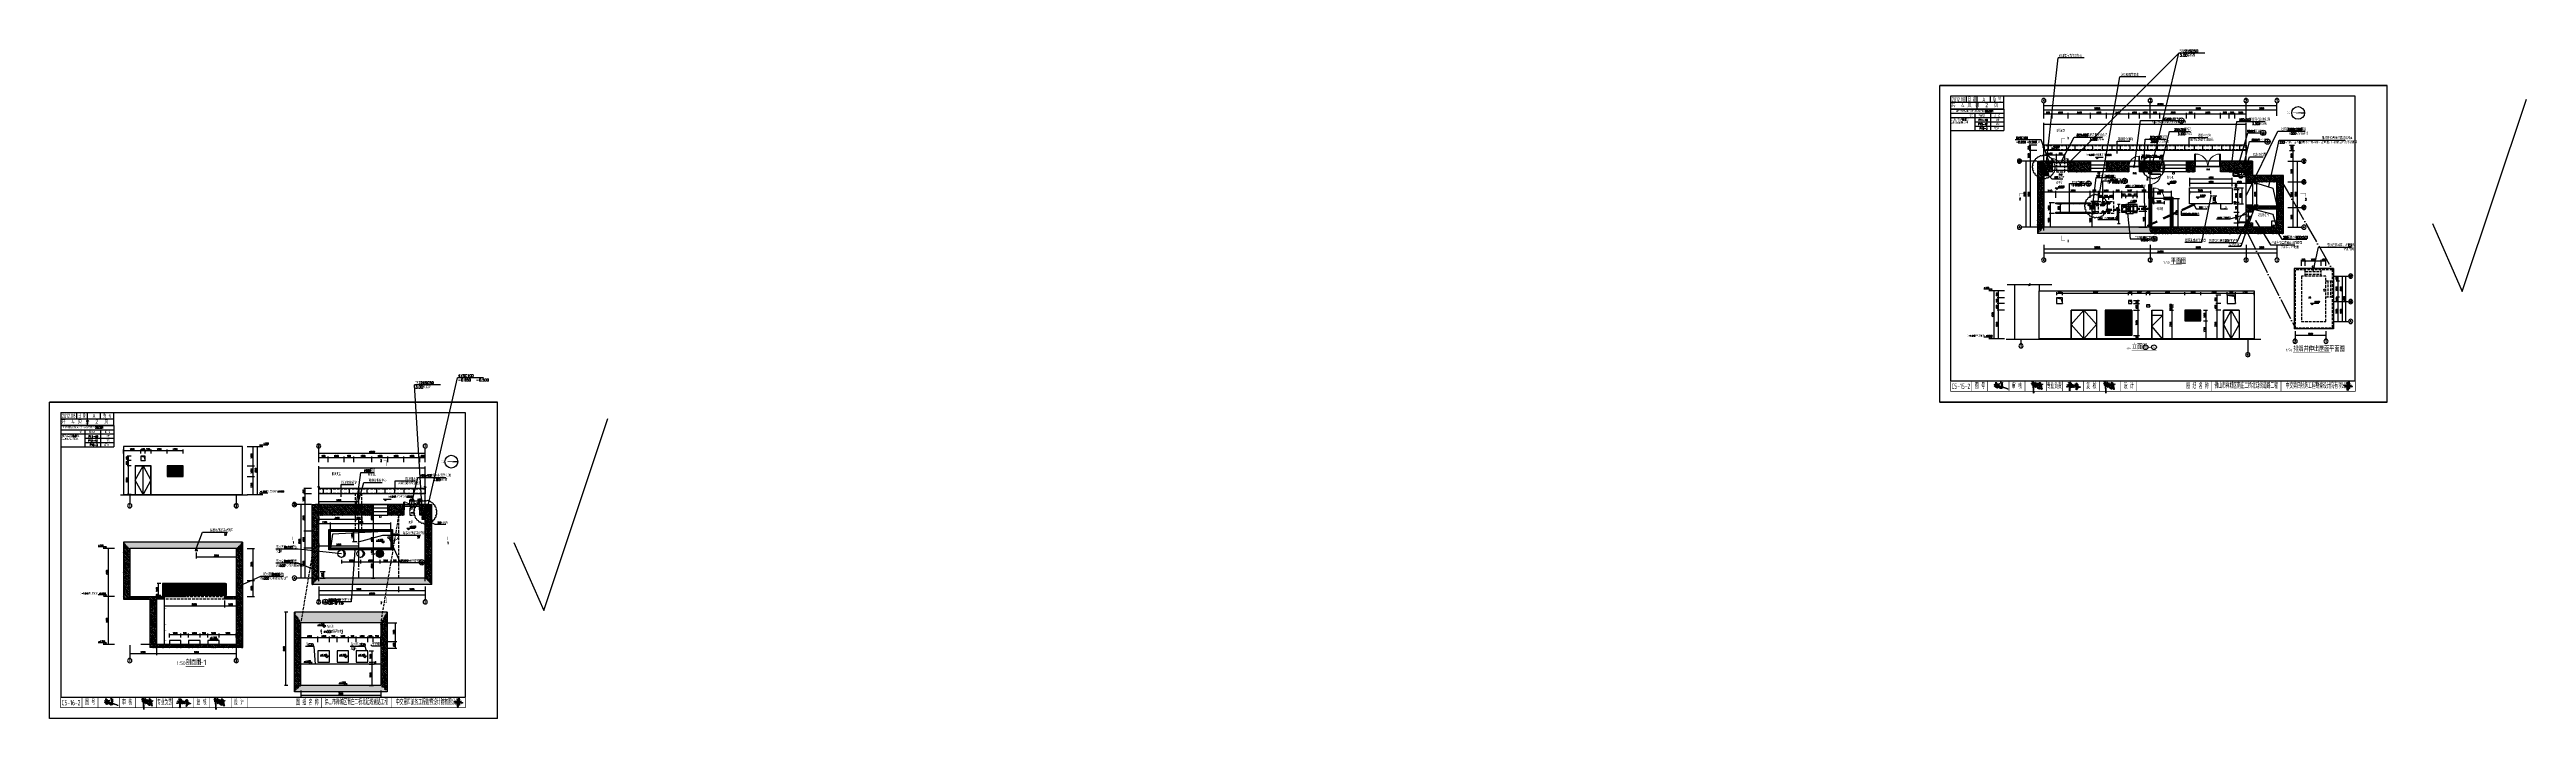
# Model space of a CAD drawing. Extents: x 45837 to 287007, y -98586 to 328021.
# Drawn here: x 54434 to 287007, y 265238 to 328021 of the extents above.
import ezdxf
from ezdxf.enums import TextEntityAlignment as Align

# ---------------------------------------------------------------- set-up
doc = ezdxf.new("R2010")
doc.units = 0
doc.header["$LTSCALE"] = 1000
doc.header["$MEASUREMENT"] = 0
for name, pattern in [('ACAD_ISO02W100', [15, 12, -3]), ('DASH', [0.35, 0.25, -0.1]), ('DASHED', [19.05, 12.7, -6.35]), ('DASHED2', [0.375, 0.25, -0.125]), ('DOTE', [2.42, 2, -0.2, 0.02, -0.2]), ('HIDDEN', [9.525, 6.35, -3.175])]:
    doc.linetypes.add(name, pattern=pattern)
for name, color, linetype in [('AXIS', 3, 'Continuous'), ('AXIS_TEXT', 7, 'Continuous'), ('COLUMN', 9, 'Continuous'), ('DIM_ELEV', 3, 'Continuous'), ('DIM_IDEN', 3, 'Continuous'), ('DIM_LEAD', 3, 'Continuous'), ('DIM_SYMB', 3, 'Continuous'), ('DOTE', 1, 'Continuous'), ('FHDI签名', 4, 'Continuous'), ('HIDE_B', 7, 'Continuous'), ('PUB_DIM', 3, 'Continuous'), ('PUB_HATCH', 8, 'Continuous'), ('PUB_TEXT', 7, 'Continuous'), ('PUB_WALL', 9, 'Continuous'), ('QQ', 8, 'Continuous'), ('WALL', 9, 'Continuous'), ('WINDOW', 4, 'Continuous'), ('WINDOW_TEXT', 7, 'Continuous'), ('图框', 7, 'Continuous'), ('建筑', 2, 'Continuous'), ('文字', 7, 'Continuous'), ('栏目', 3, 'Continuous'), ('次轮廓线', 7, 'Continuous'), ('电气设备布置', 4, 'Continuous'), ('设备', 201, 'Continuous'), ('页码', 3, 'Continuous'), ('ＦＨＤＩ', 4, 'Continuous')]:
    doc.layers.add(name, color=color, linetype=linetype)
doc.styles.add('_TCH_AXIS', font='COMPLEX', dxfattribs={"bigfont": 'GBCBIG'})
doc.styles.add('_TCH_DIM', font='SIMPLEX', dxfattribs={"bigfont": 'GBCBIG'})
doc.styles.add('_TCH_LABEL', font='COMPLEX', dxfattribs={"bigfont": 'GBCBIG'})
doc.styles.add('_TCH_WINDOW', font='SIMPLEX', dxfattribs={"bigfont": 'GBCBIG'})
doc.styles.add('COMPLEX', font='COMPLEX')
doc.styles.add('DIM_FONT', font='SIMPLEX', dxfattribs={"width": 0.7, "bigfont": 'GBCBIG'})
doc.styles.add('HZTXT', font='SIMPLEX.shx', dxfattribs={"width": 0.8, "bigfont": 'gbhzfs.shx'})
doc.styles.get("Standard").update_dxf_attribs({"font": 'gbenor.shx', "bigfont": 'gbcbig.shx'})
doc.dimstyles.new('DIMN50', dxfattribs={"dimscale": 0.5, "dimtxt": 300, "dimasz": 100, "dimexe": 250, "dimexo": 300, "dimgap": 150, "dimtad": 1, "dimdec": 0, "dimzin": 0, "dimdsep": 46, "dimtxsty": 'DIM_FONT', "dimblk": 'ARCHTICK', "dimcen": 0.09, "dimclrt": 7, "dimazin": 2, "dimtfac": 1, "dimtdec": 0, "dimtix": 1, "dimtmove": 2, "dimatfit": 3, "dimldrblk": 'ARCHTICK', "dimfxl": 0, "dimtolj": 1, "dimtzin": 0, "dimarcsym": 0})
pattern_1 = [(135, (325417.22, 0), (88.38835, 88.38835), []), (130, (325417.22, 0), (-358.6301, -31.37607), [37.5, -412.5]), (185, (325417.22, 0), (69.3757, 376.0961), [30, -330]), (79.5486, (325387.34, -2.6), (-289.2547, 344.7198), [31.8701, -350.57106]), (133.8158, (325417.22, 100), (-533.6205, -82.7595), [56.25, -618.75]), (83.3644, (325372.75, 93.1), (-467.3314, 487.059), [47.8051, -525.8565]), (188.8158, (325417.2, 100), (-467.331, 487.0593), [45, -495]), (159, (325367.22, 75), (-298.4535, -201.30945), [37.5, -412.5]), (214, (325367.22, 75), (-121.6577, 362.575), [30, -330]), (108.5486, (325342.35, 58.22), (-420.1113, 161.26525), [31.8701, -350.57106]), (142.5, (325417.22, 0), (-6.07993, 166.44693), [0, -326, 0, -335, 0, -331.25]), (172.5, (325417.22, 0), (-131.53477, 197.20586), [0, -191, 0, -318.5, 0, -126.25]), (212.5, (325528.72, 0), (-266.91122, -11.27744), [0, -125, 0, -390, 0, -517.5]), (222.5, (325578.72, 0), (-291.5931, 50.0525), [0, -162.5, 0, -259, 0, -367.5])]
pattern_2 = [(135, (325417.22, 47.75), (47.0226, 47.0226), [])]
pattern_3 = [(135, (74539.07, 0), (88.38835, 88.38835), []), (130, (74539.07, 0), (-358.6301, -31.3761), [37.5, -412.5]), (185, (74539.07, 0), (69.3757, 376.0961), [30, -330]), (79.5486, (74509.2, -2.6), (-289.2547, 344.7198), [31.8701, -350.571]), (133.8158, (74539.07, 100), (-533.6205, -82.7595), [56.25, -618.75]), (83.3644, (74494.6, 93.1), (-467.3314, 487.059), [47.8051, -525.8565]), (188.8158, (74539.1, 100), (-467.331, 487.0593), [45, -495]), (159, (74489.07, 75), (-298.4535, -201.30945), [37.5, -412.5]), (214, (74489.07, 75), (-121.6577, 362.575), [30, -330]), (108.5486, (74464.2, 58.22), (-420.1113, 161.2652), [31.8701, -350.571]), (142.5, (74539.07, 0), (-6.07993, 166.44693), [0, -326, 0, -335, 0, -331.25]), (172.5, (74539.07, 0), (-131.53477, 197.20586), [0, -191, 0, -318.5, 0, -126.25]), (212.5, (74650.57, 0), (-266.91122, -11.27744), [0, -125, 0, -390, 0, -517.5]), (222.5, (74700.57, 0), (-291.5931, 50.0525), [0, -162.5, 0, -259, 0, -367.5])]

# ---------------------------------------------------------------- blocks, each defined once
blk = doc.blocks.new('tb')
at = {"lineweight": -3}
h = blk.add_hatch(color=256, dxfattribs=at)
h.paths.add_polyline_path([(-1.2, -0.1), (-3.8, -0.1), (-4.1, -0.4), (-1.4, -0.4), (-0.6, -1.2), (-0.5, -2.6), (-0.3, -2.2), (-0.3, -1.1)])
h.paths.add_polyline_path([(0.1, -1.1), (0.1, -3.9), (0.4, -4.3), (0.4, -1.2), (1.3, -0.4), (2.7, -0.4), (2.3, -0.2), (1.1, -0.2)])
h.paths.add_polyline_path([(1.1, 0.3), (3.6, 0.3), (4, 0.6), (1.3, 0.6), (0.4, 1.4), (0.4, 2.8), (0.2, 2.4), (0.1, 1.2)])
h.paths.add_polyline_path([(-0.3, 1.2), (-0.3, 4), (-0.6, 4.4), (-0.6, 1.4), (-1.4, 0.6), (-2.7, 0.6), (-2.3, 0.3), (-1.2, 0.3)])
for p, q in [((-1.4, 0.6), (-2.7, 0.6)), ((-0.6, 1.4), (-1.4, 0.6)), ((-0.6, 4.4), (-0.6, 1.4)), ((0.4, 2.8), (0.4, 1.4)), ((0.4, 1.4), (1.3, 0.6)), ((1.3, 0.6), (4, 0.6)), ((-4.1, -0.4), (-1.4, -0.4)), ((-1.4, -0.4), (-0.6, -1.2)), ((-0.6, -1.2), (-0.5, -2.6)), ((0.4, -1.2), (1.3, -0.4)), ((0.4, -4.3), (0.4, -1.2)), ((1.3, -0.4), (2.7, -0.4))]:
    blk.add_line(p, q, dxfattribs=at)
at = {"lineweight": -3, "const_width": 0.35, "flags": 128}
for points in [[(-0.9, 3, 0.324167), (-3.2, -0.1)], [(2.9, 0.9, 0.324403), (-0.2, 3.2)], [(0.8, -2.9, 0.325418), (3, 0.3)], [(-3, -0.8, 0.322976), (0.1, -3)]]:
    blk.add_lwpolyline(points, format="xyb", dxfattribs=at)
at = {"lineweight": -3, "flags": 128}
for points in [[(-0.9, 4), (-0.9, 1.6), (-1.5, 0.9), (-2.3, 0.9), (-2.7, 0.6), (-2.3, 0.3), (-1.2, 0.3), (-0.3, 1.2), (-0.3, 4), (-0.6, 4.4)], [(0, 0.8), (0.7, 0), (0, -0.7), (-0.8, 0)], [(3.6, 0.9), (1.4, 0.9), (0.8, 1.5), (0.8, 2.4), (0.4, 2.8), (0.2, 2.4), (0.1, 1.2), (1.1, 0.3), (3.6, 0.3), (4, 0.6)], [(-3.7, -0.8), (-1.5, -0.8), (-0.9, -1.4), (-0.9, -2.2), (-0.5, -2.6), (-0.3, -2.2), (-0.3, -1.1), (-1.2, -0.1), (-3.8, -0.1), (-4.1, -0.4)], [(0.8, -3.8), (0.8, -1.4), (1.4, -0.8), (2.3, -0.8), (2.7, -0.4), (2.3, -0.2), (1.1, -0.2), (0.1, -1.1), (0.1, -3.9), (0.4, -4.3)]]:
    blk.add_lwpolyline(points, close=True, dxfattribs=at)
blk = doc.blocks.new('dwe')
at = {"linetype": 'Continuous'}
h = blk.add_hatch(color=256, dxfattribs=at)
h.paths.add_polyline_path([(32166.86, 20455.02, 0.138813), (32166.84, 20455.08, 0.305012), (32166.82, 20455.09, -0.192582), (32166.83, 20455.15), (32167.18, 20455.05), (32167.18, 20455.04, 0.254771), (32167.26, 20455.06, 0.439902), (32167.21, 20455.13), (32166.87, 20455.24, 0.288836), (32166.83, 20455.25, -0.33185), (32166.89, 20455.31), (32166.98, 20455.33, 0.248777), (32167.01, 20455.36), (32167.02, 20455.36), (32167.02, 20455.39), (32167.01, 20455.4, 0.156902), (32166.95, 20455.42, -0.226549), (32166.94, 20455.41, 0.203273), (32166.85, 20455.38), (32166.82, 20455.38), (32166.81, 20455.44, 0.141014), (32166.8, 20455.55, 0.181335), (32166.72, 20455.53), (32166.72, 20455.44, -0.388078), (32166.73, 20455.36), (32166.62, 20455.33, 0.123602), (32166.57, 20455.3, 0.460019), (32166.55, 20455.23), (32166.62, 20455.23), (32166.65, 20455.25), (32166.69, 20455.25), (32166.69, 20455.23), (32166.66, 20455.2), (32166.63, 20455.18, -0.071068), (32166.57, 20455.12, -0.129017), (32166.19, 20454.84), (32166.04, 20454.78, 0.313509), (32166.06, 20454.74), (32166.06, 20454.73, 0.126518), (32166.28, 20454.79), (32166.3, 20454.8, 0.073631), (32166.53, 20454.95), (32166.57, 20454.95), (32166.57, 20454.94, 0.306384), (32166.63, 20454.96, 0.101225), (32166.69, 20454.98), (32166.71, 20454.98, 0.192884), (32166.73, 20454.88), (32166.73, 20454.85), (32166.71, 20454.85), (32166.41, 20454.77), (32166.29, 20454.77, -0.295923), (32166.27, 20454.75), (32166.27, 20454.7), (32166.39, 20454.66), (32166.42, 20454.65, -0.097505), (32166.54, 20454.57, -0.139219), (32166.76, 20454.29), (32166.8, 20454.24), (32166.84, 20454.24), (32166.86, 20454.27), (32166.86, 20454.33), (32166.84, 20454.36), (32166.83, 20454.78), (32166.86, 20454.8, -0.122446), (32167, 20454.83, 0.488889), (32167, 20454.9), (32166.84, 20454.89, -0.138685), (32166.83, 20454.96, -0.251793)])
h.paths.add_polyline_path([(32166.73, 20455.08), (32166.7, 20455.08), (32166.7, 20455.07), (32166.66, 20455.07), (32166.66, 20455.09, 0.200858), (32166.7, 20455.12), (32166.73, 20455.12)], flags=16)
h.paths.add_polyline_path([(32166.74, 20454.76), (32166.74, 20454.65), (32166.75, 20454.49, -0.10594), (32166.68, 20454.54), (32166.68, 20454.55), (32166.53, 20454.68), (32166.51, 20454.68), (32166.51, 20454.71, 0.075528), (32166.72, 20454.76)], flags=16)
h = blk.add_hatch(color=256, dxfattribs=at)
h.paths.add_polyline_path([(32168.21, 20455.52), (32168.24, 20455.54, -0.076928), (32168.28, 20455.58, 0.343108), (32168.26, 20455.63), (32168.26, 20455.64), (32168.1, 20455.63, 0.082763), (32168.02, 20455.6), (32168, 20455.6), (32168, 20455.63), (32168.01, 20455.63), (32168.01, 20455.68, 0.433644), (32167.91, 20455.65, -0.083988), (32167.88, 20455.61), (32167.68, 20455.29, 0.241959), (32167.67, 20455.21, 0.088677), (32167.69, 20455.19), (32167.73, 20455.2, 0.005615), (32167.73, 20455.21), (32167.75, 20455.26, 0.154483), (32167.8, 20455.33, -1.209197), (32167.83, 20455.28, -0.109257), (32167.8, 20455.26, -0.116079), (32167.73, 20455.21), (32167.72, 20455.19, 0.148804), (32167.69, 20455.15), (32167.66, 20455.15), (32167.66, 20455.16, 0.636863), (32167.6, 20455.16, 0.220295), (32167.55, 20455.06), (32167.51, 20455), (32167.49, 20455), (32167.49, 20455.06), (32167.5, 20455.09), (32167.52, 20455.14), (32167.52, 20455.25), (32167.51, 20455.26, 0.524003), (32167.44, 20455.25), (32167.43, 20455.19), (32167.41, 20455.04), (32167.39, 20455.04), (32167.39, 20455.05, 0.551868), (32167.33, 20455.04, 0.11852), (32167.27, 20454.95, 0.071169), (32167.24, 20454.87), (32167.23, 20454.84, 0.10155), (32167.2, 20454.79, 0.705859), (32167.28, 20454.71, 0.161527), (32167.5, 20454.85), (32167.52, 20454.85), (32167.52, 20454.77), (32167.54, 20454.74), (32167.55, 20454.73), (32167.6, 20454.73), (32167.61, 20454.75), (32167.64, 20454.75), (32167.65, 20454.73), (32167.71, 20454.73, -0.124355), (32167.93, 20454.81), (32167.98, 20454.81), (32168.01, 20454.24), (32168.02, 20454.04, 0.594077), (32168.1, 20454.01, 0.243104), (32168.12, 20454.08, -0.084195), (32168.09, 20454.3), (32168.08, 20454.63), (32168.07, 20454.73), (32168.07, 20454.73, -0.200858), (32168.09, 20454.83), (32168.37, 20454.82, -0.063439), (32168.55, 20454.79, 0.343108), (32168.6, 20454.81), (32168.61, 20454.81), (32168.61, 20454.88), (32168.4, 20454.96), (32168.38, 20454.97, -0.084673), (32168.26, 20455.05, 0.071442), (32168.23, 20455.08), (32168.19, 20455.12, -0.149027), (32168.14, 20455.2), (32168.2, 20455.2), (32168.45, 20455.15), (32168.49, 20455.15, -0.295923), (32168.51, 20455.17), (32168.51, 20455.22), (32168.37, 20455.26), (32168.29, 20455.27, -0.064135), (32168.09, 20455.33), (32168.04, 20455.34, -0.249173), (32168.07, 20455.4), (32168.09, 20455.41)])
h.paths.add_polyline_path([(32168.05, 20455.49), (32168.04, 20455.49), (32167.95, 20455.39), (32167.87, 20455.4), (32167.87, 20455.43), (32167.89, 20455.45), (32167.91, 20455.49), (32167.92, 20455.51), (32167.95, 20455.51), (32167.95, 20455.5), (32167.97, 20455.5), (32167.97, 20455.51), (32168.05, 20455.51)], flags=16)
h.paths.add_polyline_path([(32167.97, 20455.27), (32167.97, 20455.16), (32167.94, 20455.16, 0.064743), (32167.84, 20455.13, 0.693991), (32167.83, 20455.09), (32167.85, 20455.05), (32167.87, 20455.01), (32167.9, 20455), (32167.92, 20454.99), (32167.92, 20454.97, 0.179878), (32167.87, 20454.95), (32167.85, 20454.94), (32167.64, 20454.79), (32167.63, 20454.77), (32167.61, 20454.77), (32167.61, 20454.87), (32167.62, 20454.95, -0.325645), (32167.68, 20455.04), (32167.72, 20455.06), (32167.94, 20455.26), (32167.94, 20455.27)], flags=16)
h.paths.add_polyline_path([(32168.12, 20455.07, -0.181335), (32168.16, 20455.05), (32168.17, 20455.02), (32168.27, 20454.94), (32168.28, 20454.91), (32168.22, 20454.92), (32168.07, 20454.93), (32168.07, 20454.98, 0.293881)], flags=16)
h.paths.add_polyline_path([(32167.4, 20454.99), (32167.4, 20454.96), (32167.38, 20454.88, -0.295272), (32167.3, 20454.8), (32167.3, 20454.83, 0.067267), (32167.32, 20454.88), (32167.34, 20454.93, 0.163021), (32167.37, 20454.97), (32167.38, 20454.97), (32167.38, 20454.99)], flags=16)
at = {"color": 7, "linetype": 'Continuous'}
for points in [[(32166.29, 20454.77, -0.295923), (32166.27, 20454.75), (32166.27, 20454.7), (32166.39, 20454.66), (32166.42, 20454.65, -0.097505), (32166.54, 20454.57, -0.139219), (32166.76, 20454.29), (32166.8, 20454.24), (32166.84, 20454.24), (32166.86, 20454.27), (32166.86, 20454.33), (32166.84, 20454.36), (32166.83, 20454.78), (32166.86, 20454.8, -0.122446), (32167, 20454.83, 0.488889), (32167, 20454.9), (32166.84, 20454.89, -0.138685), (32166.83, 20454.96, -0.251793), (32166.86, 20455.02, 0.138813), (32166.84, 20455.08, 0.305012), (32166.82, 20455.09, -0.192582), (32166.83, 20455.15), (32167.18, 20455.05), (32167.18, 20455.04, 0.254771), (32167.26, 20455.06, 0.439902), (32167.21, 20455.13), (32166.87, 20455.24, 0.288836), (32166.83, 20455.25, -0.33185), (32166.89, 20455.31), (32166.98, 20455.33, 0.248777), (32167.01, 20455.36), (32167.02, 20455.36), (32167.02, 20455.39), (32167.01, 20455.4, 0.156902), (32166.95, 20455.42, -0.226549), (32166.94, 20455.41, 0.203273), (32166.85, 20455.38), (32166.82, 20455.38), (32166.81, 20455.44, 0.141014), (32166.8, 20455.55, 0.181335), (32166.72, 20455.53), (32166.72, 20455.44, -0.388078), (32166.73, 20455.36), (32166.62, 20455.33, 0.123602), (32166.57, 20455.3, 0.460019), (32166.55, 20455.23), (32166.62, 20455.23), (32166.65, 20455.25), (32166.69, 20455.25), (32166.69, 20455.23), (32166.66, 20455.2), (32166.63, 20455.18, -0.071068), (32166.57, 20455.12, -0.129017), (32166.19, 20454.84), (32166.04, 20454.78, 0.313509), (32166.06, 20454.74), (32166.06, 20454.73, 0.126518), (32166.28, 20454.79), (32166.3, 20454.8, 0.073631), (32166.53, 20454.95), (32166.57, 20454.95), (32166.57, 20454.94, 0.306384), (32166.63, 20454.96, 0.101225), (32166.69, 20454.98), (32166.71, 20454.98, 0.192884), (32166.73, 20454.88), (32166.73, 20454.85), (32166.71, 20454.85), (32166.41, 20454.77), (32166.29, 20454.77), (32166.28, 20454.78)], [(32166.75, 20454.49), (32166.74, 20454.65), (32166.74, 20454.76), (32166.72, 20454.76, -0.075528), (32166.51, 20454.71), (32166.51, 20454.68), (32166.53, 20454.68), (32166.68, 20454.55), (32166.68, 20454.54, 0.10594), (32166.75, 20454.49)], [(32166.7, 20455.07), (32166.7, 20455.08), (32166.73, 20455.08), (32166.73, 20455.12), (32166.7, 20455.12, -0.200858), (32166.66, 20455.09), (32166.66, 20455.07), (32166.7, 20455.07)], [(32167.63, 20454.77), (32167.64, 20454.79), (32167.85, 20454.94), (32167.87, 20454.95, -0.179878), (32167.92, 20454.97), (32167.92, 20454.99), (32167.9, 20455), (32167.87, 20455.01), (32167.85, 20455.05), (32167.83, 20455.09, -0.693991), (32167.84, 20455.13, -0.064743), (32167.94, 20455.16), (32167.97, 20455.16), (32167.97, 20455.27), (32167.94, 20455.27), (32167.94, 20455.26), (32167.72, 20455.06), (32167.68, 20455.04, 0.325645), (32167.62, 20454.95), (32167.61, 20454.87), (32167.61, 20454.77), (32167.63, 20454.77)], [(32168.28, 20454.91), (32168.27, 20454.94), (32168.17, 20455.02), (32168.16, 20455.05, 0.181335), (32168.12, 20455.07, -0.293881), (32168.07, 20454.98), (32168.07, 20454.93), (32168.22, 20454.92), (32168.28, 20454.91)]]:
    blk.add_lwpolyline(points, format="xyb", dxfattribs=at)
for points in [[(32167.69, 20455.19), (32167.73, 20455.2, 0.121773), (32167.8, 20455.26, 0.109257), (32167.83, 20455.28, 1.209197), (32167.8, 20455.33, -0.154483), (32167.75, 20455.26), (32167.72, 20455.19, 0.148804), (32167.69, 20455.15), (32167.66, 20455.15), (32167.66, 20455.16, 0.636863), (32167.6, 20455.16, 0.220295), (32167.55, 20455.06), (32167.51, 20455), (32167.49, 20455), (32167.49, 20455.06), (32167.5, 20455.09), (32167.52, 20455.14), (32167.52, 20455.25), (32167.51, 20455.26, 0.524003), (32167.44, 20455.25), (32167.43, 20455.19), (32167.41, 20455.04), (32167.39, 20455.04), (32167.39, 20455.05, 0.551868), (32167.33, 20455.04, 0.11852), (32167.27, 20454.95, 0.071169), (32167.24, 20454.87), (32167.23, 20454.84, 0.10155), (32167.2, 20454.79, 0.705859), (32167.28, 20454.71, 0.161527), (32167.5, 20454.85), (32167.52, 20454.85), (32167.52, 20454.77), (32167.54, 20454.74), (32167.55, 20454.73), (32167.6, 20454.73), (32167.61, 20454.75), (32167.64, 20454.75), (32167.65, 20454.73), (32167.71, 20454.73, -0.124355), (32167.93, 20454.81), (32167.98, 20454.81), (32168.01, 20454.24), (32168.02, 20454.04, 0.594077), (32168.1, 20454.01, 0.243104), (32168.12, 20454.08, -0.084195), (32168.09, 20454.3), (32168.08, 20454.63), (32168.07, 20454.73), (32168.07, 20454.73, -0.200858), (32168.09, 20454.83), (32168.37, 20454.82, -0.063439), (32168.55, 20454.79, 0.343108), (32168.6, 20454.81), (32168.61, 20454.81), (32168.61, 20454.88), (32168.4, 20454.96), (32168.38, 20454.97, -0.084673), (32168.26, 20455.05, 0.071442), (32168.23, 20455.08), (32168.19, 20455.12, -0.149027), (32168.14, 20455.2), (32168.2, 20455.2), (32168.45, 20455.15), (32168.49, 20455.15, -0.295923), (32168.51, 20455.17), (32168.51, 20455.22), (32168.37, 20455.26), (32168.29, 20455.27, -0.064135), (32168.09, 20455.33), (32168.04, 20455.34, -0.249173), (32168.07, 20455.4), (32168.09, 20455.41), (32168.21, 20455.52), (32168.24, 20455.54, -0.076928), (32168.28, 20455.58, 0.343108), (32168.26, 20455.63), (32168.26, 20455.64), (32168.1, 20455.63, 0.082763), (32168.02, 20455.6), (32168, 20455.6), (32168, 20455.63), (32168.01, 20455.63), (32168.01, 20455.68, 0.433644), (32167.91, 20455.65, -0.083988), (32167.88, 20455.61), (32167.68, 20455.29, 0.241959), (32167.67, 20455.21, 0.088677), (32167.69, 20455.19, 0.088677)], [(32167.38, 20454.97), (32167.37, 20454.97, -0.163021), (32167.34, 20454.93), (32167.32, 20454.88, -0.067267), (32167.3, 20454.83), (32167.3, 20454.8, 0.295272), (32167.38, 20454.88), (32167.4, 20454.96), (32167.4, 20454.99), (32167.38, 20454.99), (32167.38, 20454.97)]]:
    blk.add_lwpolyline(points, format="xyb", close=True, dxfattribs=at)
blk.add_lwpolyline([(32167.95, 20455.39), (32168.04, 20455.49), (32168.05, 20455.49), (32168.05, 20455.51), (32167.97, 20455.51), (32167.97, 20455.5), (32167.95, 20455.5), (32167.95, 20455.51), (32167.92, 20455.51), (32167.91, 20455.49), (32167.89, 20455.45), (32167.87, 20455.43), (32167.87, 20455.4), (32167.95, 20455.39)], dxfattribs=at)
blk = doc.blocks.new('chf')
at = {"linetype": 'Continuous'}
h = blk.add_hatch(color=4, dxfattribs=at)
h.paths.add_polyline_path([(283, 254), (289, 260), (293, 268), (292, 278), (288, 281), (286, 285), (288, 291), (301, 310), (310, 331), (309, 343), (305, 349), (301, 347), (298, 338), (292, 329), (282, 309), (279, 307), (272, 296), (261, 288), (256, 289), (250, 293), (236, 309), (233, 308), (232, 303), (248, 284), (256, 280), (263, 280), (269, 284), (286, 306), (304, 336), (298, 317), (284, 296), (279, 281), (286, 272), (286, 267), (284, 264), (276, 261), (271, 247), (267, 225), (267, 216), (265, 212), (261, 191), (250, 174), (252, 171), (258, 170), (255, 150), (255, 147), (258, 145), (265, 152), (270, 160), (266, 162), (264, 158), (262, 159), (264, 173), (276, 176), (298, 175), (323, 165), (334, 158), (336, 158), (340, 163), (337, 173), (337, 188), (335, 198), (336, 210), (334, 231), (336, 238), (336, 255), (341, 263), (351, 270), (356, 276), (363, 279), (377, 292), (384, 296), (387, 300), (396, 304), (396, 292), (383, 280), (383, 273), (379, 273), (377, 270), (378, 248), (373, 241), (373, 237), (377, 236), (391, 248), (390, 233), (371, 199), (346, 172), (346, 167), (355, 169), (361, 175), (364, 181), (385, 203), (406, 220), (420, 235), (423, 236), (449, 260), (452, 265), (450, 266), (411, 233), (394, 221), (403, 238), (401, 244), (396, 242), (398, 254), (401, 258), (403, 258), (414, 268), (416, 267), (419, 270), (419, 273), (422, 278), (421, 283), (423, 286), (424, 302), (421, 310), (419, 310), (402, 296), (401, 304), (403, 310), (410, 319), (419, 322), (425, 330), (435, 336), (439, 336), (454, 347), (465, 358), (464, 363), (463, 364), (458, 362), (436, 342), (403, 317), (403, 333), (398, 339), (394, 336), (396, 325), (396, 312), (380, 299), (376, 294), (373, 294), (359, 281), (337, 264), (340, 301), (338, 308), (335, 309), (323, 288), (326, 305), (331, 311), (353, 325), (359, 332), (356, 334), (334, 320), (332, 317), (327, 316), (329, 320), (331, 348), (330, 357), (327, 361), (325, 361), (323, 358), (325, 350), (325, 328), (322, 312), (297, 295), (294, 291), (294, 288), (296, 286), (299, 286), (301, 289), (319, 301), (317, 281), (315, 278), (315, 276), (318, 275), (326, 281), (329, 286), (329, 290), (332, 291), (331, 258), (292, 224), (270, 201), (268, 202), (269, 209), (273, 217), (272, 220), (278, 236), (278, 245), (282, 249)])
h.paths.add_polyline_path([(297, 223), (304, 227), (313, 235), (313, 237), (318, 243), (329, 251), (331, 250), (330, 213), (332, 197), (332, 167), (299, 181), (265, 181), (268, 190), (286, 210), (287, 213)], flags=16)
h.paths.add_polyline_path([(382, 251), (383, 264), (386, 268), (389, 269), (393, 269), (393, 261)], flags=16)
h.paths.add_polyline_path([(390, 277), (394, 281), (395, 281), (395, 279), (392, 276)], flags=16)
h.paths.add_polyline_path([(402, 280), (402, 287), (416, 298), (417, 298), (418, 296), (416, 278), (408, 269), (406, 269), (409, 275), (409, 280), (407, 282)], flags=16)
h.paths.add_polyline_path([(508, 291), (506, 291), (501, 285), (503, 282), (513, 285), (512, 279), (506, 270), (506, 266), (510, 264), (505, 209), (505, 193), (503, 188), (503, 180), (501, 176), (502, 171), (500, 166), (499, 129), (497, 121), (499, 112), (497, 93), (498, 83), (495, 80), (493, 63), (494, 51), (499, 43), (501, 44), (501, 98), (503, 132), (503, 159), (505, 180), (509, 199), (510, 223), (516, 262), (525, 265), (530, 264), (534, 270), (537, 283), (537, 305), (530, 322), (551, 324), (559, 328), (556, 332), (524, 332), (533, 354), (544, 372), (546, 379), (544, 385), (542, 386), (530, 373), (511, 345), (510, 347), (513, 352), (513, 356), (515, 358), (516, 363), (512, 369), (509, 366), (508, 356), (499, 332), (486, 306), (490, 304), (495, 309), (503, 325), (506, 321), (510, 321), (498, 297), (494, 292), (493, 294), (490, 292), (487, 283), (477, 269), (479, 267), (483, 271), (477, 258), (478, 255), (481, 257), (504, 302), (507, 305), (515, 321), (517, 321), (515, 297)])
h.paths.add_polyline_path([(520, 290), (526, 295), (527, 296), (527, 293), (519, 286)], flags=16)
h.paths.add_polyline_path([(523, 301), (526, 313), (527, 314), (530, 307), (526, 302)], flags=16)
h.paths.add_polyline_path([(530, 289), (532, 289), (531, 275), (528, 272), (517, 272), (521, 279), (526, 283)], flags=16)
h.paths.add_polyline_path([(507, 328), (507, 332), (517, 345), (524, 359), (535, 371), (536, 372), (524, 343), (518, 333), (514, 330)], flags=16)
h.paths.add_polyline_path([(467, 317), (469, 325), (468, 343), (466, 344), (464, 342), (464, 323), (459, 310), (456, 299), (456, 296), (458, 294), (464, 300), (471, 315), (475, 320), (472, 302), (465, 282), (463, 269), (457, 256), (457, 251), (451, 240), (451, 236), (448, 233), (442, 217), (438, 211), (439, 207), (446, 212), (454, 228), (478, 264), (477, 268), (458, 243), (459, 250), (465, 263), (470, 282), (474, 290), (474, 295), (476, 298), (481, 321), (479, 331), (476, 334), (474, 334), (469, 319)])
h.paths.add_polyline_path([(499, 304), (498, 305), (496, 303), (497, 301)], flags=17)
h.paths.add_polyline_path([(457, 269), (455, 270), (452, 266), (454, 265)], flags=17)
at = {"color": 4, "linetype": 'Continuous', "elevation": 15644317}
for points in [[(464, 363), (463, 364), (458, 362), (436, 342), (403, 317), (403, 333), (398, 339), (394, 336), (396, 325), (396, 312), (380, 299), (376, 294), (373, 294), (359, 281), (337, 264), (340, 301), (338, 308), (335, 309), (323, 288), (326, 305), (331, 311), (353, 325), (359, 332), (356, 334), (334, 320), (332, 317), (327, 316), (329, 320), (331, 348), (330, 357), (327, 361), (325, 361), (323, 358), (325, 350), (325, 328), (322, 312), (297, 295), (294, 291), (294, 288), (296, 286), (299, 286), (301, 289), (319, 301), (317, 281), (315, 278), (315, 276), (318, 275), (326, 281), (329, 286), (329, 290), (332, 291), (331, 258), (292, 224), (270, 201), (268, 202), (269, 209), (273, 217), (272, 220), (278, 236), (278, 245), (282, 249), (283, 254), (289, 260), (293, 268), (292, 278), (288, 281), (286, 285), (288, 291), (301, 310), (310, 331), (309, 343), (305, 349), (301, 347), (298, 338), (292, 329), (282, 309), (279, 307), (272, 296), (261, 288), (256, 289), (250, 293), (236, 309), (233, 308), (232, 303), (248, 284), (256, 280), (263, 280), (269, 284), (286, 306), (304, 336), (298, 317), (284, 296), (279, 281), (286, 272), (286, 267), (284, 264), (276, 261), (271, 247), (267, 225), (267, 216), (265, 212), (261, 191), (250, 174), (252, 171), (258, 170), (255, 150), (255, 147), (258, 145), (265, 152), (270, 160), (266, 162), (264, 158), (262, 159), (264, 173), (276, 176), (298, 175), (323, 165), (334, 158), (336, 158), (340, 163), (337, 173), (337, 188), (335, 198), (336, 210), (334, 231), (336, 238), (336, 255), (341, 263), (351, 270), (356, 276), (363, 279), (377, 292), (384, 296), (387, 300), (396, 304), (396, 292), (383, 280), (383, 273), (379, 273), (377, 270), (378, 248), (373, 241), (373, 237), (377, 236), (391, 248), (390, 233), (371, 199), (346, 172), (346, 167), (355, 169), (361, 175), (364, 181), (385, 203), (406, 220), (420, 235), (423, 236), (449, 260), (452, 265), (450, 266), (411, 233), (394, 221), (403, 238), (401, 244), (396, 242), (398, 254), (401, 258), (403, 258), (414, 268), (416, 267), (419, 270), (419, 273), (422, 278), (421, 283), (423, 286), (424, 302), (421, 310), (419, 310), (402, 296), (401, 304), (403, 310), (410, 319), (419, 322), (425, 330), (435, 336), (439, 336), (454, 347), (465, 358), (464, 363)], [(329, 251), (331, 250), (330, 213), (332, 197), (332, 167), (299, 181), (265, 181), (268, 190), (286, 210), (287, 213), (297, 223), (304, 227), (313, 235), (313, 237), (318, 243), (329, 251)], [(389, 269), (393, 269), (393, 261), (382, 251), (383, 264), (386, 268), (389, 269)], [(394, 281), (395, 281), (395, 279), (392, 276), (390, 277), (394, 281)], [(416, 298), (417, 298), (418, 296), (416, 278), (408, 269), (406, 269), (409, 275), (409, 280), (407, 282), (402, 280), (402, 287), (416, 298)], [(468, 343), (466, 344), (464, 342), (464, 323), (459, 310), (456, 299), (456, 296), (458, 294), (464, 300), (471, 315), (475, 320), (472, 302), (465, 282), (463, 269), (457, 256), (457, 251), (451, 240), (451, 236), (448, 233), (442, 217), (438, 211), (439, 207), (446, 212), (454, 228), (478, 264), (477, 268), (458, 243), (459, 250), (465, 263), (470, 282), (474, 290), (474, 295), (476, 298), (481, 321), (479, 331), (476, 334), (474, 334), (469, 319), (467, 317), (469, 325), (468, 343)], [(457, 269), (455, 270), (452, 266), (454, 265), (457, 269)], [(544, 385), (542, 386), (530, 373), (511, 345), (510, 347), (513, 352), (513, 356), (515, 358), (516, 363), (512, 369), (509, 366), (508, 356), (499, 332), (486, 306), (490, 304), (495, 309), (503, 325), (506, 321), (510, 321), (498, 297), (494, 292), (493, 294), (490, 292), (487, 283), (477, 269), (479, 267), (483, 271), (477, 258), (478, 255), (481, 257), (504, 302), (507, 305), (515, 321), (517, 321), (515, 297), (508, 291), (506, 291), (501, 285), (503, 282), (513, 285), (512, 279), (506, 270), (506, 266), (510, 264), (505, 209), (505, 193), (503, 188), (503, 180), (501, 176), (502, 171), (500, 166), (499, 129), (497, 121), (499, 112), (497, 93), (498, 83), (495, 80), (493, 63), (494, 51), (499, 43), (501, 44), (501, 98), (503, 132), (503, 159), (505, 180), (509, 199), (510, 223), (516, 262), (525, 265), (530, 264), (534, 270), (537, 283), (537, 305), (530, 322), (551, 324), (559, 328), (556, 332), (524, 332), (533, 354), (544, 372), (546, 379), (544, 385)], [(499, 304), (498, 305), (496, 303), (497, 301), (499, 304)], [(535, 371), (536, 372), (524, 343), (518, 333), (514, 330), (507, 328), (507, 332), (517, 345), (524, 359), (535, 371)], [(530, 289), (532, 289), (531, 275), (528, 272), (517, 272), (521, 279), (526, 283), (530, 289)], [(526, 295), (527, 296), (527, 293), (519, 286), (520, 290), (526, 295)], [(526, 313), (527, 314), (530, 307), (526, 302), (523, 301), (526, 313)]]:
    blk.add_lwpolyline(points, dxfattribs=at)
blk = doc.blocks.new('jld')
at = {"linetype": 'Continuous'}
h = blk.add_hatch(color=4, dxfattribs=at)
h.paths.add_polyline_path([(424, 218), (427, 222), (431, 224), (440, 225), (442, 227), (467, 233), (475, 237), (481, 237), (485, 240), (489, 240), (494, 243), (503, 245), (505, 240), (504, 220), (506, 206), (514, 198), (517, 199), (524, 206), (532, 221), (533, 228), (543, 257), (550, 259), (552, 261), (559, 262), (561, 256), (561, 240), (559, 228), (560, 214), (499, 163), (476, 149), (470, 142), (471, 138), (475, 135), (486, 139), (538, 178), (540, 178), (561, 196), (569, 200), (577, 210), (639, 264), (640, 198), (638, 187), (639, 167), (642, 164), (644, 164), (649, 170), (652, 207), (652, 234), (654, 243), (656, 272), (659, 281), (664, 286), (666, 286), (677, 295), (689, 301), (692, 304), (707, 309), (689, 291), (687, 288), (687, 282), (695, 276), (710, 273), (715, 274), (718, 273), (718, 271), (714, 268), (710, 261), (685, 231), (653, 180), (652, 167), (655, 162), (657, 162), (659, 167), (662, 164), (671, 167), (707, 188), (735, 210), (767, 242), (779, 258), (783, 267), (783, 274), (779, 279), (766, 284), (740, 284), (739, 288), (765, 322), (789, 360), (789, 367), (764, 329), (735, 292), (724, 282), (701, 283), (697, 287), (711, 301), (717, 304), (723, 311), (747, 329), (754, 338), (753, 342), (742, 342), (712, 329), (695, 318), (692, 318), (688, 315), (681, 315), (689, 325), (705, 341), (712, 336), (718, 341), (718, 359), (724, 371), (724, 377), (720, 381), (722, 399), (725, 406), (721, 416), (724, 443), (731, 456), (725, 461), (719, 469), (715, 467), (715, 464), (718, 461), (720, 454), (717, 449), (714, 418), (703, 415), (694, 407), (696, 418), (695, 419), (693, 417), (690, 405), (686, 438), (684, 441), (679, 442), (676, 433), (678, 433), (683, 419), (683, 414), (681, 410), (683, 378), (680, 361), (677, 353), (658, 336), (657, 333), (651, 328), (651, 326), (654, 323), (657, 323), (670, 337), (673, 339), (676, 338), (679, 323), (667, 309), (661, 307), (658, 310), (653, 304), (649, 303), (647, 319), (647, 351), (642, 380), (639, 387), (634, 392), (631, 392), (628, 389), (611, 349), (601, 310), (598, 304), (598, 300), (593, 291), (580, 289), (576, 286), (563, 284), (558, 289), (554, 289), (545, 280), (509, 269), (506, 265), (505, 255), (501, 252), (472, 244), (463, 240), (426, 231), (433, 241), (443, 262), (442, 271), (435, 277), (423, 277), (398, 265), (405, 274), (410, 276), (414, 280), (414, 286), (428, 310), (430, 323), (426, 330), (419, 332), (420, 344), (429, 369), (442, 382), (442, 384), (438, 387), (432, 385), (419, 375), (415, 367), (400, 356), (421, 382), (439, 408), (442, 416), (450, 428), (450, 432), (456, 441), (464, 472), (464, 483), (458, 489), (456, 490), (448, 483), (449, 481), (454, 482), (457, 478), (457, 470), (450, 447), (435, 416), (420, 393), (405, 376), (405, 381), (401, 380), (390, 363), (391, 383), (394, 402), (394, 420), (391, 423), (388, 422), (385, 412), (385, 394), (382, 374), (383, 349), (366, 331), (364, 323), (369, 320), (380, 327), (411, 355), (414, 356), (408, 329), (396, 321), (385, 308), (384, 303), (387, 294), (399, 279), (379, 256), (378, 252), (380, 249), (385, 248), (417, 266), (425, 269), (433, 269), (435, 266), (434, 259), (418, 233), (412, 227), (382, 218), (378, 218), (363, 212), (345, 208), (308, 195), (269, 185), (198, 161), (110, 125), (104, 124), (98, 120), (89, 117), (87, 115), (87, 111), (89, 109), (102, 111), (115, 117), (124, 118), (131, 127), (143, 130), (148, 134), (164, 139), (192, 152), (231, 163), (247, 170), (267, 175), (278, 180), (307, 187), (311, 190), (314, 189), (319, 192), (323, 192), (335, 197), (340, 197), (345, 200), (351, 200), (356, 203), (361, 203), (372, 208), (378, 208), (382, 211), (403, 215), (382, 185), (372, 174), (372, 170), (376, 165), (394, 162), (418, 155), (418, 153), (411, 152), (404, 149), (402, 147), (403, 145), (413, 145), (421, 148), (424, 147), (433, 149), (449, 146), (456, 151), (459, 157), (460, 166), (465, 173), (467, 186), (462, 223), (459, 226), (455, 224), (455, 196), (453, 192), (454, 184), (452, 180), (452, 173), (447, 167), (434, 159), (421, 162), (386, 174), (385, 177), (410, 211), (416, 216)])
h.paths.add_polyline_path([(404, 293), (398, 300), (397, 306), (406, 318), (407, 318), (406, 299)], flags=16)
h.paths.add_polyline_path([(415, 302), (415, 319), (419, 322), (421, 322), (422, 313)], flags=16)
h.paths.add_polyline_path([(512, 234), (515, 249), (531, 253), (534, 255), (536, 254), (529, 233), (515, 209), (512, 217)], flags=16)
h.paths.add_polyline_path([(515, 258), (517, 263), (520, 263), (539, 271), (542, 271), (538, 264), (523, 259)], flags=16)
h.paths.add_polyline_path([(547, 268), (550, 274), (555, 275), (557, 274), (556, 270)], flags=16)
h.paths.add_polyline_path([(568, 227), (568, 264), (585, 271), (587, 270), (585, 261), (572, 231)], flags=16)
h.paths.add_polyline_path([(568, 274), (572, 275), (589, 281), (590, 283), (586, 283), (580, 280), (568, 278)], flags=17)
h.paths.add_polyline_path([(578, 229), (589, 257), (589, 261), (596, 275), (619, 281), (637, 288), (640, 288), (640, 280), (635, 274), (580, 229)], flags=16)
h.paths.add_polyline_path([(601, 292), (604, 308), (615, 347), (617, 349), (621, 362), (630, 381), (633, 379), (638, 366), (640, 302), (634, 299)], flags=16)
h.paths.add_polyline_path([(648, 243), (649, 244), (649, 241)], flags=16)
h.paths.add_polyline_path([(649, 248), (648, 269), (651, 275), (652, 275), (651, 255)], flags=16)
h.paths.add_polyline_path([(670, 179), (671, 184), (684, 210), (685, 218), (705, 246), (729, 275), (754, 276), (756, 275), (768, 275), (772, 274), (775, 271), (773, 264), (760, 246), (741, 226), (717, 206), (688, 186), (676, 180)], flags=16)
h.paths.add_polyline_path([(688, 334), (689, 350), (694, 356), (696, 356), (699, 348)], flags=16)
h.paths.add_polyline_path([(691, 369), (692, 370), (692, 368)], flags=16)
h.paths.add_polyline_path([(699, 376), (696, 386), (698, 398), (702, 405), (710, 409), (712, 409), (713, 410), (715, 408), (710, 388)], flags=16)
h.paths.add_polyline_path([(706, 363), (709, 366), (710, 367), (710, 364), (707, 361)], flags=16)
h.paths.add_polyline_path([(391, 444), (387, 449), (386, 450), (380, 449), (380, 437), (384, 437), (388, 429), (391, 427), (395, 432)], flags=17)
h.paths.add_polyline_path([(543, 391), (539, 394), (538, 395), (533, 393), (532, 386), (544, 374), (555, 356), (560, 351), (563, 351), (564, 354), (558, 365), (557, 370)], flags=17)
h.paths.add_polyline_path([(571, 371), (569, 374), (568, 375), (563, 375), (561, 373), (560, 367), (568, 349), (570, 348), (572, 351), (573, 360)], flags=17)
h.paths.add_polyline_path([(574, 340), (571, 344), (569, 340), (566, 346), (564, 347), (562, 345), (566, 327), (571, 321), (574, 324)], flags=17)
at = {"color": 4, "linetype": 'Continuous', "elevation": 15634200}
for points in [[(458, 489), (456, 490), (448, 483), (449, 481), (454, 482), (457, 478), (457, 470), (450, 447), (435, 416), (420, 393), (405, 376), (405, 381), (401, 380), (390, 363), (391, 383), (394, 402), (394, 420), (391, 423), (388, 422), (385, 412), (385, 394), (382, 374), (383, 349), (366, 331), (364, 323), (369, 320), (380, 327), (411, 355), (414, 356), (408, 329), (396, 321), (385, 308), (384, 303), (387, 294), (399, 279), (379, 256), (378, 252), (380, 249), (385, 248), (417, 266), (425, 269), (433, 269), (435, 266), (434, 259), (418, 233), (412, 227), (382, 218), (378, 218), (363, 212), (345, 208), (308, 195), (269, 185), (198, 161), (110, 125), (104, 124), (98, 120), (89, 117), (87, 115), (87, 111), (89, 109), (102, 111), (115, 117), (124, 118), (131, 127), (143, 130), (148, 134), (164, 139), (192, 152), (231, 163), (247, 170), (267, 175), (278, 180), (307, 187), (311, 190), (314, 189), (319, 192), (323, 192), (335, 197), (340, 197), (345, 200), (351, 200), (356, 203), (361, 203), (372, 208), (378, 208), (382, 211), (403, 215), (382, 185), (372, 174), (372, 170), (376, 165), (394, 162), (418, 155), (418, 153), (411, 152), (404, 149), (402, 147), (403, 145), (413, 145), (421, 148), (424, 147), (433, 149), (449, 146), (456, 151), (459, 157), (460, 166), (465, 173), (467, 186), (462, 223), (459, 226), (455, 224), (455, 196), (453, 192), (454, 184), (452, 180), (452, 173), (447, 167), (434, 159), (421, 162), (386, 174), (385, 177), (410, 211), (416, 216), (424, 218), (427, 222), (431, 224), (440, 225), (442, 227), (467, 233), (475, 237), (481, 237), (485, 240), (489, 240), (494, 243), (503, 245), (505, 240), (504, 220), (506, 206), (514, 198), (517, 199), (524, 206), (532, 221), (533, 228), (543, 257), (550, 259), (552, 261), (559, 262), (561, 256), (561, 240), (559, 228), (560, 214), (499, 163), (476, 149), (470, 142), (471, 138), (475, 135), (486, 139), (538, 178), (540, 178), (561, 196), (569, 200), (577, 210), (639, 264), (640, 198), (638, 187), (639, 167), (642, 164), (644, 164), (649, 170), (652, 207), (652, 234), (654, 243), (656, 272), (659, 281), (664, 286), (666, 286), (677, 295), (689, 301), (692, 304), (707, 309), (689, 291), (687, 288), (687, 282), (695, 276), (710, 273), (715, 274), (718, 273), (718, 271), (714, 268), (710, 261), (685, 231), (653, 180), (652, 167), (655, 162), (657, 162), (659, 167), (662, 164), (671, 167), (707, 188), (735, 210), (767, 242), (779, 258), (783, 267), (783, 274), (779, 279), (766, 284), (740, 284), (739, 288), (765, 322), (789, 360), (789, 367), (764, 329), (735, 292), (724, 282), (701, 283), (697, 287), (711, 301), (717, 304), (723, 311), (747, 329), (754, 338), (753, 342), (742, 342), (712, 329), (695, 318), (692, 318), (688, 315), (681, 315), (689, 325), (705, 341), (712, 336), (718, 341), (718, 359), (724, 371), (724, 377), (720, 381), (722, 399), (725, 406), (721, 416), (724, 443), (731, 456), (725, 461), (719, 469), (715, 467), (715, 464), (718, 461), (720, 454), (717, 449), (714, 418), (703, 415), (694, 407), (696, 418), (695, 419), (693, 417), (690, 405), (686, 438), (684, 441), (679, 442), (676, 433), (678, 433), (683, 419), (683, 414), (681, 410), (683, 378), (680, 361), (677, 353), (658, 336), (657, 333), (651, 328), (651, 326), (654, 323), (657, 323), (670, 337), (673, 339), (676, 338), (679, 323), (667, 309), (661, 307), (658, 310), (653, 304), (649, 303), (647, 319), (647, 351), (642, 380), (639, 387), (634, 392), (631, 392), (628, 389), (611, 349), (601, 310), (598, 304), (598, 300), (593, 291), (580, 289), (576, 286), (563, 284), (558, 289), (554, 289), (545, 280), (509, 269), (506, 265), (505, 255), (501, 252), (472, 244), (463, 240), (426, 231), (433, 241), (443, 262), (442, 271), (435, 277), (423, 277), (398, 265), (405, 274), (410, 276), (414, 280), (414, 286), (428, 310), (430, 323), (426, 330), (419, 332), (420, 344), (429, 369), (442, 382), (442, 384), (438, 387), (432, 385), (419, 375), (415, 367), (400, 356), (421, 382), (439, 408), (442, 416), (450, 428), (450, 432), (456, 441), (464, 472), (464, 483), (458, 489)], [(387, 449), (386, 450), (380, 449), (380, 437), (384, 437), (388, 429), (391, 427), (395, 432), (391, 444), (387, 449)], [(406, 318), (407, 318), (406, 299), (404, 293), (398, 300), (397, 306), (406, 318)], [(400, 146), (399, 147), (399, 144), (400, 146)], [(419, 322), (421, 322), (422, 313), (415, 302), (415, 319), (419, 322)], [(534, 255), (536, 254), (529, 233), (515, 209), (512, 217), (512, 234), (515, 249), (531, 253), (534, 255)], [(539, 271), (542, 271), (538, 264), (523, 259), (515, 258), (517, 263), (520, 263), (539, 271)], [(539, 394), (538, 395), (533, 393), (532, 386), (544, 374), (555, 356), (560, 351), (563, 351), (564, 354), (558, 365), (557, 370), (543, 391), (539, 394)], [(555, 275), (557, 274), (556, 270), (547, 268), (550, 274), (555, 275)], [(569, 374), (568, 375), (563, 375), (561, 373), (560, 367), (568, 349), (570, 348), (572, 351), (573, 360), (571, 371), (569, 374)], [(566, 346), (564, 347), (562, 345), (566, 327), (571, 321), (574, 324), (574, 340), (571, 344), (569, 340), (566, 346)], [(586, 283), (590, 283), (589, 281), (572, 275), (568, 274), (568, 278), (580, 280), (586, 283)], [(585, 271), (587, 270), (585, 261), (572, 231), (568, 227), (568, 264), (585, 271)], [(637, 288), (640, 288), (640, 280), (635, 274), (580, 229), (578, 229), (589, 257), (589, 261), (596, 275), (619, 281), (637, 288)], [(630, 381), (633, 379), (638, 366), (640, 302), (634, 299), (601, 292), (604, 308), (615, 347), (617, 349), (621, 362), (630, 381)], [(651, 275), (652, 275), (651, 255), (649, 248), (648, 269), (651, 275)], [(648, 243), (649, 244), (649, 241), (648, 243)], [(660, 313), (659, 314), (659, 312), (660, 313)], [(754, 276), (756, 275), (768, 275), (772, 274), (775, 271), (773, 264), (760, 246), (741, 226), (717, 206), (688, 186), (676, 180), (670, 179), (671, 184), (684, 210), (685, 218), (705, 246), (729, 275), (754, 276)], [(676, 428), (675, 429), (675, 427), (676, 428)], [(694, 356), (696, 356), (699, 348), (688, 334), (689, 350), (694, 356)], [(691, 369), (692, 370), (692, 368), (691, 369)], [(710, 409), (712, 409), (713, 410), (715, 408), (710, 388), (699, 376), (696, 386), (698, 398), (702, 405), (710, 409)], [(709, 366), (710, 367), (710, 364), (707, 361), (706, 363), (709, 366)]]:
    blk.add_lwpolyline(points, dxfattribs=at)
blk = doc.blocks.new('_ArchTick')
at = {"color": 0, "linetype": 'ByBlock', "const_width": 0.4}
blk.add_lwpolyline([(-0.5, -0.5), (0.5, 0.5)], dxfattribs=at)
blk = doc.blocks.new('*D101')
at = {"layer": 'Defpoints', "color": 0}
for p in [(199953, -25961), (199953, -26555), (200403, -26555)]:
    blk.add_point(p, dxfattribs=at)
at = {"layer": 'PUB_DIM', "color": 0, "lineweight": -2}
for p, q in [((199953, -26405), (199953, -25836)), ((200403, -25961), (199953, -25961)), ((200403, -26405), (200403, -25836))]:
    blk.add_line(p, q, dxfattribs=at)
at = {"layer": 'PUB_DIM', "color": 0, "lineweight": -2, "xscale": 50, "yscale": 50, "zscale": 50, "rotation": 180}
blk.add_blockref('_ArchTick', (199953, -25961), dxfattribs=at)
at = {"layer": 'PUB_DIM', "color": 0, "lineweight": -2, "xscale": 50, "yscale": 50, "zscale": 50}
blk.add_blockref('_ArchTick', (200403, -25961), dxfattribs=at)
at = {"layer": 'PUB_DIM', "color": 7, "insert": (200178, -25811), "char_height": 150, "attachment_point": 5, "style": 'DIM_FONT'}
blk.add_mtext('\\A1;450', dxfattribs=at)
blk = doc.blocks.new('*D102')
at = {"layer": 'Defpoints', "color": 0}
for p in [(198453, -25961), (198453, -26555), (199953, -26555)]:
    blk.add_point(p, dxfattribs=at)
at = {"layer": 'PUB_DIM', "color": 0, "lineweight": -2}
for p, q in [((198453, -26405), (198453, -25836)), ((199953, -25961), (198453, -25961)), ((199953, -26405), (199953, -25836))]:
    blk.add_line(p, q, dxfattribs=at)
at = {"layer": 'PUB_DIM', "color": 0, "lineweight": -2, "xscale": 50, "yscale": 50, "zscale": 50, "rotation": 180}
blk.add_blockref('_ArchTick', (198453, -25961), dxfattribs=at)
at = {"layer": 'PUB_DIM', "color": 0, "lineweight": -2, "xscale": 50, "yscale": 50, "zscale": 50}
blk.add_blockref('_ArchTick', (199953, -25961), dxfattribs=at)
at = {"layer": 'PUB_DIM', "color": 7, "insert": (199203, -25811), "char_height": 150, "attachment_point": 5, "style": 'DIM_FONT'}
blk.add_mtext('\\A1;1500', dxfattribs=at)
blk = doc.blocks.new('*D103')
at = {"layer": 'Defpoints', "color": 0}
for p in [(198103, -25961), (198103, -26555), (198453, -26555)]:
    blk.add_point(p, dxfattribs=at)
at = {"layer": 'PUB_DIM', "color": 0, "lineweight": -2}
for p, q in [((198103, -25961), (198053, -25961)), ((198103, -26405), (198103, -25836)), ((198453, -25961), (198103, -25961)), ((198453, -26405), (198453, -25836)), ((198453, -25961), (198503, -25961))]:
    blk.add_line(p, q, dxfattribs=at)
at = {"layer": 'PUB_DIM', "color": 0, "lineweight": -2, "xscale": 50, "yscale": 50, "zscale": 50}
blk.add_blockref('_ArchTick', (198103, -25961), dxfattribs=at)
at = {"layer": 'PUB_DIM', "color": 0, "lineweight": -2, "xscale": 50, "yscale": 50, "zscale": 50, "rotation": 180}
blk.add_blockref('_ArchTick', (198453, -25961), dxfattribs=at)
at = {"layer": 'PUB_DIM', "color": 7, "insert": (198278, -25811), "char_height": 150, "attachment_point": 5, "style": 'DIM_FONT'}
blk.add_mtext('\\A1;350', dxfattribs=at)
blk = doc.blocks.new('*D104')
at = {"layer": 'AXIS', "color": 0, "lineweight": -2}
for p, q in [((201765, -29757), (202083, -29757)), ((201958, -31617), (201958, -29757)), ((201765, -31617), (202083, -31617))]:
    blk.add_line(p, q, dxfattribs=at)
at = {"layer": 'Defpoints', "color": 0}
for p in [(201615, -29757), (201958, -29757), (201615, -31617)]:
    blk.add_point(p, dxfattribs=at)
at = {"layer": 'AXIS', "color": 0, "lineweight": -2, "xscale": 50, "yscale": 50, "zscale": 50}
for p, rotation in [((201958, -29757), 90), ((201958, -31617), 270)]:
    blk.add_blockref('_ArchTick', p, dxfattribs=dict(at, rotation=rotation))
at = {"layer": 'AXIS', "color": 7, "insert": (201808, -30687), "char_height": 150, "attachment_point": 5, "rotation": 90, "style": 'DIM_FONT'}
blk.add_mtext('\\A1;1860', dxfattribs=at)
blk = doc.blocks.new('*D105')
at = {"layer": 'AXIS', "color": 0, "lineweight": -2}
for p, q in [((201765, -27367), (202083, -27367)), ((201958, -29757), (201958, -27367)), ((201765, -29757), (202083, -29757))]:
    blk.add_line(p, q, dxfattribs=at)
at = {"layer": 'Defpoints', "color": 0}
for p in [(201615, -27367), (201958, -27367), (201615, -29757)]:
    blk.add_point(p, dxfattribs=at)
at = {"layer": 'AXIS', "color": 0, "lineweight": -2, "xscale": 50, "yscale": 50, "zscale": 50}
for p, rotation in [((201958, -27367), 90), ((201958, -29757), 270)]:
    blk.add_blockref('_ArchTick', p, dxfattribs=dict(at, rotation=rotation))
at = {"layer": 'AXIS', "color": 7, "insert": (201808, -28562), "char_height": 150, "attachment_point": 5, "rotation": 90, "style": 'DIM_FONT'}
blk.add_mtext('\\A1;2390', dxfattribs=at)
blk = doc.blocks.new('*D106')
at = {"layer": 'Defpoints', "color": 0}
for p in [(193502, -18526), (193900, -18526), (193502, -18676)]:
    blk.add_point(p, dxfattribs=at)
at = {"layer": 'PUB_DIM', "color": 0, "lineweight": -2}
for p, q in [((193652, -18526), (194025, -18526)), ((193900, -18526), (193900, -18476)), ((193900, -18676), (193900, -18526)), ((193652, -18676), (194025, -18676)), ((193900, -18676), (193900, -18726))]:
    blk.add_line(p, q, dxfattribs=at)
at = {"layer": 'PUB_DIM', "color": 0, "lineweight": -2, "xscale": 50, "yscale": 50, "zscale": 50}
for p, rotation in [((193900, -18526), 269.9999196929728), ((193900, -18676), 89.99991969297281)]:
    blk.add_blockref('_ArchTick', p, dxfattribs=dict(at, rotation=rotation))
at = {"layer": 'PUB_DIM', "color": 7, "insert": (193750, -18601), "char_height": 150, "attachment_point": 5, "rotation": 89.99992, "style": 'DIM_FONT'}
blk.add_mtext('\\A1;150', dxfattribs=at)
blk = doc.blocks.new('*D107')
at = {"layer": 'Defpoints', "color": 0}
for p in [(193502, -18676), (193502, -20676), (193900, -18676)]:
    blk.add_point(p, dxfattribs=at)
at = {"layer": 'PUB_DIM', "color": 0, "lineweight": -2}
for p, q in [((193652, -18676), (194025, -18676)), ((193652, -20676), (194025, -20676)), ((193900, -20676), (193900, -18676))]:
    blk.add_line(p, q, dxfattribs=at)
at = {"layer": 'PUB_DIM', "color": 0, "lineweight": -2, "xscale": 50, "yscale": 50, "zscale": 50}
for p, rotation in [((193900, -18676), 89.99991969297194), ((193900, -20676), 269.999919692972)]:
    blk.add_blockref('_ArchTick', p, dxfattribs=dict(at, rotation=rotation))
at = {"layer": 'PUB_DIM', "color": 7, "insert": (193750, -19676), "char_height": 150, "attachment_point": 5, "rotation": 89.99992, "style": 'DIM_FONT'}
blk.add_mtext('\\A1;2000', dxfattribs=at)
blk = doc.blocks.new('*D108')
at = {"layer": 'Defpoints', "color": 0}
for p in [(191914, -28995), (191914, -29315), (193664, -29315)]:
    blk.add_point(p, dxfattribs=at)
at = {"layer": 'PUB_DIM', "color": 0, "lineweight": -2}
for p, q in [((191914, -29165), (191914, -28870)), ((193664, -28995), (191914, -28995)), ((193664, -29165), (193664, -28870))]:
    blk.add_line(p, q, dxfattribs=at)
at = {"layer": 'PUB_DIM', "color": 0, "lineweight": -2, "xscale": 50, "yscale": 50, "zscale": 50, "rotation": 180}
blk.add_blockref('_ArchTick', (191914, -28995), dxfattribs=at)
at = {"layer": 'PUB_DIM', "color": 0, "lineweight": -2, "xscale": 50, "yscale": 50, "zscale": 50}
blk.add_blockref('_ArchTick', (193664, -28995), dxfattribs=at)
at = {"layer": 'PUB_DIM', "color": 7, "insert": (192789, -28845), "char_height": 150, "attachment_point": 5, "style": 'DIM_FONT'}
blk.add_mtext('\\A1;1750', dxfattribs=at)
blk = doc.blocks.new('*D109')
at = {"layer": 'Defpoints', "color": 0}
for p in [(191114, -28995), (191114, -29315), (191914, -29315)]:
    blk.add_point(p, dxfattribs=at)
at = {"layer": 'PUB_DIM', "color": 0, "lineweight": -2}
for p, q in [((191114, -29165), (191114, -28870)), ((191914, -28995), (191114, -28995)), ((191914, -29165), (191914, -28870))]:
    blk.add_line(p, q, dxfattribs=at)
at = {"layer": 'PUB_DIM', "color": 0, "lineweight": -2, "xscale": 50, "yscale": 50, "zscale": 50, "rotation": 180}
blk.add_blockref('_ArchTick', (191114, -28995), dxfattribs=at)
at = {"layer": 'PUB_DIM', "color": 0, "lineweight": -2, "xscale": 50, "yscale": 50, "zscale": 50}
blk.add_blockref('_ArchTick', (191914, -28995), dxfattribs=at)
at = {"layer": 'PUB_DIM', "color": 7, "insert": (191514, -28845), "char_height": 150, "attachment_point": 5, "style": 'DIM_FONT'}
blk.add_mtext('\\A1;800', dxfattribs=at)
blk = doc.blocks.new('*D110')
at = {"layer": 'Defpoints', "color": 0}
for p in [(188663, -28995), (188663, -29315), (191114, -29315)]:
    blk.add_point(p, dxfattribs=at)
at = {"layer": 'PUB_DIM', "color": 0, "lineweight": -2}
for p, q in [((188663, -29165), (188663, -28870)), ((191114, -28995), (188663, -28995)), ((191114, -29165), (191114, -28870))]:
    blk.add_line(p, q, dxfattribs=at)
at = {"layer": 'PUB_DIM', "color": 0, "lineweight": -2, "xscale": 50, "yscale": 50, "zscale": 50, "rotation": 180}
blk.add_blockref('_ArchTick', (188663, -28995), dxfattribs=at)
at = {"layer": 'PUB_DIM', "color": 0, "lineweight": -2, "xscale": 50, "yscale": 50, "zscale": 50}
blk.add_blockref('_ArchTick', (191114, -28995), dxfattribs=at)
at = {"layer": 'PUB_DIM', "color": 7, "insert": (189888, -28845), "char_height": 150, "attachment_point": 5, "style": 'DIM_FONT'}
blk.add_mtext('\\A1;2450', dxfattribs=at)
blk = doc.blocks.new('*D111')
at = {"layer": 'Defpoints', "color": 0}
for p in [(187163, -28995), (187163, -29315), (188663, -29315)]:
    blk.add_point(p, dxfattribs=at)
at = {"layer": 'PUB_DIM', "color": 0, "lineweight": -2}
for p, q in [((187163, -29165), (187163, -28870)), ((188663, -28995), (187163, -28995)), ((188663, -29165), (188663, -28870))]:
    blk.add_line(p, q, dxfattribs=at)
at = {"layer": 'PUB_DIM', "color": 0, "lineweight": -2, "xscale": 50, "yscale": 50, "zscale": 50, "rotation": 180}
blk.add_blockref('_ArchTick', (187163, -28995), dxfattribs=at)
at = {"layer": 'PUB_DIM', "color": 0, "lineweight": -2, "xscale": 50, "yscale": 50, "zscale": 50}
blk.add_blockref('_ArchTick', (188663, -28995), dxfattribs=at)
at = {"layer": 'PUB_DIM', "color": 7, "insert": (187913, -28845), "char_height": 150, "attachment_point": 5, "style": 'DIM_FONT'}
blk.add_mtext('\\A1;1500', dxfattribs=at)
blk = doc.blocks.new('*D112')
at = {"layer": 'Defpoints', "color": 0}
for p in [(183864, -28995), (183864, -29315), (187163, -29315)]:
    blk.add_point(p, dxfattribs=at)
at = {"layer": 'PUB_DIM', "color": 0, "lineweight": -2}
for p, q in [((183864, -29165), (183864, -28870)), ((187163, -28995), (183864, -28995)), ((187163, -29165), (187163, -28870))]:
    blk.add_line(p, q, dxfattribs=at)
at = {"layer": 'PUB_DIM', "color": 0, "lineweight": -2, "xscale": 50, "yscale": 50, "zscale": 50, "rotation": 180}
blk.add_blockref('_ArchTick', (183864, -28995), dxfattribs=at)
at = {"layer": 'PUB_DIM', "color": 0, "lineweight": -2, "xscale": 50, "yscale": 50, "zscale": 50}
blk.add_blockref('_ArchTick', (187163, -28995), dxfattribs=at)
at = {"layer": 'PUB_DIM', "color": 7, "insert": (185513, -28845), "char_height": 150, "attachment_point": 5, "style": 'DIM_FONT'}
blk.add_mtext('\\A1;3300', dxfattribs=at)
blk = doc.blocks.new('*D113')
at = {"layer": 'Defpoints', "color": 0}
for p in [(183564, -28995), (183564, -29315), (183864, -29315)]:
    blk.add_point(p, dxfattribs=at)
at = {"layer": 'PUB_DIM', "color": 0, "lineweight": -2}
for p, q in [((183564, -28995), (183514, -28995)), ((183564, -29165), (183564, -28870)), ((183864, -28995), (183564, -28995)), ((183864, -29165), (183864, -28870)), ((183864, -28995), (183914, -28995))]:
    blk.add_line(p, q, dxfattribs=at)
at = {"layer": 'PUB_DIM', "color": 0, "lineweight": -2, "xscale": 50, "yscale": 50, "zscale": 50}
blk.add_blockref('_ArchTick', (183564, -28995), dxfattribs=at)
at = {"layer": 'PUB_DIM', "color": 0, "lineweight": -2, "xscale": 50, "yscale": 50, "zscale": 50, "rotation": 180}
blk.add_blockref('_ArchTick', (183864, -28995), dxfattribs=at)
at = {"layer": 'PUB_DIM', "color": 7, "insert": (183714, -28845), "char_height": 150, "attachment_point": 5, "style": 'DIM_FONT'}
blk.add_mtext('\\A1;300', dxfattribs=at)
blk = doc.blocks.new('*D114')
at = {"layer": 'Defpoints', "color": 0}
for p in [(182164, -28995), (182164, -29315), (183564, -29315)]:
    blk.add_point(p, dxfattribs=at)
at = {"layer": 'PUB_DIM', "color": 0, "lineweight": -2}
for p, q in [((182164, -29165), (182164, -28870)), ((183564, -28995), (182164, -28995)), ((183564, -29165), (183564, -28870))]:
    blk.add_line(p, q, dxfattribs=at)
at = {"layer": 'PUB_DIM', "color": 0, "lineweight": -2, "xscale": 50, "yscale": 50, "zscale": 50, "rotation": 180}
blk.add_blockref('_ArchTick', (182164, -28995), dxfattribs=at)
at = {"layer": 'PUB_DIM', "color": 0, "lineweight": -2, "xscale": 50, "yscale": 50, "zscale": 50}
blk.add_blockref('_ArchTick', (183564, -28995), dxfattribs=at)
at = {"layer": 'PUB_DIM', "color": 7, "insert": (182864, -28845), "char_height": 150, "attachment_point": 5, "style": 'DIM_FONT'}
blk.add_mtext('\\A1;1400', dxfattribs=at)
blk = doc.blocks.new('*D115')
at = {"layer": 'Defpoints', "color": 0}
for p in [(181864, -28995), (181864, -29315), (182164, -29315)]:
    blk.add_point(p, dxfattribs=at)
at = {"layer": 'PUB_DIM', "color": 0, "lineweight": -2}
for p, q in [((181864, -28995), (181814, -28995)), ((181864, -29165), (181864, -28870)), ((182164, -28995), (181864, -28995)), ((182164, -29165), (182164, -28870)), ((182164, -28995), (182214, -28995))]:
    blk.add_line(p, q, dxfattribs=at)
at = {"layer": 'PUB_DIM', "color": 0, "lineweight": -2, "xscale": 50, "yscale": 50, "zscale": 50}
blk.add_blockref('_ArchTick', (181864, -28995), dxfattribs=at)
at = {"layer": 'PUB_DIM', "color": 0, "lineweight": -2, "xscale": 50, "yscale": 50, "zscale": 50, "rotation": 180}
blk.add_blockref('_ArchTick', (182164, -28995), dxfattribs=at)
at = {"layer": 'PUB_DIM', "color": 7, "insert": (182014, -28845), "char_height": 150, "attachment_point": 5, "style": 'DIM_FONT'}
blk.add_mtext('\\A1;300', dxfattribs=at)
blk = doc.blocks.new('*D116')
at = {"layer": 'Defpoints', "color": 0}
for p in [(175664, -28995), (175664, -29315), (181864, -29315)]:
    blk.add_point(p, dxfattribs=at)
at = {"layer": 'PUB_DIM', "color": 0, "lineweight": -2}
for p, q in [((175664, -29165), (175664, -28870)), ((181864, -28995), (175664, -28995)), ((181864, -29165), (181864, -28870))]:
    blk.add_line(p, q, dxfattribs=at)
at = {"layer": 'PUB_DIM', "color": 0, "lineweight": -2, "xscale": 50, "yscale": 50, "zscale": 50, "rotation": 180}
blk.add_blockref('_ArchTick', (175664, -28995), dxfattribs=at)
at = {"layer": 'PUB_DIM', "color": 0, "lineweight": -2, "xscale": 50, "yscale": 50, "zscale": 50}
blk.add_blockref('_ArchTick', (181864, -28995), dxfattribs=at)
at = {"layer": 'PUB_DIM', "color": 7, "insert": (178764, -28845), "char_height": 150, "attachment_point": 5, "style": 'DIM_FONT'}
blk.add_mtext('\\A1;6200', dxfattribs=at)
blk = doc.blocks.new('*D117')
at = {"layer": 'Defpoints', "color": 0}
for p in [(175114, -28995), (175114, -29315), (175664, -29315)]:
    blk.add_point(p, dxfattribs=at)
at = {"layer": 'PUB_DIM', "color": 0, "lineweight": -2}
for p, q in [((175114, -29165), (175114, -28870)), ((175664, -28995), (175114, -28995)), ((175664, -29165), (175664, -28870))]:
    blk.add_line(p, q, dxfattribs=at)
at = {"layer": 'PUB_DIM', "color": 0, "lineweight": -2, "xscale": 50, "yscale": 50, "zscale": 50, "rotation": 180}
blk.add_blockref('_ArchTick', (175114, -28995), dxfattribs=at)
at = {"layer": 'PUB_DIM', "color": 0, "lineweight": -2, "xscale": 50, "yscale": 50, "zscale": 50}
blk.add_blockref('_ArchTick', (175664, -28995), dxfattribs=at)
at = {"layer": 'PUB_DIM', "color": 7, "insert": (175389, -28845), "char_height": 150, "attachment_point": 5, "style": 'DIM_FONT'}
blk.add_mtext('\\A1;550', dxfattribs=at)
blk = doc.blocks.new('*D118')
at = {"layer": 'Defpoints', "color": 0}
for p in [(188745, -30550), (188745, -31550), (189149, -30550)]:
    blk.add_point(p, dxfattribs=at)
at = {"layer": 'PUB_DIM', "color": 0, "lineweight": -2}
for p, q in [((188895, -30550), (189274, -30550)), ((188895, -31550), (189274, -31550)), ((189149, -31550), (189149, -30550))]:
    blk.add_line(p, q, dxfattribs=at)
at = {"layer": 'PUB_DIM', "color": 0, "lineweight": -2, "xscale": 50, "yscale": 50, "zscale": 50}
for p, rotation in [((189149, -30550), 90), ((189149, -31550), 270)]:
    blk.add_blockref('_ArchTick', p, dxfattribs=dict(at, rotation=rotation))
at = {"layer": 'PUB_DIM', "color": 7, "insert": (188999, -31050), "char_height": 150, "attachment_point": 5, "rotation": 90, "style": 'DIM_FONT'}
blk.add_mtext('\\A1;1000', dxfattribs=at)
blk = doc.blocks.new('*D119')
at = {"layer": 'Defpoints', "color": 0}
for p in [(188745, -31550), (189149, -31550), (188745, -33250)]:
    blk.add_point(p, dxfattribs=at)
at = {"layer": 'PUB_DIM', "color": 0, "lineweight": -2}
for p, q in [((188895, -31550), (189274, -31550)), ((189149, -33250), (189149, -31550)), ((188895, -33250), (189274, -33250))]:
    blk.add_line(p, q, dxfattribs=at)
at = {"layer": 'PUB_DIM', "color": 0, "lineweight": -2, "xscale": 50, "yscale": 50, "zscale": 50}
for p, rotation in [((189149, -31550), 90), ((189149, -33250), 270)]:
    blk.add_blockref('_ArchTick', p, dxfattribs=dict(at, rotation=rotation))
at = {"layer": 'PUB_DIM', "color": 7, "insert": (188999, -32400), "char_height": 150, "attachment_point": 5, "rotation": 90, "style": 'DIM_FONT'}
blk.add_mtext('\\A1;1700', dxfattribs=at)
blk = doc.blocks.new('*D120')
at = {"layer": 'Defpoints', "color": 0}
for p in [(190190, -29150), (190663, -29150), (190663, -29950)]:
    blk.add_point(p, dxfattribs=at)
at = {"layer": 'PUB_DIM', "color": 0, "lineweight": -2}
for p, q in [((190513, -29150), (190065, -29150)), ((190513, -29950), (190065, -29950)), ((190190, -29950), (190190, -29150))]:
    blk.add_line(p, q, dxfattribs=at)
at = {"layer": 'PUB_DIM', "color": 0, "lineweight": -2, "xscale": 50, "yscale": 50, "zscale": 50}
for p, rotation in [((190190, -29150), 90), ((190190, -29950), 270)]:
    blk.add_blockref('_ArchTick', p, dxfattribs=dict(at, rotation=rotation))
at = {"layer": 'PUB_DIM', "color": 7, "insert": (190040, -29550), "char_height": 150, "attachment_point": 5, "rotation": 90, "style": 'DIM_FONT'}
blk.add_mtext('\\A1;800', dxfattribs=at)
blk = doc.blocks.new('*D121')
at = {"layer": 'Defpoints', "color": 0}
for p in [(190190, -29950), (190663, -29950), (190663, -30550)]:
    blk.add_point(p, dxfattribs=at)
at = {"layer": 'PUB_DIM', "color": 0, "lineweight": -2}
for p, q in [((190513, -29950), (190065, -29950)), ((190190, -30550), (190190, -29950)), ((190513, -30550), (190065, -30550))]:
    blk.add_line(p, q, dxfattribs=at)
at = {"layer": 'PUB_DIM', "color": 0, "lineweight": -2, "xscale": 50, "yscale": 50, "zscale": 50}
for p, rotation in [((190190, -29950), 90), ((190190, -30550), 270)]:
    blk.add_blockref('_ArchTick', p, dxfattribs=dict(at, rotation=rotation))
at = {"layer": 'PUB_DIM', "color": 7, "insert": (190040, -30250), "char_height": 150, "attachment_point": 5, "rotation": 90, "style": 'DIM_FONT'}
blk.add_mtext('\\A1;600', dxfattribs=at)
blk = doc.blocks.new('*D122')
at = {"layer": 'Defpoints', "color": 0}
for p in [(190190, -30550), (190663, -30550), (190663, -33250)]:
    blk.add_point(p, dxfattribs=at)
at = {"layer": 'PUB_DIM', "color": 0, "lineweight": -2}
for p, q in [((190513, -30550), (190065, -30550)), ((190190, -33250), (190190, -30550)), ((190513, -33250), (190065, -33250))]:
    blk.add_line(p, q, dxfattribs=at)
at = {"layer": 'PUB_DIM', "color": 0, "lineweight": -2, "xscale": 50, "yscale": 50, "zscale": 50}
for p, rotation in [((190190, -30550), 90), ((190190, -33250), 270)]:
    blk.add_blockref('_ArchTick', p, dxfattribs=dict(at, rotation=rotation))
at = {"layer": 'PUB_DIM', "color": 7, "insert": (190040, -31900), "char_height": 150, "attachment_point": 5, "rotation": 90, "style": 'DIM_FONT'}
blk.add_mtext('\\A1;2700', dxfattribs=at)
blk = doc.blocks.new('*D123')
at = {"layer": 'Defpoints', "color": 0}
for p in [(175091, -16027), (175091, -16576), (175891, -16576)]:
    blk.add_point(p, dxfattribs=at)
at = {"layer": 'PUB_DIM', "color": 0, "lineweight": -2}
for p, q in [((175091, -16426), (175091, -15902)), ((175891, -16027), (175091, -16027)), ((175891, -16426), (175891, -15902))]:
    blk.add_line(p, q, dxfattribs=at)
at = {"layer": 'PUB_DIM', "color": 0, "lineweight": -2, "xscale": 50, "yscale": 50, "zscale": 50, "rotation": 180}
blk.add_blockref('_ArchTick', (175091, -16027), dxfattribs=at)
at = {"layer": 'PUB_DIM', "color": 0, "lineweight": -2, "xscale": 50, "yscale": 50, "zscale": 50}
blk.add_blockref('_ArchTick', (175891, -16027), dxfattribs=at)
at = {"layer": 'PUB_DIM', "color": 7, "insert": (175491, -15877), "char_height": 150, "attachment_point": 5, "style": 'DIM_FONT'}
blk.add_mtext('\\A1;800', dxfattribs=at)
blk = doc.blocks.new('*D124')
at = {"layer": 'Defpoints', "color": 0}
for p in [(173902, -16027), (173902, -16576), (175091, -16576)]:
    blk.add_point(p, dxfattribs=at)
at = {"layer": 'PUB_DIM', "color": 0, "lineweight": -2}
for p, q in [((173902, -16426), (173902, -15902)), ((175091, -16027), (173902, -16027)), ((175091, -16426), (175091, -15902))]:
    blk.add_line(p, q, dxfattribs=at)
at = {"layer": 'PUB_DIM', "color": 0, "lineweight": -2, "xscale": 50, "yscale": 50, "zscale": 50, "rotation": 180}
blk.add_blockref('_ArchTick', (173902, -16027), dxfattribs=at)
at = {"layer": 'PUB_DIM', "color": 0, "lineweight": -2, "xscale": 50, "yscale": 50, "zscale": 50}
blk.add_blockref('_ArchTick', (175091, -16027), dxfattribs=at)
at = {"layer": 'PUB_DIM', "color": 7, "insert": (174497, -15877), "char_height": 150, "attachment_point": 5, "style": 'DIM_FONT'}
blk.add_mtext('\\A1;1190', dxfattribs=at)
blk = doc.blocks.new('*D125')
at = {"layer": 'AXIS', "color": 0, "lineweight": -2}
for p, q in [((202077, -27367), (202394, -27367)), ((202269, -31617), (202269, -27367)), ((202077, -31617), (202394, -31617))]:
    blk.add_line(p, q, dxfattribs=at)
at = {"layer": 'Defpoints', "color": 0}
for p in [(201927, -27367), (202269, -27367), (201927, -31617)]:
    blk.add_point(p, dxfattribs=at)
at = {"layer": 'AXIS', "color": 0, "lineweight": -2, "xscale": 50, "yscale": 50, "zscale": 50}
for p, rotation in [((202269, -27367), 90), ((202269, -31617), 270)]:
    blk.add_blockref('_ArchTick', p, dxfattribs=dict(at, rotation=rotation))
at = {"layer": 'AXIS', "color": 7, "insert": (202119, -29492), "char_height": 150, "attachment_point": 5, "rotation": 90, "style": 'DIM_FONT'}
blk.add_mtext('\\A1;4250', dxfattribs=at)
blk = doc.blocks.new('*D126')
at = {"layer": 'Defpoints', "color": 0}
for p in [(183902, -16227), (183902, -16577), (184802, -16577)]:
    blk.add_point(p, dxfattribs=at)
at = {"layer": 'PUB_DIM', "color": 0, "lineweight": -2}
for p, q in [((183902, -16427), (183902, -16102)), ((184802, -16227), (183902, -16227)), ((184802, -16427), (184802, -16102))]:
    blk.add_line(p, q, dxfattribs=at)
at = {"layer": 'PUB_DIM', "color": 0, "lineweight": -2, "xscale": 50, "yscale": 50, "zscale": 50, "rotation": 180.0000000000007}
blk.add_blockref('_ArchTick', (183902, -16227), dxfattribs=at)
at = {"layer": 'PUB_DIM', "color": 0, "lineweight": -2, "xscale": 50, "yscale": 50, "zscale": 50}
blk.add_blockref('_ArchTick', (184802, -16227), dxfattribs=at)
at = {"layer": 'PUB_DIM', "color": 7, "insert": (184352, -16077), "char_height": 150, "attachment_point": 5, "style": 'DIM_FONT'}
blk.add_mtext('\\A1;900', dxfattribs=at)
blk = doc.blocks.new('*D127')
at = {"layer": 'Defpoints', "color": 0}
for p in [(184802, -16227), (184802, -16577), (185102, -16577)]:
    blk.add_point(p, dxfattribs=at)
at = {"layer": 'PUB_DIM', "color": 0, "lineweight": -2}
for p, q in [((184802, -16227), (184752, -16227)), ((184802, -16427), (184802, -16102)), ((185102, -16227), (184802, -16227)), ((185102, -16427), (185102, -16102)), ((185102, -16227), (185152, -16227))]:
    blk.add_line(p, q, dxfattribs=at)
at = {"layer": 'PUB_DIM', "color": 0, "lineweight": -2, "xscale": 50, "yscale": 50, "zscale": 50}
blk.add_blockref('_ArchTick', (184802, -16227), dxfattribs=at)
at = {"layer": 'PUB_DIM', "color": 0, "lineweight": -2, "xscale": 50, "yscale": 50, "zscale": 50, "rotation": 180.0000000000007}
blk.add_blockref('_ArchTick', (185102, -16227), dxfattribs=at)
at = {"layer": 'PUB_DIM', "color": 7, "insert": (184952, -16077), "char_height": 150, "attachment_point": 5, "style": 'DIM_FONT'}
blk.add_mtext('\\A1;300', dxfattribs=at)
blk = doc.blocks.new('*D60')
at = {"layer": 'AXIS', "color": 0, "lineweight": -2}
for p, q in [((197503, -32531), (197503, -33063)), ((200403, -32531), (200403, -33063)), ((200403, -32938), (197503, -32938))]:
    blk.add_line(p, q, dxfattribs=at)
at = {"layer": 'Defpoints', "color": 0}
for p in [(197503, -32381), (200403, -32381), (197503, -32938)]:
    blk.add_point(p, dxfattribs=at)
at = {"layer": 'AXIS', "color": 0, "lineweight": -2, "xscale": 50, "yscale": 50, "zscale": 50, "rotation": 180}
blk.add_blockref('_ArchTick', (197503, -32938), dxfattribs=at)
at = {"layer": 'AXIS', "color": 0, "lineweight": -2, "xscale": 50, "yscale": 50, "zscale": 50}
blk.add_blockref('_ArchTick', (200403, -32938), dxfattribs=at)
at = {"layer": 'AXIS', "color": 7, "insert": (198953, -32788), "char_height": 150, "attachment_point": 5, "style": 'DIM_FONT'}
blk.add_mtext('\\A1;2900', dxfattribs=at)
blk = doc.blocks.new('*D61')
at = {"layer": 'AXIS', "color": 0, "lineweight": -2}
for p, q in [((201365, -29757), (201683, -29757)), ((201558, -31617), (201558, -29757)), ((201365, -31617), (201683, -31617))]:
    blk.add_line(p, q, dxfattribs=at)
at = {"layer": 'Defpoints', "color": 0}
for p in [(201215, -29757), (201558, -29757), (201215, -31617)]:
    blk.add_point(p, dxfattribs=at)
at = {"layer": 'AXIS', "color": 0, "lineweight": -2, "xscale": 50, "yscale": 50, "zscale": 50}
for p, rotation in [((201558, -29757), 90), ((201558, -31617), 270)]:
    blk.add_blockref('_ArchTick', p, dxfattribs=dict(at, rotation=rotation))
at = {"layer": 'AXIS', "color": 7, "insert": (201408, -30687), "char_height": 150, "attachment_point": 5, "rotation": 90, "style": 'DIM_FONT'}
blk.add_mtext('\\A1;1860', dxfattribs=at)
blk = doc.blocks.new('*D62')
at = {"layer": 'AXIS', "color": 0, "lineweight": -2}
for p, q in [((201365, -29317), (201683, -29317)), ((201365, -29757), (201683, -29757)), ((201558, -29757), (201558, -29317))]:
    blk.add_line(p, q, dxfattribs=at)
at = {"layer": 'Defpoints', "color": 0}
for p in [(201215, -29317), (201215, -29757), (201558, -29317)]:
    blk.add_point(p, dxfattribs=at)
at = {"layer": 'AXIS', "color": 0, "lineweight": -2, "xscale": 50, "yscale": 50, "zscale": 50}
for p, rotation in [((201558, -29317), 90), ((201558, -29757), 270)]:
    blk.add_blockref('_ArchTick', p, dxfattribs=dict(at, rotation=rotation))
at = {"layer": 'AXIS', "color": 7, "insert": (201408, -29537), "char_height": 150, "attachment_point": 5, "rotation": 90, "style": 'DIM_FONT'}
blk.add_mtext('\\A1;440', dxfattribs=at)
blk = doc.blocks.new('*D63')
at = {"layer": 'AXIS', "color": 0, "lineweight": -2}
for p, q in [((201365, -27817), (201683, -27817)), ((201558, -29317), (201558, -27817)), ((201365, -29317), (201683, -29317))]:
    blk.add_line(p, q, dxfattribs=at)
at = {"layer": 'Defpoints', "color": 0}
for p in [(201215, -27817), (201558, -27817), (201215, -29317)]:
    blk.add_point(p, dxfattribs=at)
at = {"layer": 'AXIS', "color": 0, "lineweight": -2, "xscale": 50, "yscale": 50, "zscale": 50}
for p, rotation in [((201558, -27817), 90), ((201558, -29317), 270)]:
    blk.add_blockref('_ArchTick', p, dxfattribs=dict(at, rotation=rotation))
at = {"layer": 'AXIS', "color": 7, "insert": (201408, -28567), "char_height": 150, "attachment_point": 5, "rotation": 90, "style": 'DIM_FONT'}
blk.add_mtext('\\A1;1500', dxfattribs=at)
blk = doc.blocks.new('*D64')
at = {"layer": 'AXIS', "color": 0, "lineweight": -2}
for p, q in [((201365, -27367), (201683, -27367)), ((201365, -27817), (201683, -27817)), ((201558, -27817), (201558, -27367))]:
    blk.add_line(p, q, dxfattribs=at)
at = {"layer": 'Defpoints', "color": 0}
for p in [(201215, -27367), (201215, -27817), (201558, -27367)]:
    blk.add_point(p, dxfattribs=at)
at = {"layer": 'AXIS', "color": 0, "lineweight": -2, "xscale": 50, "yscale": 50, "zscale": 50}
for p, rotation in [((201558, -27367), 90), ((201558, -27817), 270)]:
    blk.add_blockref('_ArchTick', p, dxfattribs=dict(at, rotation=rotation))
at = {"layer": 'AXIS', "color": 7, "insert": (201408, -27592), "char_height": 150, "attachment_point": 5, "rotation": 90, "style": 'DIM_FONT'}
blk.add_mtext('\\A1;450', dxfattribs=at)
blk = doc.blocks.new('*D128')
at = {"layer": 'Defpoints', "color": 0}
for p in [(185555, -30050), (185959, -30050), (185555, -30250)]:
    blk.add_point(p, dxfattribs=at)
at = {"layer": 'PUB_DIM', "color": 0, "lineweight": -2}
for p, q in [((185705, -30050), (186084, -30050)), ((185959, -30250), (185959, -30050)), ((185705, -30250), (186084, -30250))]:
    blk.add_line(p, q, dxfattribs=at)
at = {"layer": 'PUB_DIM', "color": 0, "lineweight": -2, "xscale": 50, "yscale": 50, "zscale": 50}
for p, rotation in [((185959, -30050), 90), ((185959, -30250), 270)]:
    blk.add_blockref('_ArchTick', p, dxfattribs=dict(at, rotation=rotation))
at = {"layer": 'PUB_DIM', "color": 7, "insert": (185815, -30159), "char_height": 150, "attachment_point": 5, "rotation": 90, "style": 'DIM_FONT'}
blk.add_mtext('\\A1;200', dxfattribs=at)
blk = doc.blocks.new('*D129')
at = {"layer": 'Defpoints', "color": 0}
for p in [(185555, -30250), (185555, -30550), (185959, -30250)]:
    blk.add_point(p, dxfattribs=at)
at = {"layer": 'PUB_DIM', "color": 0, "lineweight": -2}
for p, q in [((185959, -30250), (185959, -30200)), ((185705, -30250), (186084, -30250)), ((185705, -30550), (186084, -30550)), ((185959, -30550), (185959, -30250)), ((185959, -30550), (185959, -30600))]:
    blk.add_line(p, q, dxfattribs=at)
at = {"layer": 'PUB_DIM', "color": 0, "lineweight": -2, "xscale": 50, "yscale": 50, "zscale": 50}
for p, rotation in [((185959, -30250), 270), ((185959, -30550), 90)]:
    blk.add_blockref('_ArchTick', p, dxfattribs=dict(at, rotation=rotation))
at = {"layer": 'PUB_DIM', "color": 7, "insert": (185809, -30400), "char_height": 150, "attachment_point": 5, "rotation": 90, "style": 'DIM_FONT'}
blk.add_mtext('\\A1;300', dxfattribs=at)
blk = doc.blocks.new('*D130')
at = {"layer": 'Defpoints', "color": 0}
for p in [(185555, -30550), (185959, -30550), (185555, -33250)]:
    blk.add_point(p, dxfattribs=at)
at = {"layer": 'PUB_DIM', "color": 0, "lineweight": -2}
for p, q in [((185705, -30550), (186084, -30550)), ((185959, -33250), (185959, -30550)), ((185705, -33250), (186084, -33250))]:
    blk.add_line(p, q, dxfattribs=at)
at = {"layer": 'PUB_DIM', "color": 0, "lineweight": -2, "xscale": 50, "yscale": 50, "zscale": 50}
for p, rotation in [((185959, -30550), 90), ((185959, -33250), 270)]:
    blk.add_blockref('_ArchTick', p, dxfattribs=dict(at, rotation=rotation))
at = {"layer": 'PUB_DIM', "color": 7, "insert": (185809, -31900), "char_height": 150, "attachment_point": 5, "rotation": 90, "style": 'DIM_FONT'}
blk.add_mtext('\\A1;2700', dxfattribs=at)
blk = doc.blocks.new('*D131')
at = {"layer": 'Defpoints', "color": 0}
for p in [(182164, -29650), (182164, -29950), (182776, -29650)]:
    blk.add_point(p, dxfattribs=at)
at = {"layer": 'PUB_DIM', "color": 0, "lineweight": -2}
for p, q in [((182314, -29650), (182901, -29650)), ((182314, -29950), (182901, -29950)), ((182776, -29650), (182776, -29600)), ((182776, -29950), (182776, -29650)), ((182776, -29950), (182776, -30000))]:
    blk.add_line(p, q, dxfattribs=at)
at = {"layer": 'PUB_DIM', "color": 0, "lineweight": -2, "xscale": 50, "yscale": 50, "zscale": 50}
for p, rotation in [((182776, -29650), 270), ((182776, -29950), 90)]:
    blk.add_blockref('_ArchTick', p, dxfattribs=dict(at, rotation=rotation))
at = {"layer": 'PUB_DIM', "color": 7, "insert": (182626, -29800), "char_height": 150, "attachment_point": 5, "rotation": 90, "style": 'DIM_FONT'}
blk.add_mtext('\\A1;300', dxfattribs=at)
blk = doc.blocks.new('*D132')
at = {"layer": 'Defpoints', "color": 0}
for p in [(182164, -29950), (182776, -29950), (182164, -30550)]:
    blk.add_point(p, dxfattribs=at)
at = {"layer": 'PUB_DIM', "color": 0, "lineweight": -2}
for p, q in [((182314, -29950), (182901, -29950)), ((182776, -30550), (182776, -29950)), ((182314, -30550), (182901, -30550))]:
    blk.add_line(p, q, dxfattribs=at)
at = {"layer": 'PUB_DIM', "color": 0, "lineweight": -2, "xscale": 50, "yscale": 50, "zscale": 50}
for p, rotation in [((182776, -29950), 90), ((182776, -30550), 270)]:
    blk.add_blockref('_ArchTick', p, dxfattribs=dict(at, rotation=rotation))
at = {"layer": 'PUB_DIM', "color": 7, "insert": (182626, -30250), "char_height": 150, "attachment_point": 5, "rotation": 90, "style": 'DIM_FONT'}
blk.add_mtext('\\A1;600', dxfattribs=at)
blk = doc.blocks.new('*D133')
at = {"layer": 'Defpoints', "color": 0}
for p in [(182164, -30550), (182776, -30550), (182164, -32950)]:
    blk.add_point(p, dxfattribs=at)
at = {"layer": 'PUB_DIM', "color": 0, "lineweight": -2}
for p, q in [((182314, -30550), (182901, -30550)), ((182776, -32950), (182776, -30550)), ((182314, -32950), (182901, -32950))]:
    blk.add_line(p, q, dxfattribs=at)
at = {"layer": 'PUB_DIM', "color": 0, "lineweight": -2, "xscale": 50, "yscale": 50, "zscale": 50}
for p, rotation in [((182776, -30550), 90), ((182776, -32950), 270)]:
    blk.add_blockref('_ArchTick', p, dxfattribs=dict(at, rotation=rotation))
at = {"layer": 'PUB_DIM', "color": 7, "insert": (182626, -31750), "char_height": 150, "attachment_point": 5, "rotation": 90, "style": 'DIM_FONT'}
blk.add_mtext('\\A1;2400', dxfattribs=at)
blk = doc.blocks.new('*D134')
at = {"layer": 'Defpoints', "color": 0}
for p in [(182164, -32950), (182164, -33250), (182776, -32950)]:
    blk.add_point(p, dxfattribs=at)
at = {"layer": 'PUB_DIM', "color": 0, "lineweight": -2}
for p, q in [((182314, -32950), (182901, -32950)), ((182314, -33250), (182901, -33250)), ((182776, -32950), (182776, -32900)), ((182776, -33250), (182776, -32950)), ((182776, -33250), (182776, -33300))]:
    blk.add_line(p, q, dxfattribs=at)
at = {"layer": 'PUB_DIM', "color": 0, "lineweight": -2, "xscale": 50, "yscale": 50, "zscale": 50}
for p, rotation in [((182776, -32950), 270), ((182776, -33250), 90)]:
    blk.add_blockref('_ArchTick', p, dxfattribs=dict(at, rotation=rotation))
at = {"layer": 'PUB_DIM', "color": 7, "insert": (182626, -33100), "char_height": 150, "attachment_point": 5, "rotation": 90, "style": 'DIM_FONT'}
blk.add_mtext('\\A1;300', dxfattribs=at)
blk = doc.blocks.new('*D135')
at = {"layer": 'Defpoints', "color": 0}
for p in [(169247, -28750), (169961, -28750), (169961, -33250)]:
    blk.add_point(p, dxfattribs=at)
at = {"layer": 'PUB_DIM', "color": 0, "lineweight": -2}
for p, q in [((169811, -28750), (169122, -28750)), ((169247, -33250), (169247, -28750)), ((169811, -33250), (169122, -33250))]:
    blk.add_line(p, q, dxfattribs=at)
at = {"layer": 'PUB_DIM', "color": 0, "lineweight": -2, "xscale": 50, "yscale": 50, "zscale": 50}
for p, rotation in [((169247, -28750), 90), ((169247, -33250), 270)]:
    blk.add_blockref('_ArchTick', p, dxfattribs=dict(at, rotation=rotation))
at = {"layer": 'PUB_DIM', "color": 7, "insert": (169097, -31000), "char_height": 150, "attachment_point": 5, "rotation": 90, "style": 'DIM_FONT'}
blk.add_mtext('\\A1;4500', dxfattribs=at)
blk = doc.blocks.new('*D136')
at = {"layer": 'Defpoints', "color": 0}
for p in [(169647, -28750), (170361, -28750), (170361, -29400)]:
    blk.add_point(p, dxfattribs=at)
at = {"layer": 'PUB_DIM', "color": 0, "lineweight": -2}
for p, q in [((170211, -28750), (169522, -28750)), ((170211, -29400), (169522, -29400)), ((169647, -29400), (169647, -28750))]:
    blk.add_line(p, q, dxfattribs=at)
at = {"layer": 'PUB_DIM', "color": 0, "lineweight": -2, "xscale": 50, "yscale": 50, "zscale": 50}
for p, rotation in [((169647, -28750), 90), ((169647, -29400), 270)]:
    blk.add_blockref('_ArchTick', p, dxfattribs=dict(at, rotation=rotation))
at = {"layer": 'PUB_DIM', "color": 7, "insert": (169497, -29075), "char_height": 150, "attachment_point": 5, "rotation": 90, "style": 'DIM_FONT'}
blk.add_mtext('\\A1;650', dxfattribs=at)
blk = doc.blocks.new('*D137')
at = {"layer": 'Defpoints', "color": 0}
for p in [(169647, -29400), (170361, -29400), (170361, -29950)]:
    blk.add_point(p, dxfattribs=at)
at = {"layer": 'PUB_DIM', "color": 0, "lineweight": -2}
for p, q in [((170211, -29400), (169522, -29400)), ((170211, -29950), (169522, -29950)), ((169647, -29950), (169647, -29400))]:
    blk.add_line(p, q, dxfattribs=at)
at = {"layer": 'PUB_DIM', "color": 0, "lineweight": -2, "xscale": 50, "yscale": 50, "zscale": 50}
for p, rotation in [((169647, -29400), 90), ((169647, -29950), 270)]:
    blk.add_blockref('_ArchTick', p, dxfattribs=dict(at, rotation=rotation))
at = {"layer": 'PUB_DIM', "color": 7, "insert": (169497, -29675), "char_height": 150, "attachment_point": 5, "rotation": 90, "style": 'DIM_FONT'}
blk.add_mtext('\\A1;550', dxfattribs=at)
blk = doc.blocks.new('*D138')
at = {"layer": 'Defpoints', "color": 0}
for p in [(169647, -29950), (170361, -29950), (170361, -30550)]:
    blk.add_point(p, dxfattribs=at)
at = {"layer": 'PUB_DIM', "color": 0, "lineweight": -2}
for p, q in [((170211, -29950), (169522, -29950)), ((169647, -30550), (169647, -29950)), ((170211, -30550), (169522, -30550))]:
    blk.add_line(p, q, dxfattribs=at)
at = {"layer": 'PUB_DIM', "color": 0, "lineweight": -2, "xscale": 50, "yscale": 50, "zscale": 50}
for p, rotation in [((169647, -29950), 90), ((169647, -30550), 270)]:
    blk.add_blockref('_ArchTick', p, dxfattribs=dict(at, rotation=rotation))
at = {"layer": 'PUB_DIM', "color": 7, "insert": (169497, -30250), "char_height": 150, "attachment_point": 5, "rotation": 90, "style": 'DIM_FONT'}
blk.add_mtext('\\A1;600', dxfattribs=at)
blk = doc.blocks.new('*D139')
at = {"layer": 'Defpoints', "color": 0}
for p in [(169647, -30550), (170361, -30550), (170361, -33250)]:
    blk.add_point(p, dxfattribs=at)
at = {"layer": 'PUB_DIM', "color": 0, "lineweight": -2}
for p, q in [((170211, -30550), (169522, -30550)), ((169647, -33250), (169647, -30550)), ((170211, -33250), (169522, -33250))]:
    blk.add_line(p, q, dxfattribs=at)
at = {"layer": 'PUB_DIM', "color": 0, "lineweight": -2, "xscale": 50, "yscale": 50, "zscale": 50}
for p, rotation in [((169647, -30550), 90), ((169647, -33250), 270)]:
    blk.add_blockref('_ArchTick', p, dxfattribs=dict(at, rotation=rotation))
at = {"layer": 'PUB_DIM', "color": 7, "insert": (169497, -31900), "char_height": 150, "attachment_point": 5, "rotation": 90, "style": 'DIM_FONT'}
blk.add_mtext('\\A1;2700', dxfattribs=at)
blk = doc.blocks.new('*D140')
at = {"layer": 'Defpoints', "color": 0}
for p in [(187602, -19474), (187602, -19826), (189602, -19826)]:
    blk.add_point(p, dxfattribs=at)
at = {"layer": 'PUB_DIM', "color": 0, "lineweight": -2}
for p, q in [((187602, -19676), (187602, -19349)), ((189602, -19474), (187602, -19474)), ((189602, -19676), (189602, -19349))]:
    blk.add_line(p, q, dxfattribs=at)
at = {"layer": 'PUB_DIM', "color": 0, "lineweight": -2, "xscale": 50, "yscale": 50, "zscale": 50, "rotation": 180}
blk.add_blockref('_ArchTick', (187602, -19474), dxfattribs=at)
at = {"layer": 'PUB_DIM', "color": 0, "lineweight": -2, "xscale": 50, "yscale": 50, "zscale": 50}
blk.add_blockref('_ArchTick', (189602, -19474), dxfattribs=at)
at = {"layer": 'PUB_DIM', "color": 7, "insert": (188602, -19324), "char_height": 150, "attachment_point": 5, "style": 'DIM_FONT'}
blk.add_mtext('\\A1;2000', dxfattribs=at)
blk = doc.blocks.new('*D141')
at = {"layer": 'Defpoints', "color": 0}
for p in [(189602, -19826), (189602, -20426), (190033, -19826)]:
    blk.add_point(p, dxfattribs=at)
at = {"layer": 'PUB_DIM', "color": 0, "lineweight": -2}
for p, q in [((189752, -19826), (190158, -19826)), ((189752, -20426), (190158, -20426)), ((190033, -20426), (190033, -19826))]:
    blk.add_line(p, q, dxfattribs=at)
at = {"layer": 'PUB_DIM', "color": 0, "lineweight": -2, "xscale": 50, "yscale": 50, "zscale": 50}
for p, rotation in [((190033, -19826), 90), ((190033, -20426), 270)]:
    blk.add_blockref('_ArchTick', p, dxfattribs=dict(at, rotation=rotation))
at = {"layer": 'PUB_DIM', "color": 7, "insert": (189883, -20126), "char_height": 150, "attachment_point": 5, "rotation": 90, "style": 'DIM_FONT'}
blk.add_mtext('\\A1;600', dxfattribs=at)
blk = doc.blocks.new('*D142')
at = {"layer": 'Defpoints', "color": 0}
for p in [(182311, -19857), (182311, -20201), (182682, -20201)]:
    blk.add_point(p, dxfattribs=at)
at = {"layer": 'PUB_DIM', "color": 0, "lineweight": -2}
for p, q in [((182311, -19857), (182261, -19857)), ((182311, -20051), (182311, -19732)), ((182682, -19857), (182311, -19857)), ((182682, -20051), (182682, -19732)), ((182682, -19857), (182732, -19857))]:
    blk.add_line(p, q, dxfattribs=at)
at = {"layer": 'PUB_DIM', "color": 0, "lineweight": -2, "xscale": 50, "yscale": 50, "zscale": 50}
blk.add_blockref('_ArchTick', (182311, -19857), dxfattribs=at)
at = {"layer": 'PUB_DIM', "color": 0, "lineweight": -2, "xscale": 50, "yscale": 50, "zscale": 50, "rotation": 180}
blk.add_blockref('_ArchTick', (182682, -19857), dxfattribs=at)
at = {"layer": 'PUB_DIM', "color": 7, "insert": (182496, -19707), "char_height": 150, "attachment_point": 5, "style": 'DIM_FONT'}
blk.add_mtext('\\A1;371', dxfattribs=at)
blk = doc.blocks.new('*D65')
at = {"layer": 'Defpoints', "color": 0}
for p in [(181616, -19857), (181616, -20201), (182311, -20201)]:
    blk.add_point(p, dxfattribs=at)
at = {"layer": 'PUB_DIM', "color": 0, "lineweight": -2}
for p, q in [((181616, -20051), (181616, -19732)), ((182311, -19857), (181616, -19857)), ((182311, -20051), (182311, -19732))]:
    blk.add_line(p, q, dxfattribs=at)
at = {"layer": 'PUB_DIM', "color": 0, "lineweight": -2, "xscale": 50, "yscale": 50, "zscale": 50, "rotation": 180}
blk.add_blockref('_ArchTick', (181616, -19857), dxfattribs=at)
at = {"layer": 'PUB_DIM', "color": 0, "lineweight": -2, "xscale": 50, "yscale": 50, "zscale": 50}
blk.add_blockref('_ArchTick', (182311, -19857), dxfattribs=at)
at = {"layer": 'PUB_DIM', "color": 7, "insert": (181963, -19707), "char_height": 150, "attachment_point": 5, "style": 'DIM_FONT'}
blk.add_mtext('\\A1;695', dxfattribs=at)
blk = doc.blocks.new('*D66')
at = {"layer": 'Defpoints', "color": 0}
for p in [(181245, -19857), (181245, -20201), (181616, -20201)]:
    blk.add_point(p, dxfattribs=at)
at = {"layer": 'PUB_DIM', "color": 0, "lineweight": -2}
for p, q in [((181245, -19857), (181195, -19857)), ((181245, -20051), (181245, -19732)), ((181616, -19857), (181245, -19857)), ((181616, -20051), (181616, -19732)), ((181616, -19857), (181666, -19857))]:
    blk.add_line(p, q, dxfattribs=at)
at = {"layer": 'PUB_DIM', "color": 0, "lineweight": -2, "xscale": 50, "yscale": 50, "zscale": 50}
blk.add_blockref('_ArchTick', (181245, -19857), dxfattribs=at)
at = {"layer": 'PUB_DIM', "color": 0, "lineweight": -2, "xscale": 50, "yscale": 50, "zscale": 50, "rotation": 180}
blk.add_blockref('_ArchTick', (181616, -19857), dxfattribs=at)
at = {"layer": 'PUB_DIM', "color": 7, "insert": (181430, -19707), "char_height": 150, "attachment_point": 5, "style": 'DIM_FONT'}
blk.add_mtext('\\A1;371', dxfattribs=at)
blk = doc.blocks.new('*D67')
at = {"layer": 'Defpoints', "color": 0}
for p in [(181891, -20656), (182061, -20656), (181891, -21476)]:
    blk.add_point(p, dxfattribs=at)
at = {"layer": 'PUB_DIM', "color": 0, "lineweight": -2}
for p, q in [((182041, -20656), (182186, -20656)), ((182061, -21476), (182061, -20656)), ((182041, -21476), (182186, -21476))]:
    blk.add_line(p, q, dxfattribs=at)
at = {"layer": 'PUB_DIM', "color": 0, "lineweight": -2, "xscale": 50, "yscale": 50, "zscale": 50}
for p, rotation in [((182061, -20656), 90), ((182061, -21476), 270)]:
    blk.add_blockref('_ArchTick', p, dxfattribs=dict(at, rotation=rotation))
at = {"layer": 'PUB_DIM', "color": 7, "insert": (181911, -21066), "char_height": 150, "attachment_point": 5, "rotation": 90, "style": 'DIM_FONT'}
blk.add_mtext('\\A1;820', dxfattribs=at)
blk = doc.blocks.new('*D68')
at = {"layer": 'AXIS', "color": 0, "lineweight": -2}
for p, q in [((173902, -24417), (173902, -24949)), ((183902, -24824), (173902, -24824)), ((183902, -24417), (183902, -24949))]:
    blk.add_line(p, q, dxfattribs=at)
at = {"layer": 'Defpoints', "color": 0}
for p in [(173902, -24267), (173902, -24824), (183902, -24267)]:
    blk.add_point(p, dxfattribs=at)
at = {"layer": 'AXIS', "color": 0, "lineweight": -2, "xscale": 50, "yscale": 50, "zscale": 50, "rotation": 180}
blk.add_blockref('_ArchTick', (173902, -24824), dxfattribs=at)
at = {"layer": 'AXIS', "color": 0, "lineweight": -2, "xscale": 50, "yscale": 50, "zscale": 50}
blk.add_blockref('_ArchTick', (183902, -24824), dxfattribs=at)
at = {"layer": 'AXIS', "color": 7, "insert": (178902, -24674), "char_height": 150, "attachment_point": 5, "style": 'DIM_FONT'}
blk.add_mtext('\\A1;10000', dxfattribs=at)
blk = doc.blocks.new('*D69')
at = {"layer": 'AXIS', "color": 0, "lineweight": -2}
for p, q in [((183902, -24417), (183902, -24949)), ((192902, -24824), (183902, -24824)), ((192902, -24417), (192902, -24949))]:
    blk.add_line(p, q, dxfattribs=at)
at = {"layer": 'Defpoints', "color": 0}
for p in [(183902, -24267), (183902, -24824), (192902, -24267)]:
    blk.add_point(p, dxfattribs=at)
at = {"layer": 'AXIS', "color": 0, "lineweight": -2, "xscale": 50, "yscale": 50, "zscale": 50, "rotation": 180}
blk.add_blockref('_ArchTick', (183902, -24824), dxfattribs=at)
at = {"layer": 'AXIS', "color": 0, "lineweight": -2, "xscale": 50, "yscale": 50, "zscale": 50}
blk.add_blockref('_ArchTick', (192902, -24824), dxfattribs=at)
at = {"layer": 'AXIS', "color": 7, "insert": (188402, -24674), "char_height": 150, "attachment_point": 5, "style": 'DIM_FONT'}
blk.add_mtext('\\A1;9000', dxfattribs=at)
blk = doc.blocks.new('*D70')
at = {"layer": 'AXIS', "color": 0, "lineweight": -2}
for p, q in [((192902, -24417), (192902, -24949)), ((195802, -24824), (192902, -24824)), ((195802, -24417), (195802, -24949))]:
    blk.add_line(p, q, dxfattribs=at)
at = {"layer": 'Defpoints', "color": 0}
for p in [(192902, -24267), (192902, -24824), (195802, -24267)]:
    blk.add_point(p, dxfattribs=at)
at = {"layer": 'AXIS', "color": 0, "lineweight": -2, "xscale": 50, "yscale": 50, "zscale": 50, "rotation": 180}
blk.add_blockref('_ArchTick', (192902, -24824), dxfattribs=at)
at = {"layer": 'AXIS', "color": 0, "lineweight": -2, "xscale": 50, "yscale": 50, "zscale": 50}
blk.add_blockref('_ArchTick', (195802, -24824), dxfattribs=at)
at = {"layer": 'AXIS', "color": 7, "insert": (194352, -24674), "char_height": 150, "attachment_point": 5, "style": 'DIM_FONT'}
blk.add_mtext('\\A1;2900', dxfattribs=at)
blk = doc.blocks.new('*D71')
at = {"layer": 'Defpoints', "color": 0}
for p in [(180947, -20656), (181211, -20656), (181211, -21407)]:
    blk.add_point(p, dxfattribs=at)
at = {"layer": 'PUB_DIM', "color": 0, "lineweight": -2}
for p, q in [((181061, -20656), (180822, -20656)), ((180947, -21407), (180947, -20656)), ((181061, -21407), (180822, -21407))]:
    blk.add_line(p, q, dxfattribs=at)
at = {"layer": 'PUB_DIM', "color": 0, "lineweight": -2, "xscale": 50, "yscale": 50, "zscale": 50}
for p, rotation in [((180947, -20656), 90), ((180947, -21407), 270)]:
    blk.add_blockref('_ArchTick', p, dxfattribs=dict(at, rotation=rotation))
at = {"layer": 'PUB_DIM', "color": 7, "insert": (180797, -21032), "char_height": 150, "attachment_point": 5, "rotation": 90, "style": 'DIM_FONT'}
blk.add_mtext('\\A1;751', dxfattribs=at)
blk = doc.blocks.new('*D72')
at = {"layer": 'Defpoints', "color": 0}
for p in [(180947, -21407), (181211, -21407), (181211, -22476)]:
    blk.add_point(p, dxfattribs=at)
at = {"layer": 'PUB_DIM', "color": 0, "lineweight": -2}
for p, q in [((181061, -21407), (180822, -21407)), ((181061, -22476), (180822, -22476)), ((180947, -22476), (180947, -21407))]:
    blk.add_line(p, q, dxfattribs=at)
at = {"layer": 'PUB_DIM', "color": 0, "lineweight": -2, "xscale": 50, "yscale": 50, "zscale": 50}
for p, rotation in [((180947, -21407), 90), ((180947, -22476), 270)]:
    blk.add_blockref('_ArchTick', p, dxfattribs=dict(at, rotation=rotation))
at = {"layer": 'PUB_DIM', "color": 7, "insert": (180797, -21942), "char_height": 150, "attachment_point": 5, "rotation": 90, "style": 'DIM_FONT'}
blk.add_mtext('\\A1;1069', dxfattribs=at)
blk = doc.blocks.new('*D73')
at = {"layer": 'Defpoints', "color": 0}
for p in [(183102, -16222), (183102, -16578), (183402, -16578)]:
    blk.add_point(p, dxfattribs=at)
at = {"layer": 'PUB_DIM', "color": 0, "lineweight": -2}
for p, q in [((183102, -16222), (183052, -16222)), ((183102, -16428), (183102, -16097)), ((183402, -16223), (183102, -16222)), ((183402, -16428), (183402, -16097)), ((183402, -16223), (183452, -16223))]:
    blk.add_line(p, q, dxfattribs=at)
at = {"layer": 'PUB_DIM', "color": 0, "lineweight": -2, "xscale": 50, "yscale": 50, "zscale": 50}
for p, rotation in [((183102, -16222), 359.9890021412232), ((183402, -16223), 179.9890021412232)]:
    blk.add_blockref('_ArchTick', p, dxfattribs=dict(at, rotation=rotation))
at = {"layer": 'PUB_DIM', "color": 7, "insert": (183252, -16072), "char_height": 150, "attachment_point": 5, "rotation": 359.989, "style": 'DIM_FONT'}
blk.add_mtext('\\A1;300', dxfattribs=at)
blk = doc.blocks.new('*D74')
at = {"layer": 'Defpoints', "color": 0}
for p in [(183402, -16222), (183402, -16578), (183902, -16578)]:
    blk.add_point(p, dxfattribs=at)
at = {"layer": 'PUB_DIM', "color": 0, "lineweight": -2}
for p, q in [((183402, -16428), (183402, -16097)), ((183902, -16223), (183402, -16222)), ((183902, -16428), (183902, -16098))]:
    blk.add_line(p, q, dxfattribs=at)
at = {"layer": 'PUB_DIM', "color": 0, "lineweight": -2, "xscale": 50, "yscale": 50, "zscale": 50}
for p, rotation in [((183402, -16222), 179.9890021412228), ((183902, -16223), 359.9890021412228)]:
    blk.add_blockref('_ArchTick', p, dxfattribs=dict(at, rotation=rotation))
at = {"layer": 'PUB_DIM', "color": 7, "insert": (183652, -16073), "char_height": 150, "attachment_point": 5, "rotation": 359.989, "style": 'DIM_FONT'}
blk.add_mtext('\\A1;500', dxfattribs=at)
blk = doc.blocks.new('*D75')
at = {"layer": 'Defpoints', "color": 0}
for p in [(184022, -20196), (184022, -20505), (184202, -20196)]:
    blk.add_point(p, dxfattribs=at)
at = {"layer": 'PUB_DIM', "color": 0, "lineweight": -2}
for p, q in [((184022, -20505), (183972, -20505)), ((184022, -20346), (184022, -20630)), ((184202, -20505), (184022, -20505)), ((184202, -20346), (184202, -20630)), ((184202, -20505), (184252, -20505))]:
    blk.add_line(p, q, dxfattribs=at)
at = {"layer": 'PUB_DIM', "color": 0, "lineweight": -2, "xscale": 50, "yscale": 50, "zscale": 50}
blk.add_blockref('_ArchTick', (184022, -20505), dxfattribs=at)
at = {"layer": 'PUB_DIM', "color": 0, "lineweight": -2, "xscale": 50, "yscale": 50, "zscale": 50, "rotation": 180}
blk.add_blockref('_ArchTick', (184202, -20505), dxfattribs=at)
at = {"layer": 'PUB_DIM', "color": 7, "insert": (184112, -20355), "char_height": 150, "attachment_point": 5, "style": 'DIM_FONT'}
blk.add_mtext('\\A1;180', dxfattribs=at)
blk = doc.blocks.new('*D76')
at = {"layer": 'Defpoints', "color": 0}
for p in [(184202, -20196), (184202, -20505), (185202, -20196)]:
    blk.add_point(p, dxfattribs=at)
at = {"layer": 'PUB_DIM', "color": 0, "lineweight": -2}
for p, q in [((184202, -20346), (184202, -20630)), ((185202, -20505), (184202, -20505)), ((185202, -20346), (185202, -20630))]:
    blk.add_line(p, q, dxfattribs=at)
at = {"layer": 'PUB_DIM', "color": 0, "lineweight": -2, "xscale": 50, "yscale": 50, "zscale": 50, "rotation": 180}
blk.add_blockref('_ArchTick', (184202, -20505), dxfattribs=at)
at = {"layer": 'PUB_DIM', "color": 0, "lineweight": -2, "xscale": 50, "yscale": 50, "zscale": 50}
blk.add_blockref('_ArchTick', (185202, -20505), dxfattribs=at)
at = {"layer": 'PUB_DIM', "color": 7, "insert": (184702, -20355), "char_height": 150, "attachment_point": 5, "style": 'DIM_FONT'}
blk.add_mtext('\\A1;1000', dxfattribs=at)
blk = doc.blocks.new('*D77')
at = {"layer": 'Defpoints', "color": 0}
for p in [(191999, -19076), (191999, -20576), (192520, -19076)]:
    blk.add_point(p, dxfattribs=at)
at = {"layer": 'PUB_DIM', "color": 0, "lineweight": -2}
for p, q in [((192149, -19076), (192645, -19076)), ((192149, -20576), (192645, -20576)), ((192520, -20576), (192520, -19076))]:
    blk.add_line(p, q, dxfattribs=at)
at = {"layer": 'PUB_DIM', "color": 0, "lineweight": -2, "xscale": 50, "yscale": 50, "zscale": 50}
for p, rotation in [((192520, -19076), 90), ((192520, -20576), 270)]:
    blk.add_blockref('_ArchTick', p, dxfattribs=dict(at, rotation=rotation))
at = {"layer": 'PUB_DIM', "color": 7, "insert": (192370, -19826), "char_height": 150, "attachment_point": 5, "rotation": 90, "style": 'DIM_FONT'}
blk.add_mtext('\\A1;1500', dxfattribs=at)
blk = doc.blocks.new('*D78')
at = {"layer": 'Defpoints', "color": 0}
for p in [(191602, -19076), (191602, -19226), (192121, -19076)]:
    blk.add_point(p, dxfattribs=at)
at = {"layer": 'PUB_DIM', "color": 0, "lineweight": -2}
for p, q in [((191752, -19076), (192246, -19076)), ((191752, -19226), (192246, -19226)), ((192121, -19226), (192121, -19076))]:
    blk.add_line(p, q, dxfattribs=at)
at = {"layer": 'PUB_DIM', "color": 0, "lineweight": -2, "xscale": 50, "yscale": 50, "zscale": 50}
for p, rotation in [((192121, -19076), 90), ((192121, -19226), 270)]:
    blk.add_blockref('_ArchTick', p, dxfattribs=dict(at, rotation=rotation))
at = {"layer": 'PUB_DIM', "color": 7, "insert": (191949, -18901), "char_height": 150, "attachment_point": 5, "rotation": 90, "style": 'DIM_FONT'}
blk.add_mtext('\\A1;150', dxfattribs=at)
blk = doc.blocks.new('*D79')
at = {"layer": 'Defpoints', "color": 0}
for p in [(191602, -19226), (191602, -20426), (192121, -19226)]:
    blk.add_point(p, dxfattribs=at)
at = {"layer": 'PUB_DIM', "color": 0, "lineweight": -2}
for p, q in [((191752, -19226), (192246, -19226)), ((191752, -20426), (192246, -20426)), ((192121, -20426), (192121, -19226))]:
    blk.add_line(p, q, dxfattribs=at)
at = {"layer": 'PUB_DIM', "color": 0, "lineweight": -2, "xscale": 50, "yscale": 50, "zscale": 50}
for p, rotation in [((192121, -19226), 90), ((192121, -20426), 270)]:
    blk.add_blockref('_ArchTick', p, dxfattribs=dict(at, rotation=rotation))
at = {"layer": 'PUB_DIM', "color": 7, "insert": (191971, -19826), "char_height": 150, "attachment_point": 5, "rotation": 90, "style": 'DIM_FONT'}
blk.add_mtext('\\A1;1200', dxfattribs=at)
blk = doc.blocks.new('*D80')
at = {"layer": 'Defpoints', "color": 0}
for p in [(191602, -20426), (191602, -20576), (192121, -20426)]:
    blk.add_point(p, dxfattribs=at)
at = {"layer": 'PUB_DIM', "color": 0, "lineweight": -2}
for p, q in [((191752, -20426), (192246, -20426)), ((191752, -20576), (192246, -20576)), ((192121, -20576), (192121, -20426))]:
    blk.add_line(p, q, dxfattribs=at)
at = {"layer": 'PUB_DIM', "color": 0, "lineweight": -2, "xscale": 50, "yscale": 50, "zscale": 50}
for p, rotation in [((192121, -20426), 90), ((192121, -20576), 270)]:
    blk.add_blockref('_ArchTick', p, dxfattribs=dict(at, rotation=rotation))
at = {"layer": 'PUB_DIM', "color": 7, "insert": (191838, -20501), "char_height": 150, "attachment_point": 5, "rotation": 90, "style": 'DIM_FONT'}
blk.add_mtext('\\A1;150', dxfattribs=at)
blk = doc.blocks.new('*D81')
at = {"layer": 'Defpoints', "color": 0}
for p in [(191602, -20576), (192121, -20576), (191602, -21357)]:
    blk.add_point(p, dxfattribs=at)
at = {"layer": 'PUB_DIM', "color": 0, "lineweight": -2}
for p, q in [((191752, -20576), (192246, -20576)), ((192121, -21357), (192121, -20576)), ((191752, -21357), (192246, -21357))]:
    blk.add_line(p, q, dxfattribs=at)
at = {"layer": 'PUB_DIM', "color": 0, "lineweight": -2, "xscale": 50, "yscale": 50, "zscale": 50}
for p, rotation in [((192121, -20576), 90), ((192121, -21357), 270)]:
    blk.add_blockref('_ArchTick', p, dxfattribs=dict(at, rotation=rotation))
at = {"layer": 'PUB_DIM', "color": 7, "insert": (191971, -20967), "char_height": 150, "attachment_point": 5, "rotation": 90, "style": 'DIM_FONT'}
blk.add_mtext('\\A1;780', dxfattribs=at)
blk = doc.blocks.new('*D82')
at = {"layer": 'Defpoints', "color": 0}
for p in [(191602, -21357), (191602, -22357), (192121, -21357)]:
    blk.add_point(p, dxfattribs=at)
at = {"layer": 'PUB_DIM', "color": 0, "lineweight": -2}
for p, q in [((191752, -21357), (192246, -21357)), ((191752, -22357), (192246, -22357)), ((192121, -22357), (192121, -21357))]:
    blk.add_line(p, q, dxfattribs=at)
at = {"layer": 'PUB_DIM', "color": 0, "lineweight": -2, "xscale": 50, "yscale": 50, "zscale": 50}
for p, rotation in [((192121, -21357), 90), ((192121, -22357), 270)]:
    blk.add_blockref('_ArchTick', p, dxfattribs=dict(at, rotation=rotation))
at = {"layer": 'PUB_DIM', "color": 7, "insert": (191971, -21857), "char_height": 150, "attachment_point": 5, "rotation": 90, "style": 'DIM_FONT'}
blk.add_mtext('\\A1;1000', dxfattribs=at)
blk = doc.blocks.new('*D83')
at = {"layer": 'Defpoints', "color": 0}
for p in [(191602, -22357), (191602, -22776), (192121, -22357)]:
    blk.add_point(p, dxfattribs=at)
at = {"layer": 'PUB_DIM', "color": 0, "lineweight": -2}
for p, q in [((191752, -22357), (192246, -22357)), ((191752, -22776), (192246, -22776)), ((192121, -22776), (192121, -22357))]:
    blk.add_line(p, q, dxfattribs=at)
at = {"layer": 'PUB_DIM', "color": 0, "lineweight": -2, "xscale": 50, "yscale": 50, "zscale": 50}
for p, rotation in [((192121, -22357), 90), ((192121, -22776), 270)]:
    blk.add_blockref('_ArchTick', p, dxfattribs=dict(at, rotation=rotation))
at = {"layer": 'PUB_DIM', "color": 7, "insert": (191984, -23025), "char_height": 150, "attachment_point": 5, "rotation": 90, "style": 'DIM_FONT'}
blk.add_mtext('\\A1;420', dxfattribs=at)
blk = doc.blocks.new('*D84')
at = {"layer": 'Defpoints', "color": 0}
for p in [(187602, -18276), (187602, -18709), (191602, -18709)]:
    blk.add_point(p, dxfattribs=at)
at = {"layer": 'PUB_DIM', "color": 0, "lineweight": -2}
for p, q in [((187602, -18559), (187602, -18151)), ((191602, -18276), (187602, -18276)), ((191602, -18559), (191602, -18151))]:
    blk.add_line(p, q, dxfattribs=at)
at = {"layer": 'PUB_DIM', "color": 0, "lineweight": -2, "xscale": 50, "yscale": 50, "zscale": 50, "rotation": 180}
blk.add_blockref('_ArchTick', (187602, -18276), dxfattribs=at)
at = {"layer": 'PUB_DIM', "color": 0, "lineweight": -2, "xscale": 50, "yscale": 50, "zscale": 50}
blk.add_blockref('_ArchTick', (191602, -18276), dxfattribs=at)
at = {"layer": 'PUB_DIM', "color": 7, "insert": (189602, -18126), "char_height": 150, "attachment_point": 5, "style": 'DIM_FONT'}
blk.add_mtext('\\A1;4000', dxfattribs=at)
blk = doc.blocks.new('*D85')
at = {"layer": 'Defpoints', "color": 0}
for p in [(187602, -18686), (187602, -19098), (191602, -19098)]:
    blk.add_point(p, dxfattribs=at)
at = {"layer": 'PUB_DIM', "color": 0, "lineweight": -2}
for p, q in [((187602, -18948), (187602, -18561)), ((191602, -18948), (191602, -18561)), ((191602, -18686), (187602, -18686))]:
    blk.add_line(p, q, dxfattribs=at)
at = {"layer": 'PUB_DIM', "color": 0, "lineweight": -2, "xscale": 50, "yscale": 50, "zscale": 50, "rotation": 180}
blk.add_blockref('_ArchTick', (187602, -18686), dxfattribs=at)
at = {"layer": 'PUB_DIM', "color": 0, "lineweight": -2, "xscale": 50, "yscale": 50, "zscale": 50}
blk.add_blockref('_ArchTick', (191602, -18686), dxfattribs=at)
at = {"layer": 'PUB_DIM', "color": 7, "insert": (189602, -18536), "char_height": 150, "attachment_point": 5, "style": 'DIM_FONT'}
blk.add_mtext('\\A1;4000', dxfattribs=at)
blk = doc.blocks.new('*D86')
at = {"layer": 'Defpoints', "color": 0}
for p in [(191602, -18686), (191602, -19098), (192902, -19098)]:
    blk.add_point(p, dxfattribs=at)
at = {"layer": 'PUB_DIM', "color": 0, "lineweight": -2}
for p, q in [((191602, -18948), (191602, -18561)), ((192902, -18948), (192902, -18561)), ((192902, -18686), (191602, -18686))]:
    blk.add_line(p, q, dxfattribs=at)
at = {"layer": 'PUB_DIM', "color": 0, "lineweight": -2, "xscale": 50, "yscale": 50, "zscale": 50, "rotation": 180}
blk.add_blockref('_ArchTick', (191602, -18686), dxfattribs=at)
at = {"layer": 'PUB_DIM', "color": 0, "lineweight": -2, "xscale": 50, "yscale": 50, "zscale": 50}
blk.add_blockref('_ArchTick', (192902, -18686), dxfattribs=at)
at = {"layer": 'PUB_DIM', "color": 7, "insert": (192252, -18536), "char_height": 150, "attachment_point": 5, "style": 'DIM_FONT'}
blk.add_mtext('\\A1;1300', dxfattribs=at)
blk = doc.blocks.new('*D87')
at = {"layer": 'Defpoints', "color": 0}
for p in [(185902, -20076), (186535, -20076), (185902, -22776)]:
    blk.add_point(p, dxfattribs=at)
at = {"layer": 'PUB_DIM', "color": 0, "lineweight": -2}
for p, q in [((186052, -20076), (186660, -20076)), ((186535, -22776), (186535, -20076)), ((186052, -22776), (186660, -22776))]:
    blk.add_line(p, q, dxfattribs=at)
at = {"layer": 'PUB_DIM', "color": 0, "lineweight": -2, "xscale": 50, "yscale": 50, "zscale": 50}
for p, rotation in [((186535, -20076), 90), ((186535, -22776), 270)]:
    blk.add_blockref('_ArchTick', p, dxfattribs=dict(at, rotation=rotation))
at = {"layer": 'PUB_DIM', "color": 7, "insert": (186385, -21426), "char_height": 150, "attachment_point": 5, "rotation": 90, "style": 'DIM_FONT'}
blk.add_mtext('\\A1;2700', dxfattribs=at)
blk = doc.blocks.new('*D88')
at = {"layer": 'Defpoints', "color": 0}
for p in [(182682, -20794), (183453, -20794), (182682, -21269)]:
    blk.add_point(p, dxfattribs=at)
at = {"layer": 'PUB_DIM', "color": 0, "lineweight": -2}
for p, q in [((182832, -20794), (183578, -20794)), ((183453, -21269), (183453, -20794)), ((182832, -21269), (183578, -21269))]:
    blk.add_line(p, q, dxfattribs=at)
at = {"layer": 'PUB_DIM', "color": 0, "lineweight": -2, "xscale": 50, "yscale": 50, "zscale": 50}
for p, rotation in [((183453, -20794), 90), ((183453, -21269), 270)]:
    blk.add_blockref('_ArchTick', p, dxfattribs=dict(at, rotation=rotation))
at = {"layer": 'PUB_DIM', "color": 7, "insert": (183303, -21032), "char_height": 150, "attachment_point": 5, "rotation": 90, "style": 'DIM_FONT'}
blk.add_mtext('\\A1;475', dxfattribs=at)
blk = doc.blocks.new('*D89')
at = {"layer": 'Defpoints', "color": 0}
for p in [(182682, -21269), (182682, -22776), (183453, -21269)]:
    blk.add_point(p, dxfattribs=at)
at = {"layer": 'PUB_DIM', "color": 0, "lineweight": -2}
for p, q in [((182832, -21269), (183578, -21269)), ((182832, -22776), (183578, -22776)), ((183453, -22776), (183453, -21269))]:
    blk.add_line(p, q, dxfattribs=at)
at = {"layer": 'PUB_DIM', "color": 0, "lineweight": -2, "xscale": 50, "yscale": 50, "zscale": 50}
for p, rotation in [((183453, -21269), 90), ((183453, -22776), 270)]:
    blk.add_blockref('_ArchTick', p, dxfattribs=dict(at, rotation=rotation))
at = {"layer": 'PUB_DIM', "color": 7, "insert": (183303, -22023), "char_height": 150, "attachment_point": 5, "rotation": 90, "style": 'DIM_FONT'}
blk.add_mtext('\\A1;1507', dxfattribs=at)
blk = doc.blocks.new('*D90')
at = {"layer": 'Defpoints', "color": 0}
for p in [(178437, -20376), (178867, -20376), (178867, -21476)]:
    blk.add_point(p, dxfattribs=at)
at = {"layer": 'PUB_DIM', "color": 0, "lineweight": -2}
for p, q in [((178717, -20376), (178312, -20376)), ((178437, -21476), (178437, -20376)), ((178717, -21476), (178312, -21476))]:
    blk.add_line(p, q, dxfattribs=at)
at = {"layer": 'PUB_DIM', "color": 0, "lineweight": -2, "xscale": 50, "yscale": 50, "zscale": 50}
for p, rotation in [((178437, -20376), 90), ((178437, -21476), 270)]:
    blk.add_blockref('_ArchTick', p, dxfattribs=dict(at, rotation=rotation))
at = {"layer": 'PUB_DIM', "color": 7, "insert": (178287, -20926), "char_height": 150, "attachment_point": 5, "rotation": 90, "style": 'DIM_FONT'}
blk.add_mtext('\\A1;1100', dxfattribs=at)
blk = doc.blocks.new('*D91')
at = {"layer": 'Defpoints', "color": 0}
for p in [(178437, -21476), (178867, -21476), (178867, -22776)]:
    blk.add_point(p, dxfattribs=at)
at = {"layer": 'PUB_DIM', "color": 0, "lineweight": -2}
for p, q in [((178717, -21476), (178312, -21476)), ((178717, -22776), (178312, -22776)), ((178437, -22776), (178437, -21476))]:
    blk.add_line(p, q, dxfattribs=at)
at = {"layer": 'PUB_DIM', "color": 0, "lineweight": -2, "xscale": 50, "yscale": 50, "zscale": 50}
for p, rotation in [((178437, -21476), 90), ((178437, -22776), 270)]:
    blk.add_blockref('_ArchTick', p, dxfattribs=dict(at, rotation=rotation))
at = {"layer": 'PUB_DIM', "color": 7, "insert": (178287, -22126), "char_height": 150, "attachment_point": 5, "rotation": 90, "style": 'DIM_FONT'}
blk.add_mtext('\\A1;1300', dxfattribs=at)
blk = doc.blocks.new('*D92')
at = {"layer": 'Defpoints', "color": 0}
for p in [(180020, -19993), (180020, -20326), (180445, -20326)]:
    blk.add_point(p, dxfattribs=at)
at = {"layer": 'PUB_DIM', "color": 0, "lineweight": -2}
for p, q in [((180020, -20176), (180020, -19868)), ((180445, -19993), (180020, -19993)), ((180445, -20176), (180445, -19868))]:
    blk.add_line(p, q, dxfattribs=at)
at = {"layer": 'PUB_DIM', "color": 0, "lineweight": -2, "xscale": 50, "yscale": 50, "zscale": 50, "rotation": 180}
blk.add_blockref('_ArchTick', (180020, -19993), dxfattribs=at)
at = {"layer": 'PUB_DIM', "color": 0, "lineweight": -2, "xscale": 50, "yscale": 50, "zscale": 50}
blk.add_blockref('_ArchTick', (180445, -19993), dxfattribs=at)
at = {"layer": 'PUB_DIM', "color": 7, "insert": (180232, -19843), "char_height": 150, "attachment_point": 5, "style": 'DIM_FONT'}
blk.add_mtext('\\A1;425', dxfattribs=at)
blk = doc.blocks.new('*D93')
at = {"layer": 'Defpoints', "color": 0}
for p in [(179470, -19993), (179470, -20326), (180020, -20326)]:
    blk.add_point(p, dxfattribs=at)
at = {"layer": 'PUB_DIM', "color": 0, "lineweight": -2}
for p, q in [((179470, -20176), (179470, -19868)), ((180020, -19993), (179470, -19993)), ((180020, -20176), (180020, -19868))]:
    blk.add_line(p, q, dxfattribs=at)
at = {"layer": 'PUB_DIM', "color": 0, "lineweight": -2, "xscale": 50, "yscale": 50, "zscale": 50, "rotation": 180}
blk.add_blockref('_ArchTick', (179470, -19993), dxfattribs=at)
at = {"layer": 'PUB_DIM', "color": 0, "lineweight": -2, "xscale": 50, "yscale": 50, "zscale": 50}
blk.add_blockref('_ArchTick', (180020, -19993), dxfattribs=at)
at = {"layer": 'PUB_DIM', "color": 7, "insert": (179745, -19843), "char_height": 150, "attachment_point": 5, "style": 'DIM_FONT'}
blk.add_mtext('\\A1;550', dxfattribs=at)
blk = doc.blocks.new('*D94')
at = {"layer": 'Defpoints', "color": 0}
for p in [(179045, -19993), (179045, -20326), (179470, -20326)]:
    blk.add_point(p, dxfattribs=at)
at = {"layer": 'PUB_DIM', "color": 0, "lineweight": -2}
for p, q in [((179045, -20176), (179045, -19868)), ((179470, -19993), (179045, -19993)), ((179470, -20176), (179470, -19868))]:
    blk.add_line(p, q, dxfattribs=at)
at = {"layer": 'PUB_DIM', "color": 0, "lineweight": -2, "xscale": 50, "yscale": 50, "zscale": 50, "rotation": 180}
blk.add_blockref('_ArchTick', (179045, -19993), dxfattribs=at)
at = {"layer": 'PUB_DIM', "color": 0, "lineweight": -2, "xscale": 50, "yscale": 50, "zscale": 50}
blk.add_blockref('_ArchTick', (179470, -19993), dxfattribs=at)
at = {"layer": 'PUB_DIM', "color": 7, "insert": (179257, -19843), "char_height": 150, "attachment_point": 5, "style": 'DIM_FONT'}
blk.add_mtext('\\A1;425', dxfattribs=at)
blk = doc.blocks.new('*D95')
at = {"layer": 'Defpoints', "color": 0}
for p in [(175045, -20576), (175463, -20576), (175045, -21376)]:
    blk.add_point(p, dxfattribs=at)
at = {"layer": 'PUB_DIM', "color": 0, "lineweight": -2}
for p, q in [((175195, -20576), (175588, -20576)), ((175463, -21376), (175463, -20576)), ((175195, -21376), (175588, -21376))]:
    blk.add_line(p, q, dxfattribs=at)
at = {"layer": 'PUB_DIM', "color": 0, "lineweight": -2, "xscale": 50, "yscale": 50, "zscale": 50}
for p, rotation in [((175463, -20576), 90), ((175463, -21376), 270)]:
    blk.add_blockref('_ArchTick', p, dxfattribs=dict(at, rotation=rotation))
at = {"layer": 'PUB_DIM', "color": 7, "insert": (175313, -20976), "char_height": 150, "attachment_point": 5, "rotation": 90, "style": 'DIM_FONT'}
blk.add_mtext('\\A1;800', dxfattribs=at)
blk = doc.blocks.new('*D96')
at = {"layer": 'Defpoints', "color": 0}
for p in [(174534, -21476), (175045, -21476), (175045, -22776)]:
    blk.add_point(p, dxfattribs=at)
at = {"layer": 'PUB_DIM', "color": 0, "lineweight": -2}
for p, q in [((174895, -21476), (174409, -21476)), ((174895, -22776), (174409, -22776)), ((174534, -22776), (174534, -21476))]:
    blk.add_line(p, q, dxfattribs=at)
at = {"layer": 'PUB_DIM', "color": 0, "lineweight": -2, "xscale": 50, "yscale": 50, "zscale": 50}
for p, rotation in [((174534, -21476), 90), ((174534, -22776), 270)]:
    blk.add_blockref('_ArchTick', p, dxfattribs=dict(at, rotation=rotation))
at = {"layer": 'PUB_DIM', "color": 7, "insert": (174384, -22126), "char_height": 150, "attachment_point": 5, "rotation": 90, "style": 'DIM_FONT'}
blk.add_mtext('\\A1;1300', dxfattribs=at)
blk = doc.blocks.new('*D97')
at = {"layer": 'Defpoints', "color": 0}
for p in [(174534, -20476), (175045, -20476), (175045, -21476)]:
    blk.add_point(p, dxfattribs=at)
at = {"layer": 'PUB_DIM', "color": 0, "lineweight": -2}
for p, q in [((174895, -20476), (174409, -20476)), ((174534, -21476), (174534, -20476)), ((174895, -21476), (174409, -21476))]:
    blk.add_line(p, q, dxfattribs=at)
at = {"layer": 'PUB_DIM', "color": 0, "lineweight": -2, "xscale": 50, "yscale": 50, "zscale": 50}
for p, rotation in [((174534, -20476), 90), ((174534, -21476), 270)]:
    blk.add_blockref('_ArchTick', p, dxfattribs=dict(at, rotation=rotation))
at = {"layer": 'PUB_DIM', "color": 7, "insert": (174384, -20976), "char_height": 150, "attachment_point": 5, "rotation": 90, "style": 'DIM_FONT'}
blk.add_mtext('\\A1;1000', dxfattribs=at)
blk = doc.blocks.new('*D98')
at = {"layer": 'Defpoints', "color": 0}
for p in [(173902, -19480), (173902, -20175), (175045, -20175)]:
    blk.add_point(p, dxfattribs=at)
at = {"layer": 'PUB_DIM', "color": 0, "lineweight": -2}
for p, q in [((173902, -20025), (173902, -19355)), ((175045, -19480), (173902, -19480)), ((175045, -20025), (175045, -19355))]:
    blk.add_line(p, q, dxfattribs=at)
at = {"layer": 'PUB_DIM', "color": 0, "lineweight": -2, "xscale": 50, "yscale": 50, "zscale": 50, "rotation": 180}
blk.add_blockref('_ArchTick', (173902, -19480), dxfattribs=at)
at = {"layer": 'PUB_DIM', "color": 0, "lineweight": -2, "xscale": 50, "yscale": 50, "zscale": 50}
blk.add_blockref('_ArchTick', (175045, -19480), dxfattribs=at)
at = {"layer": 'PUB_DIM', "color": 7, "insert": (174473, -19330), "char_height": 150, "attachment_point": 5, "style": 'DIM_FONT'}
blk.add_mtext('\\A1;1143', dxfattribs=at)
blk = doc.blocks.new('*D99')
at = {"layer": 'Defpoints', "color": 0}
for p in [(175045, -19480), (175045, -20175), (178245, -20175)]:
    blk.add_point(p, dxfattribs=at)
at = {"layer": 'PUB_DIM', "color": 0, "lineweight": -2}
for p, q in [((175045, -20025), (175045, -19355)), ((178245, -19480), (175045, -19480)), ((178245, -20025), (178245, -19355))]:
    blk.add_line(p, q, dxfattribs=at)
at = {"layer": 'PUB_DIM', "color": 0, "lineweight": -2, "xscale": 50, "yscale": 50, "zscale": 50, "rotation": 180}
blk.add_blockref('_ArchTick', (175045, -19480), dxfattribs=at)
at = {"layer": 'PUB_DIM', "color": 0, "lineweight": -2, "xscale": 50, "yscale": 50, "zscale": 50}
blk.add_blockref('_ArchTick', (178245, -19480), dxfattribs=at)
at = {"layer": 'PUB_DIM', "color": 7, "insert": (176645, -19330), "char_height": 150, "attachment_point": 5, "style": 'DIM_FONT'}
blk.add_mtext('\\A1;3200', dxfattribs=at)
blk = doc.blocks.new('*D100')
at = {"layer": 'Defpoints', "color": 0}
for p in [(178245, -19480), (178245, -20175), (179045, -20175)]:
    blk.add_point(p, dxfattribs=at)
at = {"layer": 'PUB_DIM', "color": 0, "lineweight": -2}
for p, q in [((178245, -20025), (178245, -19355)), ((179045, -19480), (178245, -19480)), ((179045, -20025), (179045, -19355))]:
    blk.add_line(p, q, dxfattribs=at)
at = {"layer": 'PUB_DIM', "color": 0, "lineweight": -2, "xscale": 50, "yscale": 50, "zscale": 50, "rotation": 180}
blk.add_blockref('_ArchTick', (178245, -19480), dxfattribs=at)
at = {"layer": 'PUB_DIM', "color": 0, "lineweight": -2, "xscale": 50, "yscale": 50, "zscale": 50}
blk.add_blockref('_ArchTick', (179045, -19480), dxfattribs=at)
at = {"layer": 'PUB_DIM', "color": 7, "insert": (178645, -19330), "char_height": 150, "attachment_point": 5, "style": 'DIM_FONT'}
blk.add_mtext('\\A1;800', dxfattribs=at)
blk = doc.blocks.new('*D23')
at = {"layer": 'Defpoints', "color": 0}
for p in [(179045, -19480), (179045, -20175), (180445, -20175)]:
    blk.add_point(p, dxfattribs=at)
at = {"layer": 'PUB_DIM', "color": 0, "lineweight": -2}
for p, q in [((179045, -20025), (179045, -19355)), ((180445, -19480), (179045, -19480)), ((180445, -20025), (180445, -19355))]:
    blk.add_line(p, q, dxfattribs=at)
at = {"layer": 'PUB_DIM', "color": 0, "lineweight": -2, "xscale": 50, "yscale": 50, "zscale": 50, "rotation": 180}
blk.add_blockref('_ArchTick', (179045, -19480), dxfattribs=at)
at = {"layer": 'PUB_DIM', "color": 0, "lineweight": -2, "xscale": 50, "yscale": 50, "zscale": 50}
blk.add_blockref('_ArchTick', (180445, -19480), dxfattribs=at)
at = {"layer": 'PUB_DIM', "color": 7, "insert": (179745, -19330), "char_height": 150, "attachment_point": 5, "style": 'DIM_FONT'}
blk.add_mtext('\\A1;1400', dxfattribs=at)
blk = doc.blocks.new('*D24')
at = {"layer": 'Defpoints', "color": 0}
for p in [(180445, -19480), (180445, -20175), (181245, -20175)]:
    blk.add_point(p, dxfattribs=at)
at = {"layer": 'PUB_DIM', "color": 0, "lineweight": -2}
for p, q in [((180445, -20025), (180445, -19355)), ((181245, -19480), (180445, -19480)), ((181245, -20025), (181245, -19355))]:
    blk.add_line(p, q, dxfattribs=at)
at = {"layer": 'PUB_DIM', "color": 0, "lineweight": -2, "xscale": 50, "yscale": 50, "zscale": 50, "rotation": 180}
blk.add_blockref('_ArchTick', (180445, -19480), dxfattribs=at)
at = {"layer": 'PUB_DIM', "color": 0, "lineweight": -2, "xscale": 50, "yscale": 50, "zscale": 50}
blk.add_blockref('_ArchTick', (181245, -19480), dxfattribs=at)
at = {"layer": 'PUB_DIM', "color": 7, "insert": (180845, -19330), "char_height": 150, "attachment_point": 5, "style": 'DIM_FONT'}
blk.add_mtext('\\A1;800', dxfattribs=at)
blk = doc.blocks.new('*D25')
at = {"layer": 'Defpoints', "color": 0}
for p in [(181245, -19480), (181245, -20175), (182682, -20175)]:
    blk.add_point(p, dxfattribs=at)
at = {"layer": 'PUB_DIM', "color": 0, "lineweight": -2}
for p, q in [((181245, -20025), (181245, -19355)), ((182682, -19480), (181245, -19480)), ((182682, -20025), (182682, -19355))]:
    blk.add_line(p, q, dxfattribs=at)
at = {"layer": 'PUB_DIM', "color": 0, "lineweight": -2, "xscale": 50, "yscale": 50, "zscale": 50, "rotation": 180}
blk.add_blockref('_ArchTick', (181245, -19480), dxfattribs=at)
at = {"layer": 'PUB_DIM', "color": 0, "lineweight": -2, "xscale": 50, "yscale": 50, "zscale": 50}
blk.add_blockref('_ArchTick', (182682, -19480), dxfattribs=at)
at = {"layer": 'PUB_DIM', "color": 7, "insert": (181963, -19330), "char_height": 150, "attachment_point": 5, "style": 'DIM_FONT'}
blk.add_mtext('\\A1;1437', dxfattribs=at)
blk = doc.blocks.new('*D26')
at = {"layer": 'Defpoints', "color": 0}
for p in [(182682, -19480), (182682, -20175), (183902, -20175)]:
    blk.add_point(p, dxfattribs=at)
at = {"layer": 'PUB_DIM', "color": 0, "lineweight": -2}
for p, q in [((182682, -20025), (182682, -19355)), ((183902, -19480), (182682, -19480)), ((183902, -20025), (183902, -19355))]:
    blk.add_line(p, q, dxfattribs=at)
at = {"layer": 'PUB_DIM', "color": 0, "lineweight": -2, "xscale": 50, "yscale": 50, "zscale": 50, "rotation": 180}
blk.add_blockref('_ArchTick', (182682, -19480), dxfattribs=at)
at = {"layer": 'PUB_DIM', "color": 0, "lineweight": -2, "xscale": 50, "yscale": 50, "zscale": 50}
blk.add_blockref('_ArchTick', (183902, -19480), dxfattribs=at)
at = {"layer": 'PUB_DIM', "color": 7, "insert": (183292, -19330), "char_height": 150, "attachment_point": 5, "style": 'DIM_FONT'}
blk.add_mtext('\\A1;1220', dxfattribs=at)
blk = doc.blocks.new('*D27')
at = {"layer": 'Defpoints', "color": 0}
for p in [(183902, -19480), (183902, -20175), (185902, -20175)]:
    blk.add_point(p, dxfattribs=at)
at = {"layer": 'PUB_DIM', "color": 0, "lineweight": -2}
for p, q in [((183902, -20025), (183902, -19355)), ((185902, -19480), (183902, -19480)), ((185902, -20025), (185902, -19355))]:
    blk.add_line(p, q, dxfattribs=at)
at = {"layer": 'PUB_DIM', "color": 0, "lineweight": -2, "xscale": 50, "yscale": 50, "zscale": 50, "rotation": 180}
blk.add_blockref('_ArchTick', (183902, -19480), dxfattribs=at)
at = {"layer": 'PUB_DIM', "color": 0, "lineweight": -2, "xscale": 50, "yscale": 50, "zscale": 50}
blk.add_blockref('_ArchTick', (185902, -19480), dxfattribs=at)
at = {"layer": 'PUB_DIM', "color": 7, "insert": (184902, -19330), "char_height": 150, "attachment_point": 5, "style": 'DIM_FONT'}
blk.add_mtext('\\A1;2000', dxfattribs=at)
blk = doc.blocks.new('*D28')
at = {"layer": 'Defpoints', "color": 0}
for p in [(178725, -20376), (179118, -20376), (179118, -20516)]:
    blk.add_point(p, dxfattribs=at)
at = {"layer": 'PUB_DIM', "color": 0, "lineweight": -2}
for p, q in [((178968, -20376), (178600, -20376)), ((178968, -20516), (178600, -20516)), ((178725, -20376), (178725, -20326)), ((178725, -20516), (178725, -20376)), ((178725, -20516), (178725, -20566))]:
    blk.add_line(p, q, dxfattribs=at)
at = {"layer": 'PUB_DIM', "color": 0, "lineweight": -2, "xscale": 50, "yscale": 50, "zscale": 50}
for p, rotation in [((178725, -20376), 270), ((178725, -20516), 90)]:
    blk.add_blockref('_ArchTick', p, dxfattribs=dict(at, rotation=rotation))
at = {"layer": 'PUB_DIM', "color": 7, "insert": (178575, -20446), "char_height": 150, "attachment_point": 5, "rotation": 90, "style": 'DIM_FONT'}
blk.add_mtext('\\A1;140', dxfattribs=at)
blk = doc.blocks.new('*D29')
at = {"layer": 'Defpoints', "color": 0}
for p in [(178725, -20516), (179118, -20516), (179118, -21336)]:
    blk.add_point(p, dxfattribs=at)
at = {"layer": 'PUB_DIM', "color": 0, "lineweight": -2}
for p, q in [((178968, -20516), (178600, -20516)), ((178725, -21336), (178725, -20516)), ((178968, -21336), (178600, -21336))]:
    blk.add_line(p, q, dxfattribs=at)
at = {"layer": 'PUB_DIM', "color": 0, "lineweight": -2, "xscale": 50, "yscale": 50, "zscale": 50}
for p, rotation in [((178725, -20516), 90), ((178725, -21336), 270)]:
    blk.add_blockref('_ArchTick', p, dxfattribs=dict(at, rotation=rotation))
at = {"layer": 'PUB_DIM', "color": 7, "insert": (178575, -20926), "char_height": 150, "attachment_point": 5, "rotation": 90, "style": 'DIM_FONT'}
blk.add_mtext('\\A1;820', dxfattribs=at)
blk = doc.blocks.new('*D30')
at = {"layer": 'Defpoints', "color": 0}
for p in [(178725, -21336), (179118, -21336), (179118, -21476)]:
    blk.add_point(p, dxfattribs=at)
at = {"layer": 'PUB_DIM', "color": 0, "lineweight": -2}
for p, q in [((178968, -21336), (178600, -21336)), ((178968, -21476), (178600, -21476)), ((178725, -21336), (178725, -21286)), ((178725, -21476), (178725, -21336)), ((178725, -21476), (178725, -21526))]:
    blk.add_line(p, q, dxfattribs=at)
at = {"layer": 'PUB_DIM', "color": 0, "lineweight": -2, "xscale": 50, "yscale": 50, "zscale": 50}
for p, rotation in [((178725, -21336), 270), ((178725, -21476), 90)]:
    blk.add_blockref('_ArchTick', p, dxfattribs=dict(at, rotation=rotation))
at = {"layer": 'PUB_DIM', "color": 7, "insert": (178575, -21406), "char_height": 150, "attachment_point": 5, "rotation": 90, "style": 'DIM_FONT'}
blk.add_mtext('\\A1;140', dxfattribs=at)
blk = doc.blocks.new('*D31')
at = {"layer": 'AXIS', "color": 0, "lineweight": -2}
for p, q in [((173902, -12584), (173902, -12052)), ((174702, -12177), (173902, -12177)), ((174702, -12584), (174702, -12052))]:
    blk.add_line(p, q, dxfattribs=at)
at = {"layer": 'Defpoints', "color": 0}
for p in [(173902, -12177), (173902, -12734), (174702, -12734)]:
    blk.add_point(p, dxfattribs=at)
at = {"layer": 'AXIS', "color": 0, "lineweight": -2, "xscale": 50, "yscale": 50, "zscale": 50, "rotation": 180}
blk.add_blockref('_ArchTick', (173902, -12177), dxfattribs=at)
at = {"layer": 'AXIS', "color": 0, "lineweight": -2, "xscale": 50, "yscale": 50, "zscale": 50}
blk.add_blockref('_ArchTick', (174702, -12177), dxfattribs=at)
at = {"layer": 'AXIS', "color": 7, "insert": (174302, -12027), "char_height": 150, "attachment_point": 5, "style": 'DIM_FONT'}
blk.add_mtext('\\A1;800', dxfattribs=at)
blk = doc.blocks.new('*D32')
at = {"layer": 'AXIS', "color": 0, "lineweight": -2}
for p, q in [((174702, -12584), (174702, -12052)), ((176202, -12177), (174702, -12177)), ((176202, -12584), (176202, -12052))]:
    blk.add_line(p, q, dxfattribs=at)
at = {"layer": 'Defpoints', "color": 0}
for p in [(174702, -12177), (174702, -12734), (176202, -12734)]:
    blk.add_point(p, dxfattribs=at)
at = {"layer": 'AXIS', "color": 0, "lineweight": -2, "xscale": 50, "yscale": 50, "zscale": 50, "rotation": 180}
blk.add_blockref('_ArchTick', (174702, -12177), dxfattribs=at)
at = {"layer": 'AXIS', "color": 0, "lineweight": -2, "xscale": 50, "yscale": 50, "zscale": 50}
blk.add_blockref('_ArchTick', (176202, -12177), dxfattribs=at)
at = {"layer": 'AXIS', "color": 7, "insert": (175452, -12027), "char_height": 150, "attachment_point": 5, "style": 'DIM_FONT'}
blk.add_mtext('\\A1;1500', dxfattribs=at)
blk = doc.blocks.new('*D33')
at = {"layer": 'AXIS', "color": 0, "lineweight": -2}
for p, q in [((176202, -12584), (176202, -12052)), ((178302, -12177), (176202, -12177)), ((178302, -12584), (178302, -12052))]:
    blk.add_line(p, q, dxfattribs=at)
at = {"layer": 'Defpoints', "color": 0}
for p in [(176202, -12177), (176202, -12734), (178302, -12734)]:
    blk.add_point(p, dxfattribs=at)
at = {"layer": 'AXIS', "color": 0, "lineweight": -2, "xscale": 50, "yscale": 50, "zscale": 50, "rotation": 180}
blk.add_blockref('_ArchTick', (176202, -12177), dxfattribs=at)
at = {"layer": 'AXIS', "color": 0, "lineweight": -2, "xscale": 50, "yscale": 50, "zscale": 50}
blk.add_blockref('_ArchTick', (178302, -12177), dxfattribs=at)
at = {"layer": 'AXIS', "color": 7, "insert": (177252, -12027), "char_height": 150, "attachment_point": 5, "style": 'DIM_FONT'}
blk.add_mtext('\\A1;2100', dxfattribs=at)
blk = doc.blocks.new('*D34')
at = {"layer": 'AXIS', "color": 0, "lineweight": -2}
for p, q in [((178302, -12584), (178302, -12052)), ((179802, -12177), (178302, -12177)), ((179802, -12584), (179802, -12052))]:
    blk.add_line(p, q, dxfattribs=at)
at = {"layer": 'Defpoints', "color": 0}
for p in [(178302, -12177), (178302, -12734), (179802, -12734)]:
    blk.add_point(p, dxfattribs=at)
at = {"layer": 'AXIS', "color": 0, "lineweight": -2, "xscale": 50, "yscale": 50, "zscale": 50, "rotation": 180}
blk.add_blockref('_ArchTick', (178302, -12177), dxfattribs=at)
at = {"layer": 'AXIS', "color": 0, "lineweight": -2, "xscale": 50, "yscale": 50, "zscale": 50}
blk.add_blockref('_ArchTick', (179802, -12177), dxfattribs=at)
at = {"layer": 'AXIS', "color": 7, "insert": (179052, -12027), "char_height": 150, "attachment_point": 5, "style": 'DIM_FONT'}
blk.add_mtext('\\A1;1500', dxfattribs=at)
blk = doc.blocks.new('*D35')
at = {"layer": 'AXIS', "color": 0, "lineweight": -2}
for p, q in [((179802, -12584), (179802, -12052)), ((181902, -12177), (179802, -12177)), ((181902, -12584), (181902, -12052))]:
    blk.add_line(p, q, dxfattribs=at)
at = {"layer": 'Defpoints', "color": 0}
for p in [(179802, -12177), (179802, -12734), (181902, -12734)]:
    blk.add_point(p, dxfattribs=at)
at = {"layer": 'AXIS', "color": 0, "lineweight": -2, "xscale": 50, "yscale": 50, "zscale": 50, "rotation": 180}
blk.add_blockref('_ArchTick', (179802, -12177), dxfattribs=at)
at = {"layer": 'AXIS', "color": 0, "lineweight": -2, "xscale": 50, "yscale": 50, "zscale": 50}
blk.add_blockref('_ArchTick', (181902, -12177), dxfattribs=at)
at = {"layer": 'AXIS', "color": 7, "insert": (180852, -12027), "char_height": 150, "attachment_point": 5, "style": 'DIM_FONT'}
blk.add_mtext('\\A1;2100', dxfattribs=at)
blk = doc.blocks.new('*D36')
at = {"layer": 'AXIS', "color": 0, "lineweight": -2}
for p, q in [((181902, -12584), (181902, -12052)), ((182902, -12177), (181902, -12177)), ((182902, -12584), (182902, -12052))]:
    blk.add_line(p, q, dxfattribs=at)
at = {"layer": 'Defpoints', "color": 0}
for p in [(181902, -12177), (181902, -12734), (182902, -12734)]:
    blk.add_point(p, dxfattribs=at)
at = {"layer": 'AXIS', "color": 0, "lineweight": -2, "xscale": 50, "yscale": 50, "zscale": 50, "rotation": 180}
blk.add_blockref('_ArchTick', (181902, -12177), dxfattribs=at)
at = {"layer": 'AXIS', "color": 0, "lineweight": -2, "xscale": 50, "yscale": 50, "zscale": 50}
blk.add_blockref('_ArchTick', (182902, -12177), dxfattribs=at)
at = {"layer": 'AXIS', "color": 7, "insert": (182402, -12027), "char_height": 150, "attachment_point": 5, "style": 'DIM_FONT'}
blk.add_mtext('\\A1;1000', dxfattribs=at)
blk = doc.blocks.new('*D37')
at = {"layer": 'AXIS', "color": 0, "lineweight": -2}
for p, q in [((182902, -12584), (182902, -12052)), ((183902, -12177), (182902, -12177)), ((183902, -12584), (183902, -12052))]:
    blk.add_line(p, q, dxfattribs=at)
at = {"layer": 'Defpoints', "color": 0}
for p in [(182902, -12177), (182902, -12734), (183902, -12734)]:
    blk.add_point(p, dxfattribs=at)
at = {"layer": 'AXIS', "color": 0, "lineweight": -2, "xscale": 50, "yscale": 50, "zscale": 50, "rotation": 180}
blk.add_blockref('_ArchTick', (182902, -12177), dxfattribs=at)
at = {"layer": 'AXIS', "color": 0, "lineweight": -2, "xscale": 50, "yscale": 50, "zscale": 50}
blk.add_blockref('_ArchTick', (183902, -12177), dxfattribs=at)
at = {"layer": 'AXIS', "color": 7, "insert": (183402, -12027), "char_height": 150, "attachment_point": 5, "style": 'DIM_FONT'}
blk.add_mtext('\\A1;1000', dxfattribs=at)
blk = doc.blocks.new('*D38')
at = {"layer": 'AXIS', "color": 0, "lineweight": -2}
for p, q in [((183902, -12584), (183902, -12052)), ((184802, -12177), (183902, -12177)), ((184802, -12584), (184802, -12052))]:
    blk.add_line(p, q, dxfattribs=at)
at = {"layer": 'Defpoints', "color": 0}
for p in [(183902, -12177), (183902, -12734), (184802, -12734)]:
    blk.add_point(p, dxfattribs=at)
at = {"layer": 'AXIS', "color": 0, "lineweight": -2, "xscale": 50, "yscale": 50, "zscale": 50, "rotation": 180}
blk.add_blockref('_ArchTick', (183902, -12177), dxfattribs=at)
at = {"layer": 'AXIS', "color": 0, "lineweight": -2, "xscale": 50, "yscale": 50, "zscale": 50}
blk.add_blockref('_ArchTick', (184802, -12177), dxfattribs=at)
at = {"layer": 'AXIS', "color": 7, "insert": (184352, -12027), "char_height": 150, "attachment_point": 5, "style": 'DIM_FONT'}
blk.add_mtext('\\A1;900', dxfattribs=at)
blk = doc.blocks.new('*D39')
at = {"layer": 'AXIS', "color": 0, "lineweight": -2}
for p, q in [((184802, -12584), (184802, -12052)), ((187302, -12177), (184802, -12177)), ((187302, -12584), (187302, -12052))]:
    blk.add_line(p, q, dxfattribs=at)
at = {"layer": 'Defpoints', "color": 0}
for p in [(184802, -12177), (184802, -12734), (187302, -12734)]:
    blk.add_point(p, dxfattribs=at)
at = {"layer": 'AXIS', "color": 0, "lineweight": -2, "xscale": 50, "yscale": 50, "zscale": 50, "rotation": 180}
blk.add_blockref('_ArchTick', (184802, -12177), dxfattribs=at)
at = {"layer": 'AXIS', "color": 0, "lineweight": -2, "xscale": 50, "yscale": 50, "zscale": 50}
blk.add_blockref('_ArchTick', (187302, -12177), dxfattribs=at)
at = {"layer": 'AXIS', "color": 7, "insert": (186052, -12027), "char_height": 150, "attachment_point": 5, "style": 'DIM_FONT'}
blk.add_mtext('\\A1;2500', dxfattribs=at)
blk = doc.blocks.new('*D40')
at = {"layer": 'AXIS', "color": 0, "lineweight": -2}
for p, q in [((187302, -12584), (187302, -12052)), ((188101, -12177), (187302, -12177)), ((188101, -12584), (188101, -12052))]:
    blk.add_line(p, q, dxfattribs=at)
at = {"layer": 'Defpoints', "color": 0}
for p in [(187302, -12177), (187302, -12734), (188101, -12734)]:
    blk.add_point(p, dxfattribs=at)
at = {"layer": 'AXIS', "color": 0, "lineweight": -2, "xscale": 50, "yscale": 50, "zscale": 50, "rotation": 180}
blk.add_blockref('_ArchTick', (187302, -12177), dxfattribs=at)
at = {"layer": 'AXIS', "color": 0, "lineweight": -2, "xscale": 50, "yscale": 50, "zscale": 50}
blk.add_blockref('_ArchTick', (188101, -12177), dxfattribs=at)
at = {"layer": 'AXIS', "color": 7, "insert": (187702, -12027), "char_height": 150, "attachment_point": 5, "style": 'DIM_FONT'}
blk.add_mtext('\\A1;800', dxfattribs=at)
blk = doc.blocks.new('*D41')
at = {"layer": 'AXIS', "color": 0, "lineweight": -2}
for p, q in [((188101, -12584), (188101, -12052)), ((190501, -12177), (188101, -12177)), ((190501, -12584), (190501, -12052))]:
    blk.add_line(p, q, dxfattribs=at)
at = {"layer": 'Defpoints', "color": 0}
for p in [(188101, -12177), (188101, -12734), (190501, -12734)]:
    blk.add_point(p, dxfattribs=at)
at = {"layer": 'AXIS', "color": 0, "lineweight": -2, "xscale": 50, "yscale": 50, "zscale": 50, "rotation": 180}
blk.add_blockref('_ArchTick', (188101, -12177), dxfattribs=at)
at = {"layer": 'AXIS', "color": 0, "lineweight": -2, "xscale": 50, "yscale": 50, "zscale": 50}
blk.add_blockref('_ArchTick', (190501, -12177), dxfattribs=at)
at = {"layer": 'AXIS', "color": 7, "insert": (189301, -12027), "char_height": 150, "attachment_point": 5, "style": 'DIM_FONT'}
blk.add_mtext('\\A1;2400', dxfattribs=at)
blk = doc.blocks.new('*D42')
at = {"layer": 'AXIS', "color": 0, "lineweight": -2}
for p, q in [((190501, -12584), (190501, -12052)), ((191302, -12177), (190501, -12177)), ((191302, -12584), (191302, -12052))]:
    blk.add_line(p, q, dxfattribs=at)
at = {"layer": 'Defpoints', "color": 0}
for p in [(190501, -12177), (190501, -12734), (191302, -12734)]:
    blk.add_point(p, dxfattribs=at)
at = {"layer": 'AXIS', "color": 0, "lineweight": -2, "xscale": 50, "yscale": 50, "zscale": 50, "rotation": 180}
blk.add_blockref('_ArchTick', (190501, -12177), dxfattribs=at)
at = {"layer": 'AXIS', "color": 0, "lineweight": -2, "xscale": 50, "yscale": 50, "zscale": 50}
blk.add_blockref('_ArchTick', (191302, -12177), dxfattribs=at)
at = {"layer": 'AXIS', "color": 7, "insert": (190902, -12027), "char_height": 150, "attachment_point": 5, "style": 'DIM_FONT'}
blk.add_mtext('\\A1;800', dxfattribs=at)
blk = doc.blocks.new('*D43')
at = {"layer": 'AXIS', "color": 0, "lineweight": -2}
for p, q in [((191302, -12584), (191302, -12052)), ((191852, -12177), (191302, -12177)), ((191852, -12584), (191852, -12052))]:
    blk.add_line(p, q, dxfattribs=at)
at = {"layer": 'Defpoints', "color": 0}
for p in [(191302, -12177), (191302, -12734), (191852, -12734)]:
    blk.add_point(p, dxfattribs=at)
at = {"layer": 'AXIS', "color": 0, "lineweight": -2, "xscale": 50, "yscale": 50, "zscale": 50, "rotation": 180}
blk.add_blockref('_ArchTick', (191302, -12177), dxfattribs=at)
at = {"layer": 'AXIS', "color": 0, "lineweight": -2, "xscale": 50, "yscale": 50, "zscale": 50}
blk.add_blockref('_ArchTick', (191852, -12177), dxfattribs=at)
at = {"layer": 'AXIS', "color": 7, "insert": (191577, -12027), "char_height": 150, "attachment_point": 5, "style": 'DIM_FONT'}
blk.add_mtext('\\A1;550', dxfattribs=at)
blk = doc.blocks.new('*D44')
at = {"layer": 'AXIS', "color": 0, "lineweight": -2}
for p, q in [((191852, -12584), (191852, -12052)), ((192902, -12177), (191852, -12177)), ((192902, -12584), (192902, -12052))]:
    blk.add_line(p, q, dxfattribs=at)
at = {"layer": 'Defpoints', "color": 0}
for p in [(191852, -12177), (191852, -12734), (192902, -12734)]:
    blk.add_point(p, dxfattribs=at)
at = {"layer": 'AXIS', "color": 0, "lineweight": -2, "xscale": 50, "yscale": 50, "zscale": 50, "rotation": 180}
blk.add_blockref('_ArchTick', (191852, -12177), dxfattribs=at)
at = {"layer": 'AXIS', "color": 0, "lineweight": -2, "xscale": 50, "yscale": 50, "zscale": 50}
blk.add_blockref('_ArchTick', (192902, -12177), dxfattribs=at)
at = {"layer": 'AXIS', "color": 7, "insert": (192377, -12027), "char_height": 150, "attachment_point": 5, "style": 'DIM_FONT'}
blk.add_mtext('\\A1;1050', dxfattribs=at)
blk = doc.blocks.new('*D45')
at = {"layer": 'AXIS', "color": 0, "lineweight": -2}
for p, q in [((173902, -24567), (173902, -25349)), ((195802, -25224), (173902, -25224)), ((195802, -24567), (195802, -25349))]:
    blk.add_line(p, q, dxfattribs=at)
at = {"layer": 'Defpoints', "color": 0}
for p in [(173902, -24417), (173902, -25224), (195802, -24417)]:
    blk.add_point(p, dxfattribs=at)
at = {"layer": 'AXIS', "color": 0, "lineweight": -2, "xscale": 50, "yscale": 50, "zscale": 50, "rotation": 180}
blk.add_blockref('_ArchTick', (173902, -25224), dxfattribs=at)
at = {"layer": 'AXIS', "color": 0, "lineweight": -2, "xscale": 50, "yscale": 50, "zscale": 50}
blk.add_blockref('_ArchTick', (195802, -25224), dxfattribs=at)
at = {"layer": 'AXIS', "color": 7, "insert": (184852, -25074), "char_height": 150, "attachment_point": 5, "style": 'DIM_FONT'}
blk.add_mtext('\\A1;21900', dxfattribs=at)
blk = doc.blocks.new('*D46')
at = {"layer": 'AXIS', "color": 0, "lineweight": -2}
for p, q in [((196981, -20916), (197438, -20916)), ((197313, -22776), (197313, -20916)), ((196981, -22776), (197438, -22776))]:
    blk.add_line(p, q, dxfattribs=at)
at = {"layer": 'Defpoints', "color": 0}
for p in [(196831, -20916), (197313, -20916), (196831, -22776)]:
    blk.add_point(p, dxfattribs=at)
at = {"layer": 'AXIS', "color": 0, "lineweight": -2, "xscale": 50, "yscale": 50, "zscale": 50}
for p, rotation in [((197313, -20916), 90), ((197313, -22776), 270)]:
    blk.add_blockref('_ArchTick', p, dxfattribs=dict(at, rotation=rotation))
at = {"layer": 'AXIS', "color": 7, "insert": (197163, -21846), "char_height": 150, "attachment_point": 5, "rotation": 90, "style": 'DIM_FONT'}
blk.add_mtext('\\A1;1860', dxfattribs=at)
blk = doc.blocks.new('*D47')
at = {"layer": 'AXIS', "color": 0, "lineweight": -2}
for p, q in [((196981, -18526), (197438, -18526)), ((197313, -20916), (197313, -18526)), ((196981, -20916), (197438, -20916))]:
    blk.add_line(p, q, dxfattribs=at)
at = {"layer": 'Defpoints', "color": 0}
for p in [(196831, -18526), (197313, -18526), (196831, -20916)]:
    blk.add_point(p, dxfattribs=at)
at = {"layer": 'AXIS', "color": 0, "lineweight": -2, "xscale": 50, "yscale": 50, "zscale": 50}
for p, rotation in [((197313, -18526), 90), ((197313, -20916), 270)]:
    blk.add_blockref('_ArchTick', p, dxfattribs=dict(at, rotation=rotation))
at = {"layer": 'AXIS', "color": 7, "insert": (197163, -19721), "char_height": 150, "attachment_point": 5, "rotation": 90, "style": 'DIM_FONT'}
blk.add_mtext('\\A1;2390', dxfattribs=at)
blk = doc.blocks.new('*D48')
at = {"layer": 'AXIS', "color": 0, "lineweight": -2}
for p, q in [((196981, -16576), (197438, -16576)), ((196981, -18526), (197438, -18526)), ((197313, -18526), (197313, -16576))]:
    blk.add_line(p, q, dxfattribs=at)
at = {"layer": 'Defpoints', "color": 0}
for p in [(196831, -16576), (196831, -18526), (197313, -16576)]:
    blk.add_point(p, dxfattribs=at)
at = {"layer": 'AXIS', "color": 0, "lineweight": -2, "xscale": 50, "yscale": 50, "zscale": 50}
for p, rotation in [((197313, -16576), 90), ((197313, -18526), 270)]:
    blk.add_blockref('_ArchTick', p, dxfattribs=dict(at, rotation=rotation))
at = {"layer": 'AXIS', "color": 7, "insert": (197163, -17551), "char_height": 150, "attachment_point": 5, "rotation": 90, "style": 'DIM_FONT'}
blk.add_mtext('\\A1;1950', dxfattribs=at)
blk = doc.blocks.new('*D49')
at = {"layer": 'AXIS', "color": 0, "lineweight": -2}
for p, q in [((196981, -15576), (197438, -15576)), ((197313, -16576), (197313, -15576)), ((196981, -16576), (197438, -16576))]:
    blk.add_line(p, q, dxfattribs=at)
at = {"layer": 'Defpoints', "color": 0}
for p in [(196831, -15576), (197313, -15576), (196831, -16576)]:
    blk.add_point(p, dxfattribs=at)
at = {"layer": 'AXIS', "color": 0, "lineweight": -2, "xscale": 50, "yscale": 50, "zscale": 50}
for p, rotation in [((197313, -15576), 90), ((197313, -16576), 270)]:
    blk.add_blockref('_ArchTick', p, dxfattribs=dict(at, rotation=rotation))
at = {"layer": 'AXIS', "color": 7, "insert": (197163, -16076), "char_height": 150, "attachment_point": 5, "rotation": 90, "style": 'DIM_FONT'}
blk.add_mtext('\\A1;1000', dxfattribs=at)
blk = doc.blocks.new('*D50')
at = {"layer": 'AXIS', "color": 0, "lineweight": -2}
for p, q in [((196981, -15076), (197438, -15076)), ((196981, -15576), (197438, -15576)), ((197313, -15576), (197313, -15076))]:
    blk.add_line(p, q, dxfattribs=at)
at = {"layer": 'Defpoints', "color": 0}
for p in [(196831, -15076), (196831, -15576), (197313, -15076)]:
    blk.add_point(p, dxfattribs=at)
at = {"layer": 'AXIS', "color": 0, "lineweight": -2, "xscale": 50, "yscale": 50, "zscale": 50}
for p, rotation in [((197313, -15076), 90), ((197313, -15576), 270)]:
    blk.add_blockref('_ArchTick', p, dxfattribs=dict(at, rotation=rotation))
at = {"layer": 'AXIS', "color": 7, "insert": (197163, -15326), "char_height": 150, "attachment_point": 5, "rotation": 90, "style": 'DIM_FONT'}
blk.add_mtext('\\A1;500', dxfattribs=at)
blk = doc.blocks.new('*D51')
at = {"layer": 'AXIS', "color": 0, "lineweight": -2}
for p, q in [((196981, -16576), (197838, -16576)), ((197713, -22776), (197713, -16576)), ((196981, -22776), (197838, -22776))]:
    blk.add_line(p, q, dxfattribs=at)
at = {"layer": 'Defpoints', "color": 0}
for p in [(196831, -16576), (197713, -16576), (196831, -22776)]:
    blk.add_point(p, dxfattribs=at)
at = {"layer": 'AXIS', "color": 0, "lineweight": -2, "xscale": 50, "yscale": 50, "zscale": 50}
for p, rotation in [((197713, -16576), 90), ((197713, -22776), 270)]:
    blk.add_blockref('_ArchTick', p, dxfattribs=dict(at, rotation=rotation))
at = {"layer": 'AXIS', "color": 7, "insert": (197563, -19676), "char_height": 150, "attachment_point": 5, "rotation": 90, "style": 'DIM_FONT'}
blk.add_mtext('\\A1;6200', dxfattribs=at)
blk = doc.blocks.new('*D52')
at = {"layer": 'AXIS', "color": 0, "lineweight": -2}
for p, q in [((173239, -16576), (172518, -16576)), ((172643, -22776), (172643, -16576)), ((173239, -22776), (172518, -22776))]:
    blk.add_line(p, q, dxfattribs=at)
at = {"layer": 'Defpoints', "color": 0}
for p in [(172643, -16576), (173389, -16576), (173389, -22776)]:
    blk.add_point(p, dxfattribs=at)
at = {"layer": 'AXIS', "color": 0, "lineweight": -2, "xscale": 50, "yscale": 50, "zscale": 50}
for p, rotation in [((172643, -16576), 90), ((172643, -22776), 270)]:
    blk.add_blockref('_ArchTick', p, dxfattribs=dict(at, rotation=rotation))
at = {"layer": 'AXIS', "color": 7, "insert": (172493, -19676), "char_height": 150, "attachment_point": 5, "rotation": 90, "style": 'DIM_FONT'}
blk.add_mtext('\\A1;6200', dxfattribs=at)
blk = doc.blocks.new('*D53')
at = {"layer": 'AXIS', "color": 0, "lineweight": -2}
for p, q in [((173239, -15576), (172518, -15576)), ((172643, -16576), (172643, -15576)), ((173239, -16576), (172518, -16576))]:
    blk.add_line(p, q, dxfattribs=at)
at = {"layer": 'Defpoints', "color": 0}
for p in [(172643, -15576), (173389, -15576), (173389, -16576)]:
    blk.add_point(p, dxfattribs=at)
at = {"layer": 'AXIS', "color": 0, "lineweight": -2, "xscale": 50, "yscale": 50, "zscale": 50}
for p, rotation in [((172643, -15576), 90), ((172643, -16576), 270)]:
    blk.add_blockref('_ArchTick', p, dxfattribs=dict(at, rotation=rotation))
at = {"layer": 'AXIS', "color": 7, "insert": (172493, -16076), "char_height": 150, "attachment_point": 5, "rotation": 90, "style": 'DIM_FONT'}
blk.add_mtext('\\A1;1000', dxfattribs=at)
blk = doc.blocks.new('*D54')
at = {"layer": 'AXIS', "color": 0, "lineweight": -2}
for p, q in [((173239, -15076), (172518, -15076)), ((173239, -15576), (172518, -15576)), ((172643, -15576), (172643, -15076))]:
    blk.add_line(p, q, dxfattribs=at)
at = {"layer": 'Defpoints', "color": 0}
for p in [(172643, -15076), (173389, -15076), (173389, -15576)]:
    blk.add_point(p, dxfattribs=at)
at = {"layer": 'AXIS', "color": 0, "lineweight": -2, "xscale": 50, "yscale": 50, "zscale": 50}
for p, rotation in [((172643, -15076), 90), ((172643, -15576), 270)]:
    blk.add_blockref('_ArchTick', p, dxfattribs=dict(at, rotation=rotation))
at = {"layer": 'AXIS', "color": 7, "insert": (172493, -15326), "char_height": 150, "attachment_point": 5, "rotation": 90, "style": 'DIM_FONT'}
blk.add_mtext('\\A1;500', dxfattribs=at)
blk = doc.blocks.new('*D55')
at = {"layer": 'AXIS', "color": 0, "lineweight": -2}
for p, q in [((172974, -16576), (172118, -16576)), ((172243, -22776), (172243, -16576)), ((172974, -22776), (172118, -22776))]:
    blk.add_line(p, q, dxfattribs=at)
at = {"layer": 'Defpoints', "color": 0}
for p in [(172243, -16576), (173124, -16576), (173124, -22776)]:
    blk.add_point(p, dxfattribs=at)
at = {"layer": 'AXIS', "color": 0, "lineweight": -2, "xscale": 50, "yscale": 50, "zscale": 50}
for p, rotation in [((172243, -16576), 90), ((172243, -22776), 270)]:
    blk.add_blockref('_ArchTick', p, dxfattribs=dict(at, rotation=rotation))
at = {"layer": 'AXIS', "color": 7, "insert": (172093, -19676), "char_height": 150, "attachment_point": 5, "rotation": 90, "style": 'DIM_FONT'}
blk.add_mtext('\\A1;6200', dxfattribs=at)
blk = doc.blocks.new('*D56')
at = {"layer": 'AXIS', "color": 0, "lineweight": -2}
for p, q in [((173902, -12184), (173902, -11652)), ((183902, -11777), (173902, -11777)), ((183902, -12184), (183902, -11652))]:
    blk.add_line(p, q, dxfattribs=at)
at = {"layer": 'Defpoints', "color": 0}
for p in [(173902, -11777), (173902, -12334), (183902, -12334)]:
    blk.add_point(p, dxfattribs=at)
at = {"layer": 'AXIS', "color": 0, "lineweight": -2, "xscale": 50, "yscale": 50, "zscale": 50, "rotation": 180}
blk.add_blockref('_ArchTick', (173902, -11777), dxfattribs=at)
at = {"layer": 'AXIS', "color": 0, "lineweight": -2, "xscale": 50, "yscale": 50, "zscale": 50}
blk.add_blockref('_ArchTick', (183902, -11777), dxfattribs=at)
at = {"layer": 'AXIS', "color": 7, "insert": (178902, -11627), "char_height": 150, "attachment_point": 5, "style": 'DIM_FONT'}
blk.add_mtext('\\A1;10000', dxfattribs=at)
blk = doc.blocks.new('*D57')
at = {"layer": 'AXIS', "color": 0, "lineweight": -2}
for p, q in [((183902, -12184), (183902, -11652)), ((192902, -11777), (183902, -11777)), ((192902, -12184), (192902, -11652))]:
    blk.add_line(p, q, dxfattribs=at)
at = {"layer": 'Defpoints', "color": 0}
for p in [(183902, -11777), (183902, -12334), (192902, -12334)]:
    blk.add_point(p, dxfattribs=at)
at = {"layer": 'AXIS', "color": 0, "lineweight": -2, "xscale": 50, "yscale": 50, "zscale": 50, "rotation": 180}
blk.add_blockref('_ArchTick', (183902, -11777), dxfattribs=at)
at = {"layer": 'AXIS', "color": 0, "lineweight": -2, "xscale": 50, "yscale": 50, "zscale": 50}
blk.add_blockref('_ArchTick', (192902, -11777), dxfattribs=at)
at = {"layer": 'AXIS', "color": 7, "insert": (188402, -11627), "char_height": 150, "attachment_point": 5, "style": 'DIM_FONT'}
blk.add_mtext('\\A1;9000', dxfattribs=at)
blk = doc.blocks.new('*D58')
at = {"layer": 'AXIS', "color": 0, "lineweight": -2}
for p, q in [((192902, -12184), (192902, -11652)), ((195802, -11777), (192902, -11777)), ((195802, -12184), (195802, -11652))]:
    blk.add_line(p, q, dxfattribs=at)
at = {"layer": 'Defpoints', "color": 0}
for p in [(192902, -11777), (192902, -12334), (195802, -12334)]:
    blk.add_point(p, dxfattribs=at)
at = {"layer": 'AXIS', "color": 0, "lineweight": -2, "xscale": 50, "yscale": 50, "zscale": 50, "rotation": 180}
blk.add_blockref('_ArchTick', (192902, -11777), dxfattribs=at)
at = {"layer": 'AXIS', "color": 0, "lineweight": -2, "xscale": 50, "yscale": 50, "zscale": 50}
blk.add_blockref('_ArchTick', (195802, -11777), dxfattribs=at)
at = {"layer": 'AXIS', "color": 7, "insert": (194352, -11627), "char_height": 150, "attachment_point": 5, "style": 'DIM_FONT'}
blk.add_mtext('\\A1;2900', dxfattribs=at)
blk = doc.blocks.new('*D59')
at = {"layer": 'AXIS', "color": 0, "lineweight": -2}
for p, q in [((173902, -12034), (173902, -11252)), ((195802, -11377), (173902, -11377)), ((195802, -12034), (195802, -11252))]:
    blk.add_line(p, q, dxfattribs=at)
at = {"layer": 'Defpoints', "color": 0}
for p in [(173902, -11377), (173902, -12184), (195802, -12184)]:
    blk.add_point(p, dxfattribs=at)
at = {"layer": 'AXIS', "color": 0, "lineweight": -2, "xscale": 50, "yscale": 50, "zscale": 50, "rotation": 180}
blk.add_blockref('_ArchTick', (173902, -11377), dxfattribs=at)
at = {"layer": 'AXIS', "color": 0, "lineweight": -2, "xscale": 50, "yscale": 50, "zscale": 50}
blk.add_blockref('_ArchTick', (195802, -11377), dxfattribs=at)
at = {"layer": 'AXIS', "color": 7, "insert": (184852, -11227), "char_height": 150, "attachment_point": 5, "style": 'DIM_FONT'}
blk.add_mtext('\\A1;21900', dxfattribs=at)
blk = doc.blocks.new('_AXISO')
blk.add_circle((0, 0), 0.5)
at = {"layer": 'AXIS_TEXT', "style": 'COMPLEX', "width": 1.041667}
blk.add_attdef('A', text='', height=0.56, dxfattribs=at).set_placement((-0.25, -0.28), (0.25, -0.28), align=Align.FIT)
blk = doc.blocks.new('$DorLib2D$00000001')
for p, q in [((0.45, 0.975), (0.5, 0.975)), ((0.45, 0), (0.45, 0.975)), ((0.5, 0), (0.45, 0)), ((0.5, 0), (0.5, 0.975))]:
    blk.add_line(p, q)
at = {"lineweight": 13}
blk.add_arc((0.475, 0), 0.975, 91.46928, 180, dxfattribs=at)
blk = doc.blocks.new('$plan$00000354')
for p, q in [((-580, -410), (-580, -50)), ((-560, -30), (-50, -30)), ((-50, -430), (-560, -430)), ((-30, -50), (-30, -410))]:
    blk.add_line(p, q)
for points in [[(-580, 0, 0.4142136), (-610, -30, 0.4142136)], [(0, -30, 0.4142136), (-30, 0, 0.4142136)], [(-610, -430, 0.4142136), (-580, -460, 0.4142136)], [(-30, -460, 0.4142136), (0, -430, 0.4142136)]]:
    blk.add_lwpolyline(points, format="xyb")
for points in [[(-580, 0), (-30, 0)], [(-610, -430), (-610, -30)], [(-30, -460), (-580, -460)], [(0, -30), (0, -430)]]:
    blk.add_lwpolyline(points)
blk.add_circle((-140, -230), 50)
at = {"lineweight": 13}
blk.add_circle((-140, -230), 32.5, dxfattribs=at)
for centre, start, end in [((-560, -50), 90, 180), ((-560, -410), 180, 270), ((-50, -50), 0, 90), ((-50, -410), 270, 0)]:
    blk.add_arc(centre, 20, start, end)
at = {"width": 0.8, "flags": 9}
for tag in ['XSIZE', 'YSIZE']:
    blk.add_attdef(tag, (-305, 0), '', height=0.5, dxfattribs=at)
blk = doc.blocks.new('$plan$00000343')
at = {"lineweight": 13}
for p, q in [((-279, -123), (-251, -123)), ((-277, -51), (-251, -51)), ((-232, -26), (-232, -79)), ((-232, -79), (-154, -79)), ((-191, -100), (-232, -127)), ((-232, -127), (-232, -335)), ((-232, -335), (-191, -381)), ((-191, -100), (189, -100)), ((-149, -84), (-149, -100)), ((148, -84), (148, -100)), ((232, -79), (153, -79)), ((232, -335), (191, -381)), ((192, -101), (232, -127)), ((232, -26), (232, -79)), ((232, -127), (232, -335)), ((279, -51), (253, -51)), ((281, -123), (253, -123))]:
    blk.add_line(p, q, dxfattribs=at)
for p, q in [((-251, -26), (251, -26)), ((-251, -349), (-251, -26)), ((-221, -381), (-251, -349)), ((222, -381), (-221, -381)), ((0, -26), (-90, -26)), ((-90, -26), (90, -26)), ((222, -381), (251, -349)), ((251, -349), (251, -26))]:
    blk.add_line(p, q)
for points in [[(-280, 0), (-280, -350)], [(-280, 0), (280, 0)], [(280, 0), (280, -350)], [(-280, -350), (-230, -410)], [(-230, -410), (230, -410)], [(280, -350), (230, -410)]]:
    blk.add_lwpolyline(points)
for centre, radius in [((-89, -56), 15), ((1, -182), 24.9), ((1, -44), 8), ((91, -54), 15)]:
    blk.add_circle(centre, radius, dxfattribs=at)
blk.add_circle((1, -182), 33.1)
for centre, start, end in [((-154, -84), 0, 90), ((153, -84), 90, 180), ((189, -105), 57.24435, 90)]:
    blk.add_arc(centre, 5, start, end, dxfattribs=at)
blk = doc.blocks.new('$DorLib2D$00000002')
for p, q in [((-0.5, 0), (-0.5, 0.4875)), ((-0.475, 0.4875), (-0.5, 0.4875)), ((-0.475, 0), (-0.475, 0.4875)), ((0.475, 0), (0.475, 0.4875)), ((0.475, 0.4875), (0.5, 0.4875)), ((0.5, 0), (0.5, 0.4875)), ((-0.5, 0), (-0.475, 0)), ((0.5, 0), (0.475, 0))]:
    blk.add_line(p, q)
at = {"lineweight": 13}
for centre, start, end in [((-0.4875, 0), 0, 88.530716), ((0.4875, 0), 91.469284, 180)]:
    blk.add_arc(centre, 0.4875, start, end, dxfattribs=at)
blk = doc.blocks.new('$TCHSYS$WIN2D')
for p, q in [((-0.5, 0.5), (0.5, 0.5)), ((-0.5, 0.5), (-0.5, -0.5)), ((0.5, 0.167), (-0.5, 0.167)), ((0.5, 0.5), (0.5, -0.5)), ((0.5, -0.167), (-0.5, -0.167)), ((-0.5, -0.5), (0.5, -0.5))]:
    blk.add_line(p, q)
blk = doc.blocks.new('rtt')
at = {"layer": 'PUB_TEXT', "ltscale": 250, "style": 'HZTXT', "width": 0.8}
blk.add_text('(有效容积100m )', height=250, rotation=359.99967, dxfattribs=at).set_placement((60359, -61156))
at = {"layer": 'PUB_TEXT', "ltscale": 150, "style": 'HZTXT', "width": 0.8}
blk.add_text('3', height=120, rotation=359.99967, dxfattribs=at).set_placement((62343, -61023))
blk = doc.blocks.new('*D150')
at = {"layer": 'Defpoints', "color": 0}
for p in [(18705, -53856), (18705, -54230), (19425, -53856)]:
    blk.add_point(p, dxfattribs=at)
at = {"layer": 'PUB_DIM', "color": 0, "lineweight": -2}
for p, q in [((18705, -54006), (18705, -54355)), ((19425, -54230), (18705, -54230)), ((19425, -54006), (19425, -54355))]:
    blk.add_line(p, q, dxfattribs=at)
at = {"layer": 'PUB_DIM', "color": 0, "lineweight": -2, "xscale": 50, "yscale": 50, "zscale": 50, "rotation": 180}
blk.add_blockref('_ArchTick', (18705, -54230), dxfattribs=at)
at = {"layer": 'PUB_DIM', "color": 0, "lineweight": -2, "xscale": 50, "yscale": 50, "zscale": 50}
blk.add_blockref('_ArchTick', (19425, -54230), dxfattribs=at)
at = {"layer": 'PUB_DIM', "color": 7, "insert": (19065, -54080), "char_height": 150, "attachment_point": 5, "style": 'DIM_FONT'}
blk.add_mtext('\\A1;720', dxfattribs=at)
blk = doc.blocks.new('*D151')
at = {"layer": 'Defpoints', "color": 0}
for p in [(17665, -53856), (17665, -54230), (18705, -53856)]:
    blk.add_point(p, dxfattribs=at)
at = {"layer": 'PUB_DIM', "color": 0, "lineweight": -2}
for p, q in [((17665, -54006), (17665, -54355)), ((18705, -54230), (17665, -54230)), ((18705, -54006), (18705, -54355))]:
    blk.add_line(p, q, dxfattribs=at)
at = {"layer": 'PUB_DIM', "color": 0, "lineweight": -2, "xscale": 50, "yscale": 50, "zscale": 50, "rotation": 180}
blk.add_blockref('_ArchTick', (17665, -54230), dxfattribs=at)
at = {"layer": 'PUB_DIM', "color": 0, "lineweight": -2, "xscale": 50, "yscale": 50, "zscale": 50}
blk.add_blockref('_ArchTick', (18705, -54230), dxfattribs=at)
at = {"layer": 'PUB_DIM', "color": 7, "insert": (18185, -54080), "char_height": 150, "attachment_point": 5, "style": 'DIM_FONT'}
blk.add_mtext('\\A1;1040', dxfattribs=at)
blk = doc.blocks.new('*D152')
at = {"layer": 'Defpoints', "color": 0}
for p in [(15865, -53856), (15865, -54230), (17665, -53856)]:
    blk.add_point(p, dxfattribs=at)
at = {"layer": 'PUB_DIM', "color": 0, "lineweight": -2}
for p, q in [((15865, -54006), (15865, -54355)), ((17665, -54230), (15865, -54230)), ((17665, -54006), (17665, -54355))]:
    blk.add_line(p, q, dxfattribs=at)
at = {"layer": 'PUB_DIM', "color": 0, "lineweight": -2, "xscale": 50, "yscale": 50, "zscale": 50, "rotation": 180}
blk.add_blockref('_ArchTick', (15865, -54230), dxfattribs=at)
at = {"layer": 'PUB_DIM', "color": 0, "lineweight": -2, "xscale": 50, "yscale": 50, "zscale": 50}
blk.add_blockref('_ArchTick', (17665, -54230), dxfattribs=at)
at = {"layer": 'PUB_DIM', "color": 7, "insert": (16765, -54080), "char_height": 150, "attachment_point": 5, "style": 'DIM_FONT'}
blk.add_mtext('\\A1;1800', dxfattribs=at)
blk = doc.blocks.new('*D153')
at = {"layer": 'Defpoints', "color": 0}
for p in [(14065, -53856), (14065, -54230), (15865, -53856)]:
    blk.add_point(p, dxfattribs=at)
at = {"layer": 'PUB_DIM', "color": 0, "lineweight": -2}
for p, q in [((14065, -54006), (14065, -54355)), ((15865, -54230), (14065, -54230)), ((15865, -54006), (15865, -54355))]:
    blk.add_line(p, q, dxfattribs=at)
at = {"layer": 'PUB_DIM', "color": 0, "lineweight": -2, "xscale": 50, "yscale": 50, "zscale": 50, "rotation": 180}
blk.add_blockref('_ArchTick', (14065, -54230), dxfattribs=at)
at = {"layer": 'PUB_DIM', "color": 0, "lineweight": -2, "xscale": 50, "yscale": 50, "zscale": 50}
blk.add_blockref('_ArchTick', (15865, -54230), dxfattribs=at)
at = {"layer": 'PUB_DIM', "color": 7, "insert": (14965, -54080), "char_height": 150, "attachment_point": 5, "style": 'DIM_FONT'}
blk.add_mtext('\\A1;1800', dxfattribs=at)
blk = doc.blocks.new('*D154')
at = {"layer": 'Defpoints', "color": 0}
for p in [(-2096, -61037), (-2096, -61450), (-1016, -61450)]:
    blk.add_point(p, dxfattribs=at)
at = {"layer": 'PUB_DIM', "color": 0, "lineweight": -2}
for p, q in [((-2096, -61300), (-2096, -60912)), ((-1016, -61037), (-2096, -61037)), ((-1016, -61300), (-1016, -60912))]:
    blk.add_line(p, q, dxfattribs=at)
at = {"layer": 'PUB_DIM', "color": 0, "lineweight": -2, "xscale": 50, "yscale": 50, "zscale": 50, "rotation": 180}
blk.add_blockref('_ArchTick', (-2096, -61037), dxfattribs=at)
at = {"layer": 'PUB_DIM', "color": 0, "lineweight": -2, "xscale": 50, "yscale": 50, "zscale": 50}
blk.add_blockref('_ArchTick', (-1016, -61037), dxfattribs=at)
at = {"layer": 'PUB_DIM', "color": 7, "insert": (-1556, -60887), "char_height": 150, "attachment_point": 5, "style": 'DIM_FONT'}
blk.add_mtext('\\A1;1080', dxfattribs=at)
blk = doc.blocks.new('*D155')
at = {"layer": 'Defpoints', "color": 0}
for p in [(-1016, -61037), (-1016, -61450), (-296, -61450)]:
    blk.add_point(p, dxfattribs=at)
at = {"layer": 'PUB_DIM', "color": 0, "lineweight": -2}
for p, q in [((-1016, -61300), (-1016, -60912)), ((-296, -61037), (-1016, -61037)), ((-296, -61300), (-296, -60912))]:
    blk.add_line(p, q, dxfattribs=at)
at = {"layer": 'PUB_DIM', "color": 0, "lineweight": -2, "xscale": 50, "yscale": 50, "zscale": 50, "rotation": 180}
blk.add_blockref('_ArchTick', (-1016, -61037), dxfattribs=at)
at = {"layer": 'PUB_DIM', "color": 0, "lineweight": -2, "xscale": 50, "yscale": 50, "zscale": 50}
blk.add_blockref('_ArchTick', (-296, -61037), dxfattribs=at)
at = {"layer": 'PUB_DIM', "color": 7, "insert": (-656, -60887), "char_height": 150, "attachment_point": 5, "style": 'DIM_FONT'}
blk.add_mtext('\\A1;720', dxfattribs=at)
blk = doc.blocks.new('*D156')
at = {"layer": 'Defpoints', "color": 0}
for p in [(-296, -61037), (-296, -61450), (784, -61450)]:
    blk.add_point(p, dxfattribs=at)
at = {"layer": 'PUB_DIM', "color": 0, "lineweight": -2}
for p, q in [((-296, -61300), (-296, -60912)), ((784, -61037), (-296, -61037)), ((784, -61300), (784, -60912))]:
    blk.add_line(p, q, dxfattribs=at)
at = {"layer": 'PUB_DIM', "color": 0, "lineweight": -2, "xscale": 50, "yscale": 50, "zscale": 50, "rotation": 180}
blk.add_blockref('_ArchTick', (-296, -61037), dxfattribs=at)
at = {"layer": 'PUB_DIM', "color": 0, "lineweight": -2, "xscale": 50, "yscale": 50, "zscale": 50}
blk.add_blockref('_ArchTick', (784, -61037), dxfattribs=at)
at = {"layer": 'PUB_DIM', "color": 7, "insert": (244, -60887), "char_height": 150, "attachment_point": 5, "style": 'DIM_FONT'}
blk.add_mtext('\\A1;1080', dxfattribs=at)
blk = doc.blocks.new('*D157')
at = {"layer": 'Defpoints', "color": 0}
for p in [(784, -61037), (784, -61450), (1504, -61450)]:
    blk.add_point(p, dxfattribs=at)
at = {"layer": 'PUB_DIM', "color": 0, "lineweight": -2}
for p, q in [((784, -61300), (784, -60912)), ((1504, -61037), (784, -61037)), ((1504, -61300), (1504, -60912))]:
    blk.add_line(p, q, dxfattribs=at)
at = {"layer": 'PUB_DIM', "color": 0, "lineweight": -2, "xscale": 50, "yscale": 50, "zscale": 50, "rotation": 180}
blk.add_blockref('_ArchTick', (784, -61037), dxfattribs=at)
at = {"layer": 'PUB_DIM', "color": 0, "lineweight": -2, "xscale": 50, "yscale": 50, "zscale": 50}
blk.add_blockref('_ArchTick', (1504, -61037), dxfattribs=at)
at = {"layer": 'PUB_DIM', "color": 7, "insert": (1144, -60887), "char_height": 150, "attachment_point": 5, "style": 'DIM_FONT'}
blk.add_mtext('\\A1;720', dxfattribs=at)
blk = doc.blocks.new('*D158')
at = {"layer": 'Defpoints', "color": 0}
for p in [(1504, -61037), (1504, -61450), (2584, -61450)]:
    blk.add_point(p, dxfattribs=at)
at = {"layer": 'PUB_DIM', "color": 0, "lineweight": -2}
for p, q in [((1504, -61300), (1504, -60912)), ((2584, -61037), (1504, -61037)), ((2584, -61300), (2584, -60912))]:
    blk.add_line(p, q, dxfattribs=at)
at = {"layer": 'PUB_DIM', "color": 0, "lineweight": -2, "xscale": 50, "yscale": 50, "zscale": 50, "rotation": 180}
blk.add_blockref('_ArchTick', (1504, -61037), dxfattribs=at)
at = {"layer": 'PUB_DIM', "color": 0, "lineweight": -2, "xscale": 50, "yscale": 50, "zscale": 50}
blk.add_blockref('_ArchTick', (2584, -61037), dxfattribs=at)
at = {"layer": 'PUB_DIM', "color": 7, "insert": (2044, -60887), "char_height": 150, "attachment_point": 5, "style": 'DIM_FONT'}
blk.add_mtext('\\A1;1080', dxfattribs=at)
blk = doc.blocks.new('*D159')
at = {"layer": 'Defpoints', "color": 0}
for p in [(2584, -61037), (2584, -61450), (4184, -61450)]:
    blk.add_point(p, dxfattribs=at)
at = {"layer": 'PUB_DIM', "color": 0, "lineweight": -2}
for p, q in [((2584, -61300), (2584, -60912)), ((4184, -61037), (2584, -61037)), ((4184, -61300), (4184, -60912))]:
    blk.add_line(p, q, dxfattribs=at)
at = {"layer": 'PUB_DIM', "color": 0, "lineweight": -2, "xscale": 50, "yscale": 50, "zscale": 50, "rotation": 180}
blk.add_blockref('_ArchTick', (2584, -61037), dxfattribs=at)
at = {"layer": 'PUB_DIM', "color": 0, "lineweight": -2, "xscale": 50, "yscale": 50, "zscale": 50}
blk.add_blockref('_ArchTick', (4184, -61037), dxfattribs=at)
at = {"layer": 'PUB_DIM', "color": 7, "insert": (3384, -60887), "char_height": 150, "attachment_point": 5, "style": 'DIM_FONT'}
blk.add_mtext('\\A1;1600', dxfattribs=at)
blk = doc.blocks.new('*D160')
at = {"layer": 'Defpoints', "color": 0}
for p in [(5066, -52935), (5780, -52935), (5066, -55935)]:
    blk.add_point(p, dxfattribs=at)
at = {"layer": 'PUB_DIM', "color": 0, "lineweight": -2}
for p, q in [((5216, -52935), (5905, -52935)), ((5780, -55935), (5780, -52935)), ((5216, -55935), (5905, -55935))]:
    blk.add_line(p, q, dxfattribs=at)
at = {"layer": 'PUB_DIM', "color": 0, "lineweight": -2, "xscale": 50, "yscale": 50, "zscale": 50}
for p, rotation in [((5780, -52935), 90), ((5780, -55935), 270)]:
    blk.add_blockref('_ArchTick', p, dxfattribs=dict(at, rotation=rotation))
at = {"layer": 'PUB_DIM', "color": 7, "insert": (5630, -54435), "char_height": 150, "attachment_point": 5, "rotation": 90, "style": 'DIM_FONT'}
blk.add_mtext('\\A1;3000', dxfattribs=at)
blk = doc.blocks.new('*D161')
at = {"layer": 'Defpoints', "color": 0}
for p in [(5066, -55935), (5066, -57435), (5780, -55935)]:
    blk.add_point(p, dxfattribs=at)
at = {"layer": 'PUB_DIM', "color": 0, "lineweight": -2}
for p, q in [((5216, -55935), (5905, -55935)), ((5216, -57435), (5905, -57435)), ((5780, -57435), (5780, -55935))]:
    blk.add_line(p, q, dxfattribs=at)
at = {"layer": 'PUB_DIM', "color": 0, "lineweight": -2, "xscale": 50, "yscale": 50, "zscale": 50}
for p, rotation in [((5780, -55935), 90), ((5780, -57435), 270)]:
    blk.add_blockref('_ArchTick', p, dxfattribs=dict(at, rotation=rotation))
at = {"layer": 'PUB_DIM', "color": 7, "insert": (5630, -56685), "char_height": 150, "attachment_point": 5, "rotation": 90, "style": 'DIM_FONT'}
blk.add_mtext('\\A1;1500', dxfattribs=at)
blk = doc.blocks.new('*D162')
at = {"layer": 'Defpoints', "color": 0}
for p in [(434, -53167), (4184, -53167), (434, -53761)]:
    blk.add_point(p, dxfattribs=at)
at = {"layer": 'PUB_DIM', "color": 0, "lineweight": -2}
for p, q in [((434, -53317), (434, -53886)), ((4184, -53317), (4184, -53886)), ((4184, -53761), (434, -53761))]:
    blk.add_line(p, q, dxfattribs=at)
at = {"layer": 'PUB_DIM', "color": 0, "lineweight": -2, "xscale": 50, "yscale": 50, "zscale": 50, "rotation": 180}
blk.add_blockref('_ArchTick', (434, -53761), dxfattribs=at)
at = {"layer": 'PUB_DIM', "color": 0, "lineweight": -2, "xscale": 50, "yscale": 50, "zscale": 50}
blk.add_blockref('_ArchTick', (4184, -53761), dxfattribs=at)
at = {"layer": 'PUB_DIM', "color": 7, "insert": (2309, -53611), "char_height": 150, "attachment_point": 5, "style": 'DIM_FONT'}
blk.add_mtext('\\A1;3750', dxfattribs=at)
blk = doc.blocks.new('*D163')
at = {"layer": 'Defpoints', "color": 0}
for p in [(3084, -57675), (4184, -57675), (3084, -58336)]:
    blk.add_point(p, dxfattribs=at)
at = {"layer": 'PUB_DIM', "color": 0, "lineweight": -2}
for p, q in [((3084, -57825), (3084, -58461)), ((4184, -57825), (4184, -58461)), ((4184, -58336), (3084, -58336))]:
    blk.add_line(p, q, dxfattribs=at)
at = {"layer": 'PUB_DIM', "color": 0, "lineweight": -2, "xscale": 50, "yscale": 50, "zscale": 50, "rotation": 180}
blk.add_blockref('_ArchTick', (3084, -58336), dxfattribs=at)
at = {"layer": 'PUB_DIM', "color": 0, "lineweight": -2, "xscale": 50, "yscale": 50, "zscale": 50}
blk.add_blockref('_ArchTick', (4184, -58336), dxfattribs=at)
at = {"layer": 'PUB_DIM', "color": 7, "insert": (3634, -58186), "char_height": 150, "attachment_point": 5, "style": 'DIM_FONT'}
blk.add_mtext('\\A1;1100', dxfattribs=at)
blk = doc.blocks.new('*D164')
at = {"layer": 'Defpoints', "color": 0}
for p in [(-2596, -57675), (3084, -57675), (-2596, -58336)]:
    blk.add_point(p, dxfattribs=at)
at = {"layer": 'PUB_DIM', "color": 0, "lineweight": -2}
for p, q in [((-2596, -57825), (-2596, -58461)), ((3084, -57825), (3084, -58461)), ((3084, -58336), (-2596, -58336))]:
    blk.add_line(p, q, dxfattribs=at)
at = {"layer": 'PUB_DIM', "color": 0, "lineweight": -2, "xscale": 50, "yscale": 50, "zscale": 50, "rotation": 180}
blk.add_blockref('_ArchTick', (-2596, -58336), dxfattribs=at)
at = {"layer": 'PUB_DIM', "color": 0, "lineweight": -2, "xscale": 50, "yscale": 50, "zscale": 50}
blk.add_blockref('_ArchTick', (3084, -58336), dxfattribs=at)
at = {"layer": 'PUB_DIM', "color": 7, "insert": (244, -58186), "char_height": 150, "attachment_point": 5, "style": 'DIM_FONT'}
blk.add_mtext('\\A1;5680', dxfattribs=at)
blk = doc.blocks.new('*D165')
at = {"layer": 'Defpoints', "color": 0}
for p in [(-3118, -56235), (-2756, -56235), (-2756, -57335)]:
    blk.add_point(p, dxfattribs=at)
at = {"layer": 'PUB_DIM', "color": 0, "lineweight": -2}
for p, q in [((-2906, -56235), (-3243, -56235)), ((-2906, -57335), (-3243, -57335)), ((-3118, -57335), (-3118, -56235))]:
    blk.add_line(p, q, dxfattribs=at)
at = {"layer": 'PUB_DIM', "color": 0, "lineweight": -2, "xscale": 50, "yscale": 50, "zscale": 50}
for p, rotation in [((-3118, -56235), 90), ((-3118, -57335), 270)]:
    blk.add_blockref('_ArchTick', p, dxfattribs=dict(at, rotation=rotation))
at = {"layer": 'PUB_DIM', "color": 7, "insert": (-3268, -56785), "char_height": 150, "attachment_point": 5, "rotation": 90, "style": 'DIM_FONT'}
blk.add_mtext('\\A1;1100', dxfattribs=at)
blk = doc.blocks.new('*D198')
at = {"layer": 'Defpoints', "color": 0}
for p in [(-3118, -57335), (-2756, -57335), (-2756, -57435)]:
    blk.add_point(p, dxfattribs=at)
at = {"layer": 'PUB_DIM', "color": 0, "lineweight": -2}
for p, q in [((-2906, -57335), (-3243, -57335)), ((-2906, -57435), (-3243, -57435)), ((-3118, -57335), (-3118, -57285)), ((-3118, -57435), (-3118, -57335)), ((-3118, -57435), (-3118, -57485))]:
    blk.add_line(p, q, dxfattribs=at)
at = {"layer": 'PUB_DIM', "color": 0, "lineweight": -2, "xscale": 50, "yscale": 50, "zscale": 50}
for p, rotation in [((-3118, -57335), 270), ((-3118, -57435), 90)]:
    blk.add_blockref('_ArchTick', p, dxfattribs=dict(at, rotation=rotation))
at = {"layer": 'PUB_DIM', "color": 7, "insert": (-3268, -57385), "char_height": 150, "attachment_point": 5, "rotation": 90, "style": 'DIM_FONT'}
blk.add_mtext('\\A1;100', dxfattribs=at)
blk = doc.blocks.new('*D199')
at = {"layer": 'Defpoints', "color": 0}
for p in [(16526, -62533), (16939, -62533), (16526, -63603)]:
    blk.add_point(p, dxfattribs=at)
at = {"layer": 'PUB_DIM', "color": 0, "lineweight": -2}
for p, q in [((16676, -62533), (17064, -62533)), ((16939, -63603), (16939, -62533)), ((16676, -63603), (17064, -63603))]:
    blk.add_line(p, q, dxfattribs=at)
at = {"layer": 'PUB_DIM', "color": 0, "lineweight": -2, "xscale": 50, "yscale": 50, "zscale": 50}
for p, rotation in [((16939, -62533), 90), ((16939, -63603), 270)]:
    blk.add_blockref('_ArchTick', p, dxfattribs=dict(at, rotation=rotation))
at = {"layer": 'PUB_DIM', "color": 7, "insert": (16789, -63068), "char_height": 150, "attachment_point": 5, "rotation": 90, "style": 'DIM_FONT'}
blk.add_mtext('\\A1;1070', dxfattribs=at)
blk = doc.blocks.new('*D200')
at = {"layer": 'Defpoints', "color": 0}
for p in [(16526, -63603), (16526, -63798), (16939, -63603)]:
    blk.add_point(p, dxfattribs=at)
at = {"layer": 'PUB_DIM', "color": 0, "lineweight": -2}
for p, q in [((16676, -63603), (17064, -63603)), ((16676, -63798), (17064, -63798)), ((16939, -63798), (16939, -63603))]:
    blk.add_line(p, q, dxfattribs=at)
at = {"layer": 'PUB_DIM', "color": 0, "lineweight": -2, "xscale": 50, "yscale": 50, "zscale": 50}
for p, rotation in [((16939, -63603), 90), ((16939, -63798), 270)]:
    blk.add_blockref('_ArchTick', p, dxfattribs=dict(at, rotation=rotation))
at = {"layer": 'PUB_DIM', "color": 7, "insert": (17223, -63700), "char_height": 150, "attachment_point": 5, "rotation": 90, "style": 'DIM_FONT'}
blk.add_mtext('\\A1;195', dxfattribs=at)
blk = doc.blocks.new('*D201')
at = {"layer": 'Defpoints', "color": 0}
for p in [(16526, -63798), (16939, -63798), (16526, -65798)]:
    blk.add_point(p, dxfattribs=at)
at = {"layer": 'PUB_DIM', "color": 0, "lineweight": -2}
for p, q in [((16676, -63798), (17064, -63798)), ((16939, -65798), (16939, -63798)), ((16676, -65798), (17064, -65798))]:
    blk.add_line(p, q, dxfattribs=at)
at = {"layer": 'PUB_DIM', "color": 0, "lineweight": -2, "xscale": 50, "yscale": 50, "zscale": 50}
for p, rotation in [((16939, -63798), 90), ((16939, -65798), 270)]:
    blk.add_blockref('_ArchTick', p, dxfattribs=dict(at, rotation=rotation))
at = {"layer": 'PUB_DIM', "color": 7, "insert": (16789, -64798), "char_height": 150, "attachment_point": 5, "rotation": 90, "style": 'DIM_FONT'}
blk.add_mtext('\\A1;2000', dxfattribs=at)
blk = doc.blocks.new('*D202')
at = {"layer": 'Defpoints', "color": 0}
for p in [(17026, -61333), (17026, -61881), (17746, -61881)]:
    blk.add_point(p, dxfattribs=at)
at = {"layer": 'PUB_DIM', "color": 0, "lineweight": -2}
for p, q in [((17026, -61731), (17026, -61208)), ((17746, -61333), (17026, -61333)), ((17746, -61731), (17746, -61208))]:
    blk.add_line(p, q, dxfattribs=at)
at = {"layer": 'PUB_DIM', "color": 0, "lineweight": -2, "xscale": 50, "yscale": 50, "zscale": 50, "rotation": 180}
blk.add_blockref('_ArchTick', (17026, -61333), dxfattribs=at)
at = {"layer": 'PUB_DIM', "color": 0, "lineweight": -2, "xscale": 50, "yscale": 50, "zscale": 50}
blk.add_blockref('_ArchTick', (17746, -61333), dxfattribs=at)
at = {"layer": 'PUB_DIM', "color": 7, "insert": (17386, -61183), "char_height": 150, "attachment_point": 5, "style": 'DIM_FONT'}
blk.add_mtext('\\A1;720', dxfattribs=at)
blk = doc.blocks.new('*D203')
at = {"layer": 'Defpoints', "color": 0}
for p in [(16526, -61333), (16526, -61881), (17026, -61881)]:
    blk.add_point(p, dxfattribs=at)
at = {"layer": 'PUB_DIM', "color": 0, "lineweight": -2}
for p, q in [((16526, -61731), (16526, -61208)), ((17026, -61333), (16526, -61333)), ((17026, -61731), (17026, -61208))]:
    blk.add_line(p, q, dxfattribs=at)
at = {"layer": 'PUB_DIM', "color": 0, "lineweight": -2, "xscale": 50, "yscale": 50, "zscale": 50, "rotation": 180}
blk.add_blockref('_ArchTick', (16526, -61333), dxfattribs=at)
at = {"layer": 'PUB_DIM', "color": 0, "lineweight": -2, "xscale": 50, "yscale": 50, "zscale": 50}
blk.add_blockref('_ArchTick', (17026, -61333), dxfattribs=at)
at = {"layer": 'PUB_DIM', "color": 7, "insert": (16776, -61183), "char_height": 150, "attachment_point": 5, "style": 'DIM_FONT'}
blk.add_mtext('\\A1;500', dxfattribs=at)
blk = doc.blocks.new('*D204')
at = {"layer": 'Defpoints', "color": 0}
for p in [(15446, -61333), (15446, -61881), (16526, -61881)]:
    blk.add_point(p, dxfattribs=at)
at = {"layer": 'PUB_DIM', "color": 0, "lineweight": -2}
for p, q in [((15446, -61731), (15446, -61208)), ((16526, -61333), (15446, -61333)), ((16526, -61731), (16526, -61208))]:
    blk.add_line(p, q, dxfattribs=at)
at = {"layer": 'PUB_DIM', "color": 0, "lineweight": -2, "xscale": 50, "yscale": 50, "zscale": 50, "rotation": 180}
blk.add_blockref('_ArchTick', (15446, -61333), dxfattribs=at)
at = {"layer": 'PUB_DIM', "color": 0, "lineweight": -2, "xscale": 50, "yscale": 50, "zscale": 50}
blk.add_blockref('_ArchTick', (16526, -61333), dxfattribs=at)
at = {"layer": 'PUB_DIM', "color": 7, "insert": (15986, -61183), "char_height": 150, "attachment_point": 5, "style": 'DIM_FONT'}
blk.add_mtext('\\A1;1080', dxfattribs=at)
blk = doc.blocks.new('*D205')
at = {"layer": 'Defpoints', "color": 0}
for p in [(14726, -61333), (14726, -61881), (15446, -61881)]:
    blk.add_point(p, dxfattribs=at)
at = {"layer": 'PUB_DIM', "color": 0, "lineweight": -2}
for p, q in [((14726, -61731), (14726, -61208)), ((15446, -61333), (14726, -61333)), ((15446, -61731), (15446, -61208))]:
    blk.add_line(p, q, dxfattribs=at)
at = {"layer": 'PUB_DIM', "color": 0, "lineweight": -2, "xscale": 50, "yscale": 50, "zscale": 50, "rotation": 180}
blk.add_blockref('_ArchTick', (14726, -61333), dxfattribs=at)
at = {"layer": 'PUB_DIM', "color": 0, "lineweight": -2, "xscale": 50, "yscale": 50, "zscale": 50}
blk.add_blockref('_ArchTick', (15446, -61333), dxfattribs=at)
at = {"layer": 'PUB_DIM', "color": 7, "insert": (15086, -61183), "char_height": 150, "attachment_point": 5, "style": 'DIM_FONT'}
blk.add_mtext('\\A1;720', dxfattribs=at)
blk = doc.blocks.new('*D206')
at = {"layer": 'Defpoints', "color": 0}
for p in [(13646, -61333), (13646, -61881), (14726, -61881)]:
    blk.add_point(p, dxfattribs=at)
at = {"layer": 'PUB_DIM', "color": 0, "lineweight": -2}
for p, q in [((13646, -61731), (13646, -61208)), ((14726, -61333), (13646, -61333)), ((14726, -61731), (14726, -61208))]:
    blk.add_line(p, q, dxfattribs=at)
at = {"layer": 'PUB_DIM', "color": 0, "lineweight": -2, "xscale": 50, "yscale": 50, "zscale": 50, "rotation": 180}
blk.add_blockref('_ArchTick', (13646, -61333), dxfattribs=at)
at = {"layer": 'PUB_DIM', "color": 0, "lineweight": -2, "xscale": 50, "yscale": 50, "zscale": 50}
blk.add_blockref('_ArchTick', (14726, -61333), dxfattribs=at)
at = {"layer": 'PUB_DIM', "color": 7, "insert": (14186, -61183), "char_height": 150, "attachment_point": 5, "style": 'DIM_FONT'}
blk.add_mtext('\\A1;1080', dxfattribs=at)
blk = doc.blocks.new('*D207')
at = {"layer": 'Defpoints', "color": 0}
for p in [(12926, -61333), (12926, -61881), (13646, -61881)]:
    blk.add_point(p, dxfattribs=at)
at = {"layer": 'PUB_DIM', "color": 0, "lineweight": -2}
for p, q in [((12926, -61731), (12926, -61208)), ((13646, -61333), (12926, -61333)), ((13646, -61731), (13646, -61208))]:
    blk.add_line(p, q, dxfattribs=at)
at = {"layer": 'PUB_DIM', "color": 0, "lineweight": -2, "xscale": 50, "yscale": 50, "zscale": 50, "rotation": 180}
blk.add_blockref('_ArchTick', (12926, -61333), dxfattribs=at)
at = {"layer": 'PUB_DIM', "color": 0, "lineweight": -2, "xscale": 50, "yscale": 50, "zscale": 50}
blk.add_blockref('_ArchTick', (13646, -61333), dxfattribs=at)
at = {"layer": 'PUB_DIM', "color": 7, "insert": (13286, -61183), "char_height": 150, "attachment_point": 5, "style": 'DIM_FONT'}
blk.add_mtext('\\A1;720', dxfattribs=at)
blk = doc.blocks.new('*D208')
at = {"layer": 'Defpoints', "color": 0}
for p in [(11846, -61333), (11846, -61881), (12926, -61881)]:
    blk.add_point(p, dxfattribs=at)
at = {"layer": 'PUB_DIM', "color": 0, "lineweight": -2}
for p, q in [((11846, -61731), (11846, -61208)), ((12926, -61333), (11846, -61333)), ((12926, -61731), (12926, -61208))]:
    blk.add_line(p, q, dxfattribs=at)
at = {"layer": 'PUB_DIM', "color": 0, "lineweight": -2, "xscale": 50, "yscale": 50, "zscale": 50, "rotation": 180}
blk.add_blockref('_ArchTick', (11846, -61333), dxfattribs=at)
at = {"layer": 'PUB_DIM', "color": 0, "lineweight": -2, "xscale": 50, "yscale": 50, "zscale": 50}
blk.add_blockref('_ArchTick', (12926, -61333), dxfattribs=at)
at = {"layer": 'PUB_DIM', "color": 7, "insert": (12386, -61183), "char_height": 150, "attachment_point": 5, "style": 'DIM_FONT'}
blk.add_mtext('\\A1;1080', dxfattribs=at)
blk = doc.blocks.new('*D209')
at = {"layer": 'Defpoints', "color": 0}
for p in [(10246, -61333), (10246, -61881), (11846, -61881)]:
    blk.add_point(p, dxfattribs=at)
at = {"layer": 'PUB_DIM', "color": 0, "lineweight": -2}
for p, q in [((10246, -61731), (10246, -61208)), ((11846, -61333), (10246, -61333)), ((11846, -61731), (11846, -61208))]:
    blk.add_line(p, q, dxfattribs=at)
at = {"layer": 'PUB_DIM', "color": 0, "lineweight": -2, "xscale": 50, "yscale": 50, "zscale": 50, "rotation": 180}
blk.add_blockref('_ArchTick', (10246, -61333), dxfattribs=at)
at = {"layer": 'PUB_DIM', "color": 0, "lineweight": -2, "xscale": 50, "yscale": 50, "zscale": 50}
blk.add_blockref('_ArchTick', (11846, -61333), dxfattribs=at)
at = {"layer": 'PUB_DIM', "color": 7, "insert": (11046, -61183), "char_height": 150, "attachment_point": 5, "style": 'DIM_FONT'}
blk.add_mtext('\\A1;1600', dxfattribs=at)
blk = doc.blocks.new('*D210')
at = {"layer": 'Defpoints', "color": 0}
for p in [(18137, -59898), (19128, -59898), (18137, -61678)]:
    blk.add_point(p, dxfattribs=at)
at = {"layer": 'PUB_DIM', "color": 0, "lineweight": -2}
for p, q in [((18287, -59898), (19253, -59898)), ((19128, -61678), (19128, -59898)), ((18287, -61678), (19253, -61678))]:
    blk.add_line(p, q, dxfattribs=at)
at = {"layer": 'PUB_DIM', "color": 0, "lineweight": -2, "xscale": 50, "yscale": 50, "zscale": 50}
for p, rotation in [((19128, -59898), 90), ((19128, -61678), 270)]:
    blk.add_blockref('_ArchTick', p, dxfattribs=dict(at, rotation=rotation))
at = {"layer": 'PUB_DIM', "color": 7, "insert": (18978, -60788), "char_height": 150, "attachment_point": 5, "rotation": 90, "style": 'DIM_FONT'}
blk.add_mtext('\\A1;1780', dxfattribs=at)
blk = doc.blocks.new('*D211')
at = {"layer": 'Defpoints', "color": 0}
for p in [(18137, -61678), (18137, -62278), (19128, -61678)]:
    blk.add_point(p, dxfattribs=at)
at = {"layer": 'PUB_DIM', "color": 0, "lineweight": -2}
for p, q in [((18287, -61678), (19253, -61678)), ((18287, -62278), (19253, -62278)), ((19128, -62278), (19128, -61678))]:
    blk.add_line(p, q, dxfattribs=at)
at = {"layer": 'PUB_DIM', "color": 0, "lineweight": -2, "xscale": 50, "yscale": 50, "zscale": 50}
for p, rotation in [((19128, -61678), 90), ((19128, -62278), 270)]:
    blk.add_blockref('_ArchTick', p, dxfattribs=dict(at, rotation=rotation))
at = {"layer": 'PUB_DIM', "color": 7, "insert": (18978, -61978), "char_height": 150, "attachment_point": 5, "rotation": 90, "style": 'DIM_FONT'}
blk.add_mtext('\\A1;600', dxfattribs=at)
blk = doc.blocks.new('*D212')
at = {"layer": 'Defpoints', "color": 0}
for p in [(11925, -55102), (11925, -55712), (12409, -55102)]:
    blk.add_point(p, dxfattribs=at)
at = {"layer": 'PUB_DIM', "color": 0, "lineweight": -2}
for p, q in [((12075, -55102), (12534, -55102)), ((12075, -55712), (12534, -55712)), ((12409, -55712), (12409, -55102))]:
    blk.add_line(p, q, dxfattribs=at)
at = {"layer": 'PUB_DIM', "color": 0, "lineweight": -2, "xscale": 50, "yscale": 50, "zscale": 50}
for p, rotation in [((12409, -55102), 89.99975215261388), ((12409, -55712), 269.9997521526139)]:
    blk.add_blockref('_ArchTick', p, dxfattribs=dict(at, rotation=rotation))
at = {"layer": 'PUB_DIM', "color": 7, "insert": (12259, -55407), "char_height": 150, "attachment_point": 5, "rotation": 89.99975, "style": 'DIM_FONT'}
blk.add_mtext('\\A1;610', dxfattribs=at)
blk = doc.blocks.new('*D213')
at = {"layer": 'Defpoints', "color": 0}
for p in [(15375, -49812), (15375, -50204), (15975, -49812)]:
    blk.add_point(p, dxfattribs=at)
at = {"layer": 'PUB_DIM', "color": 0, "lineweight": -2}
for p, q in [((15375, -49962), (15375, -50329)), ((15975, -50204), (15375, -50204)), ((15975, -49962), (15975, -50329))]:
    blk.add_line(p, q, dxfattribs=at)
at = {"layer": 'PUB_DIM', "color": 0, "lineweight": -2, "xscale": 50, "yscale": 50, "zscale": 50, "rotation": 180}
blk.add_blockref('_ArchTick', (15375, -50204), dxfattribs=at)
at = {"layer": 'PUB_DIM', "color": 0, "lineweight": -2, "xscale": 50, "yscale": 50, "zscale": 50}
blk.add_blockref('_ArchTick', (15975, -50204), dxfattribs=at)
at = {"layer": 'PUB_DIM', "color": 7, "insert": (15675, -50054), "char_height": 150, "attachment_point": 5, "style": 'DIM_FONT'}
blk.add_mtext('\\A1;600', dxfattribs=at)
blk = doc.blocks.new('*D214')
at = {"layer": 'Defpoints', "color": 0}
for p in [(11925, -49812), (11925, -50204), (15375, -49812)]:
    blk.add_point(p, dxfattribs=at)
at = {"layer": 'PUB_DIM', "color": 0, "lineweight": -2}
for p, q in [((11925, -49962), (11925, -50329)), ((15375, -50204), (11925, -50204)), ((15375, -49962), (15375, -50329))]:
    blk.add_line(p, q, dxfattribs=at)
at = {"layer": 'PUB_DIM', "color": 0, "lineweight": -2, "xscale": 50, "yscale": 50, "zscale": 50, "rotation": 180}
blk.add_blockref('_ArchTick', (11925, -50204), dxfattribs=at)
at = {"layer": 'PUB_DIM', "color": 0, "lineweight": -2, "xscale": 50, "yscale": 50, "zscale": 50}
blk.add_blockref('_ArchTick', (15375, -50204), dxfattribs=at)
at = {"layer": 'PUB_DIM', "color": 7, "insert": (13650, -50054), "char_height": 150, "attachment_point": 5, "style": 'DIM_FONT'}
blk.add_mtext('\\A1;3450', dxfattribs=at)
blk = doc.blocks.new('*D215')
at = {"layer": 'Defpoints', "color": 0}
for p in [(11925, -48512), (11925, -48559), (15675, -48512)]:
    blk.add_point(p, dxfattribs=at)
at = {"layer": 'PUB_DIM', "color": 0, "lineweight": -2}
for p, q in [((15675, -48559), (11925, -48559)), ((11925, -48662), (11925, -48684)), ((15675, -48662), (15675, -48684))]:
    blk.add_line(p, q, dxfattribs=at)
at = {"layer": 'PUB_DIM', "color": 0, "lineweight": -2, "xscale": 50, "yscale": 50, "zscale": 50, "rotation": 180}
blk.add_blockref('_ArchTick', (11925, -48559), dxfattribs=at)
at = {"layer": 'PUB_DIM', "color": 0, "lineweight": -2, "xscale": 50, "yscale": 50, "zscale": 50}
blk.add_blockref('_ArchTick', (15675, -48559), dxfattribs=at)
at = {"layer": 'PUB_DIM', "color": 7, "insert": (13800, -48409), "char_height": 150, "attachment_point": 5, "style": 'DIM_FONT'}
blk.add_mtext('\\A1;3750', dxfattribs=at)
blk = doc.blocks.new('*D216')
at = {"layer": 'Defpoints', "color": 0}
for p in [(-2316, -43769), (-2316, -44179), (-816, -44179)]:
    blk.add_point(p, dxfattribs=at)
at = {"layer": 'PUB_DIM', "color": 0, "lineweight": -2}
for p, q in [((-2316, -44029), (-2316, -43644)), ((-816, -43769), (-2316, -43769)), ((-816, -44029), (-816, -43644))]:
    blk.add_line(p, q, dxfattribs=at)
at = {"layer": 'PUB_DIM', "color": 0, "lineweight": -2, "xscale": 50, "yscale": 50, "zscale": 50, "rotation": 180}
blk.add_blockref('_ArchTick', (-2316, -43769), dxfattribs=at)
at = {"layer": 'PUB_DIM', "color": 0, "lineweight": -2, "xscale": 50, "yscale": 50, "zscale": 50}
blk.add_blockref('_ArchTick', (-816, -43769), dxfattribs=at)
at = {"layer": 'PUB_DIM', "color": 7, "insert": (-1566, -43619), "char_height": 150, "attachment_point": 5, "style": 'DIM_FONT'}
blk.add_mtext('\\A1;1500', dxfattribs=at)
blk = doc.blocks.new('*D217')
at = {"layer": 'Defpoints', "color": 0}
for p in [(-3816, -43769), (-3816, -44179), (-2316, -44179)]:
    blk.add_point(p, dxfattribs=at)
at = {"layer": 'PUB_DIM', "color": 0, "lineweight": -2}
for p, q in [((-3816, -44029), (-3816, -43644)), ((-2316, -43769), (-3816, -43769)), ((-2316, -44029), (-2316, -43644))]:
    blk.add_line(p, q, dxfattribs=at)
at = {"layer": 'PUB_DIM', "color": 0, "lineweight": -2, "xscale": 50, "yscale": 50, "zscale": 50, "rotation": 180}
blk.add_blockref('_ArchTick', (-3816, -43769), dxfattribs=at)
at = {"layer": 'PUB_DIM', "color": 0, "lineweight": -2, "xscale": 50, "yscale": 50, "zscale": 50}
blk.add_blockref('_ArchTick', (-2316, -43769), dxfattribs=at)
at = {"layer": 'PUB_DIM', "color": 7, "insert": (-3066, -43619), "char_height": 150, "attachment_point": 5, "style": 'DIM_FONT'}
blk.add_mtext('\\A1;1500', dxfattribs=at)
blk = doc.blocks.new('*D218')
at = {"layer": 'Defpoints', "color": 0}
for p in [(-4366, -43769), (-4366, -44179), (-3816, -44179)]:
    blk.add_point(p, dxfattribs=at)
at = {"layer": 'PUB_DIM', "color": 0, "lineweight": -2}
for p, q in [((-4366, -44029), (-4366, -43644)), ((-3816, -43769), (-4366, -43769)), ((-3816, -44029), (-3816, -43644))]:
    blk.add_line(p, q, dxfattribs=at)
at = {"layer": 'PUB_DIM', "color": 0, "lineweight": -2, "xscale": 50, "yscale": 50, "zscale": 50, "rotation": 180}
blk.add_blockref('_ArchTick', (-4366, -43769), dxfattribs=at)
at = {"layer": 'PUB_DIM', "color": 0, "lineweight": -2, "xscale": 50, "yscale": 50, "zscale": 50}
blk.add_blockref('_ArchTick', (-3816, -43769), dxfattribs=at)
at = {"layer": 'PUB_DIM', "color": 7, "insert": (-4091, -43619), "char_height": 150, "attachment_point": 5, "style": 'DIM_FONT'}
blk.add_mtext('\\A1;550', dxfattribs=at)
blk = doc.blocks.new('*D219')
at = {"layer": 'Defpoints', "color": 0}
for p in [(-4766, -43769), (-4766, -44179), (-4366, -44179)]:
    blk.add_point(p, dxfattribs=at)
at = {"layer": 'PUB_DIM', "color": 0, "lineweight": -2}
for p, q in [((-4766, -43769), (-4816, -43769)), ((-4766, -44029), (-4766, -43644)), ((-4366, -43769), (-4766, -43769)), ((-4366, -44029), (-4366, -43644)), ((-4366, -43769), (-4316, -43769))]:
    blk.add_line(p, q, dxfattribs=at)
at = {"layer": 'PUB_DIM', "color": 0, "lineweight": -2, "xscale": 50, "yscale": 50, "zscale": 50}
blk.add_blockref('_ArchTick', (-4766, -43769), dxfattribs=at)
at = {"layer": 'PUB_DIM', "color": 0, "lineweight": -2, "xscale": 50, "yscale": 50, "zscale": 50, "rotation": 180}
blk.add_blockref('_ArchTick', (-4366, -43769), dxfattribs=at)
at = {"layer": 'PUB_DIM', "color": 7, "insert": (-4566, -43619), "char_height": 150, "attachment_point": 5, "style": 'DIM_FONT'}
blk.add_mtext('\\A1;400', dxfattribs=at)
blk = doc.blocks.new('*D220')
at = {"layer": 'Defpoints', "color": 0}
for p in [(-6416, -43769), (-6416, -44179), (-4766, -44179)]:
    blk.add_point(p, dxfattribs=at)
at = {"layer": 'PUB_DIM', "color": 0, "lineweight": -2}
for p, q in [((-6416, -44029), (-6416, -43644)), ((-4766, -43769), (-6416, -43769)), ((-4766, -44029), (-4766, -43644))]:
    blk.add_line(p, q, dxfattribs=at)
at = {"layer": 'PUB_DIM', "color": 0, "lineweight": -2, "xscale": 50, "yscale": 50, "zscale": 50, "rotation": 180}
blk.add_blockref('_ArchTick', (-6416, -43769), dxfattribs=at)
at = {"layer": 'PUB_DIM', "color": 0, "lineweight": -2, "xscale": 50, "yscale": 50, "zscale": 50}
blk.add_blockref('_ArchTick', (-4766, -43769), dxfattribs=at)
at = {"layer": 'PUB_DIM', "color": 7, "insert": (-5591, -43619), "char_height": 150, "attachment_point": 5, "style": 'DIM_FONT'}
blk.add_mtext('\\A1;1650', dxfattribs=at)
blk = doc.blocks.new('*D221')
at = {"layer": 'Defpoints', "color": 0}
for p in [(20875, -48499), (20875, -48846), (21925, -48846)]:
    blk.add_point(p, dxfattribs=at)
at = {"layer": 'PUB_DIM', "color": 0, "lineweight": -2}
for p, q in [((20875, -48696), (20875, -48374)), ((21925, -48499), (20875, -48499)), ((21925, -48696), (21925, -48374))]:
    blk.add_line(p, q, dxfattribs=at)
at = {"layer": 'PUB_DIM', "color": 0, "lineweight": -2, "xscale": 50, "yscale": 50, "zscale": 50, "rotation": 180}
blk.add_blockref('_ArchTick', (20875, -48499), dxfattribs=at)
at = {"layer": 'PUB_DIM', "color": 0, "lineweight": -2, "xscale": 50, "yscale": 50, "zscale": 50}
blk.add_blockref('_ArchTick', (21925, -48499), dxfattribs=at)
at = {"layer": 'PUB_DIM', "color": 7, "insert": (21400, -48349), "char_height": 150, "attachment_point": 5, "style": 'DIM_FONT'}
blk.add_mtext('\\A1;1050', dxfattribs=at)
blk = doc.blocks.new('*D222')
at = {"layer": 'Defpoints', "color": 0}
for p in [(20475, -48499), (20475, -48846), (20875, -48846)]:
    blk.add_point(p, dxfattribs=at)
at = {"layer": 'PUB_DIM', "color": 0, "lineweight": -2}
for p, q in [((20475, -48499), (20425, -48499)), ((20475, -48696), (20475, -48374)), ((20875, -48499), (20475, -48499)), ((20875, -48696), (20875, -48374)), ((20875, -48499), (20925, -48499))]:
    blk.add_line(p, q, dxfattribs=at)
at = {"layer": 'PUB_DIM', "color": 0, "lineweight": -2, "xscale": 50, "yscale": 50, "zscale": 50}
blk.add_blockref('_ArchTick', (20475, -48499), dxfattribs=at)
at = {"layer": 'PUB_DIM', "color": 0, "lineweight": -2, "xscale": 50, "yscale": 50, "zscale": 50, "rotation": 180}
blk.add_blockref('_ArchTick', (20875, -48499), dxfattribs=at)
at = {"layer": 'PUB_DIM', "color": 7, "insert": (20675, -48349), "char_height": 150, "attachment_point": 5, "style": 'DIM_FONT'}
blk.add_mtext('\\A1;400', dxfattribs=at)
blk = doc.blocks.new('*D166')
at = {"layer": 'Defpoints', "color": 0}
for p in [(-5816, -61984), (-3316, -61984), (-5816, -62820)]:
    blk.add_point(p, dxfattribs=at)
at = {"layer": 'PUB_DIM', "color": 0, "lineweight": -2}
for p, q in [((-5816, -62134), (-5816, -62945)), ((-3316, -62134), (-3316, -62945)), ((-3316, -62820), (-5816, -62820))]:
    blk.add_line(p, q, dxfattribs=at)
at = {"layer": 'PUB_DIM', "color": 0, "lineweight": -2, "xscale": 50, "yscale": 50, "zscale": 50, "rotation": 180}
blk.add_blockref('_ArchTick', (-5816, -62820), dxfattribs=at)
at = {"layer": 'PUB_DIM', "color": 0, "lineweight": -2, "xscale": 50, "yscale": 50, "zscale": 50}
blk.add_blockref('_ArchTick', (-3316, -62820), dxfattribs=at)
at = {"layer": 'PUB_DIM', "color": 7, "insert": (-4566, -62670), "char_height": 150, "attachment_point": 5, "style": 'DIM_FONT'}
blk.add_mtext('\\A1;2500', dxfattribs=at)
blk = doc.blocks.new('*D167')
at = {"layer": 'Defpoints', "color": 0}
for p in [(-3316, -61984), (4184, -61984), (-3316, -62820)]:
    blk.add_point(p, dxfattribs=at)
at = {"layer": 'PUB_DIM', "color": 0, "lineweight": -2}
for p, q in [((-3316, -62134), (-3316, -62945)), ((4184, -62134), (4184, -62945)), ((4184, -62820), (-3316, -62820))]:
    blk.add_line(p, q, dxfattribs=at)
at = {"layer": 'PUB_DIM', "color": 0, "lineweight": -2, "xscale": 50, "yscale": 50, "zscale": 50, "rotation": 180.0000000000001}
blk.add_blockref('_ArchTick', (-3316, -62820), dxfattribs=at)
at = {"layer": 'PUB_DIM', "color": 0, "lineweight": -2, "xscale": 50, "yscale": 50, "zscale": 50}
blk.add_blockref('_ArchTick', (4184, -62820), dxfattribs=at)
at = {"layer": 'PUB_DIM', "color": 7, "insert": (434, -62670), "char_height": 150, "attachment_point": 5, "style": 'DIM_FONT'}
blk.add_mtext('\\A1;7500', dxfattribs=at)
blk = doc.blocks.new('*D168')
at = {"layer": 'Defpoints', "color": 0}
for p in [(-7813, -52935), (-7098, -52935), (-7098, -57435)]:
    blk.add_point(p, dxfattribs=at)
at = {"layer": 'PUB_DIM', "color": 0, "lineweight": -2}
for p, q in [((-7248, -52935), (-7938, -52935)), ((-7813, -57435), (-7813, -52935)), ((-7248, -57435), (-7938, -57435))]:
    blk.add_line(p, q, dxfattribs=at)
at = {"layer": 'PUB_DIM', "color": 0, "lineweight": -2, "xscale": 50, "yscale": 50, "zscale": 50}
for p, rotation in [((-7813, -52935), 90), ((-7813, -57435), 270)]:
    blk.add_blockref('_ArchTick', p, dxfattribs=dict(at, rotation=rotation))
at = {"layer": 'PUB_DIM', "color": 7, "insert": (-7963, -55185), "char_height": 150, "attachment_point": 5, "rotation": 90, "style": 'DIM_FONT'}
blk.add_mtext('\\A1;4500', dxfattribs=at)
blk = doc.blocks.new('*D169')
at = {"layer": 'Defpoints', "color": 0}
for p in [(-7813, -57435), (-7098, -57435), (-7098, -61935)]:
    blk.add_point(p, dxfattribs=at)
at = {"layer": 'PUB_DIM', "color": 0, "lineweight": -2}
for p, q in [((-7248, -57435), (-7938, -57435)), ((-7813, -61935), (-7813, -57435)), ((-7248, -61935), (-7938, -61935))]:
    blk.add_line(p, q, dxfattribs=at)
at = {"layer": 'PUB_DIM', "color": 0, "lineweight": -2, "xscale": 50, "yscale": 50, "zscale": 50}
for p, rotation in [((-7813, -57435), 90), ((-7813, -61935), 270)]:
    blk.add_blockref('_ArchTick', p, dxfattribs=dict(at, rotation=rotation))
at = {"layer": 'PUB_DIM', "color": 7, "insert": (-7963, -59685), "char_height": 150, "attachment_point": 5, "rotation": 90, "style": 'DIM_FONT'}
blk.add_mtext('\\A1;4500', dxfattribs=at)
blk = doc.blocks.new('*D170')
at = {"layer": 'Defpoints', "color": 0}
for p in [(11925, -52317), (11925, -52706), (15675, -52317)]:
    blk.add_point(p, dxfattribs=at)
at = {"layer": 'PUB_DIM', "color": 0, "lineweight": -2}
for p, q in [((11925, -52467), (11925, -52831)), ((15675, -52706), (11925, -52706)), ((15675, -52467), (15675, -52831))]:
    blk.add_line(p, q, dxfattribs=at)
at = {"layer": 'PUB_DIM', "color": 0, "lineweight": -2, "xscale": 50, "yscale": 50, "zscale": 50, "rotation": 180}
blk.add_blockref('_ArchTick', (11925, -52706), dxfattribs=at)
at = {"layer": 'PUB_DIM', "color": 0, "lineweight": -2, "xscale": 50, "yscale": 50, "zscale": 50}
blk.add_blockref('_ArchTick', (15675, -52706), dxfattribs=at)
at = {"layer": 'PUB_DIM', "color": 7, "insert": (13800, -52556), "char_height": 150, "attachment_point": 5, "style": 'DIM_FONT'}
blk.add_mtext('\\A1;3750', dxfattribs=at)
blk = doc.blocks.new('*D171')
at = {"layer": 'Defpoints', "color": 0}
for p in [(15226, -51212), (15661, -51212), (15661, -52312)]:
    blk.add_point(p, dxfattribs=at)
at = {"layer": 'PUB_DIM', "color": 0, "lineweight": -2}
for p, q in [((15511, -51212), (15101, -51212)), ((15511, -52312), (15101, -52312)), ((15226, -52312), (15226, -51212))]:
    blk.add_line(p, q, dxfattribs=at)
at = {"layer": 'PUB_DIM', "color": 0, "lineweight": -2, "xscale": 50, "yscale": 50, "zscale": 50}
for p, rotation in [((15226, -51212), 90), ((15226, -52312), 270)]:
    blk.add_blockref('_ArchTick', p, dxfattribs=dict(at, rotation=rotation))
at = {"layer": 'PUB_DIM', "color": 7, "insert": (15076, -51762), "char_height": 150, "attachment_point": 5, "rotation": 90, "style": 'DIM_FONT'}
blk.add_mtext('\\A1;1100', dxfattribs=at)
blk = doc.blocks.new('*D172')
at = {"layer": 'Defpoints', "color": 0}
for p in [(13024, -50619), (13024, -51312), (18705, -51312)]:
    blk.add_point(p, dxfattribs=at)
at = {"layer": 'PUB_DIM', "color": 0, "lineweight": -2}
for p, q in [((13024, -51162), (13024, -50494)), ((18705, -50619), (13024, -50619)), ((18705, -51162), (18705, -50494))]:
    blk.add_line(p, q, dxfattribs=at)
at = {"layer": 'PUB_DIM', "color": 0, "lineweight": -2, "xscale": 50, "yscale": 50, "zscale": 50, "rotation": 180}
blk.add_blockref('_ArchTick', (13024, -50619), dxfattribs=at)
at = {"layer": 'PUB_DIM', "color": 0, "lineweight": -2, "xscale": 50, "yscale": 50, "zscale": 50}
blk.add_blockref('_ArchTick', (18705, -50619), dxfattribs=at)
at = {"layer": 'PUB_DIM', "color": 7, "insert": (15864, -50469), "char_height": 150, "attachment_point": 5, "style": 'DIM_FONT'}
blk.add_mtext('\\A1;5680', dxfattribs=at)
blk = doc.blocks.new('*D173')
at = {"layer": 'Defpoints', "color": 0}
for p in [(11925, -50619), (11925, -51312), (13024, -51312)]:
    blk.add_point(p, dxfattribs=at)
at = {"layer": 'PUB_DIM', "color": 0, "lineweight": -2}
for p, q in [((11925, -51162), (11925, -50494)), ((13024, -50619), (11925, -50619)), ((13024, -51162), (13024, -50494))]:
    blk.add_line(p, q, dxfattribs=at)
at = {"layer": 'PUB_DIM', "color": 0, "lineweight": -2, "xscale": 50, "yscale": 50, "zscale": 50, "rotation": 180}
blk.add_blockref('_ArchTick', (11925, -50619), dxfattribs=at)
at = {"layer": 'PUB_DIM', "color": 0, "lineweight": -2, "xscale": 50, "yscale": 50, "zscale": 50}
blk.add_blockref('_ArchTick', (13024, -50619), dxfattribs=at)
at = {"layer": 'PUB_DIM', "color": 7, "insert": (12474, -50469), "char_height": 150, "attachment_point": 5, "style": 'DIM_FONT'}
blk.add_mtext('\\A1;1100', dxfattribs=at)
blk = doc.blocks.new('*D174')
at = {"layer": 'Defpoints', "color": 0}
for p in [(16719, -48812), (17082, -48812), (16719, -51312)]:
    blk.add_point(p, dxfattribs=at)
at = {"layer": 'PUB_DIM', "color": 0, "lineweight": -2}
for p, q in [((16869, -48812), (17207, -48812)), ((17082, -51312), (17082, -48812)), ((16869, -51312), (17207, -51312))]:
    blk.add_line(p, q, dxfattribs=at)
at = {"layer": 'PUB_DIM', "color": 0, "lineweight": -2, "xscale": 50, "yscale": 50, "zscale": 50}
for p, rotation in [((17082, -48812), 90), ((17082, -51312), 270)]:
    blk.add_blockref('_ArchTick', p, dxfattribs=dict(at, rotation=rotation))
at = {"layer": 'PUB_DIM', "color": 7, "insert": (16932, -50062), "char_height": 150, "attachment_point": 5, "rotation": 90, "style": 'DIM_FONT'}
blk.add_mtext('\\A1;2500', dxfattribs=at)
blk = doc.blocks.new('*D175')
at = {"layer": 'Defpoints', "color": 0}
for p in [(16719, -51312), (16719, -52912), (17082, -51312)]:
    blk.add_point(p, dxfattribs=at)
at = {"layer": 'PUB_DIM', "color": 0, "lineweight": -2}
for p, q in [((16869, -51312), (17207, -51312)), ((16869, -52912), (17207, -52912)), ((17082, -52912), (17082, -51312))]:
    blk.add_line(p, q, dxfattribs=at)
at = {"layer": 'PUB_DIM', "color": 0, "lineweight": -2, "xscale": 50, "yscale": 50, "zscale": 50}
for p, rotation in [((17082, -51312), 90), ((17082, -52912), 270)]:
    blk.add_blockref('_ArchTick', p, dxfattribs=dict(at, rotation=rotation))
at = {"layer": 'PUB_DIM', "color": 7, "insert": (16932, -52112), "char_height": 150, "attachment_point": 5, "rotation": 90, "style": 'DIM_FONT'}
blk.add_mtext('\\A1;1600', dxfattribs=at)
blk = doc.blocks.new('*D176')
at = {"layer": 'Defpoints', "color": 0}
for p in [(16719, -52912), (16719, -53422), (17082, -52912)]:
    blk.add_point(p, dxfattribs=at)
at = {"layer": 'PUB_DIM', "color": 0, "lineweight": -2}
for p, q in [((16869, -52912), (17207, -52912)), ((16869, -53422), (17207, -53422)), ((17082, -53422), (17082, -52912))]:
    blk.add_line(p, q, dxfattribs=at)
at = {"layer": 'PUB_DIM', "color": 0, "lineweight": -2, "xscale": 50, "yscale": 50, "zscale": 50}
for p, rotation in [((17082, -52912), 90), ((17082, -53422), 270)]:
    blk.add_blockref('_ArchTick', p, dxfattribs=dict(at, rotation=rotation))
at = {"layer": 'PUB_DIM', "color": 7, "insert": (16932, -53167), "char_height": 150, "attachment_point": 5, "rotation": 90, "style": 'DIM_FONT'}
blk.add_mtext('\\A1;510', dxfattribs=at)
blk = doc.blocks.new('*D177')
at = {"layer": 'Defpoints', "color": 0}
for p in [(16719, -53422), (17082, -53422), (16719, -55712)]:
    blk.add_point(p, dxfattribs=at)
at = {"layer": 'PUB_DIM', "color": 0, "lineweight": -2}
for p, q in [((16869, -53422), (17207, -53422)), ((17082, -55712), (17082, -53422)), ((16869, -55712), (17207, -55712))]:
    blk.add_line(p, q, dxfattribs=at)
at = {"layer": 'PUB_DIM', "color": 0, "lineweight": -2, "xscale": 50, "yscale": 50, "zscale": 50}
for p, rotation in [((17082, -53422), 90), ((17082, -55712), 270)]:
    blk.add_blockref('_ArchTick', p, dxfattribs=dict(at, rotation=rotation))
at = {"layer": 'PUB_DIM', "color": 7, "insert": (16932, -54567), "char_height": 150, "attachment_point": 5, "rotation": 90, "style": 'DIM_FONT'}
blk.add_mtext('\\A1;2290', dxfattribs=at)
blk = doc.blocks.new('*D178')
at = {"layer": 'Defpoints', "color": 0}
for p in [(10246, -66108), (10246, -66721), (17746, -66108)]:
    blk.add_point(p, dxfattribs=at)
at = {"layer": 'PUB_DIM', "color": 0, "lineweight": -2}
for p, q in [((10246, -66258), (10246, -66846)), ((17746, -66721), (10246, -66721)), ((17746, -66258), (17746, -66846))]:
    blk.add_line(p, q, dxfattribs=at)
at = {"layer": 'PUB_DIM', "color": 0, "lineweight": -2, "xscale": 50, "yscale": 50, "zscale": 50, "rotation": 180}
blk.add_blockref('_ArchTick', (10246, -66721), dxfattribs=at)
at = {"layer": 'PUB_DIM', "color": 0, "lineweight": -2, "xscale": 50, "yscale": 50, "zscale": 50}
blk.add_blockref('_ArchTick', (17746, -66721), dxfattribs=at)
at = {"layer": 'PUB_DIM', "color": 7, "insert": (13996, -66571), "char_height": 150, "attachment_point": 5, "style": 'DIM_FONT'}
blk.add_mtext('\\A1;7500', dxfattribs=at)
blk = doc.blocks.new('*D179')
at = {"layer": 'AXIS', "color": 0, "lineweight": -2}
for p, q in [((9042, -58898), (8700, -58898)), ((8825, -65798), (8825, -58898)), ((9042, -65798), (8700, -65798))]:
    blk.add_line(p, q, dxfattribs=at)
at = {"layer": 'Defpoints', "color": 0}
for p in [(8825, -58898), (9192, -58898), (9192, -65798)]:
    blk.add_point(p, dxfattribs=at)
at = {"layer": 'AXIS', "color": 0, "lineweight": -2, "xscale": 50, "yscale": 50, "zscale": 50}
for p, rotation in [((8825, -58898), 90), ((8825, -65798), 270)]:
    blk.add_blockref('_ArchTick', p, dxfattribs=dict(at, rotation=rotation))
at = {"layer": 'AXIS', "color": 7, "insert": (8675, -62348), "char_height": 150, "attachment_point": 5, "rotation": 90, "style": 'DIM_FONT'}
blk.add_mtext('\\A1;6900', dxfattribs=at)
blk = doc.blocks.new('*D180')
at = {"layer": 'AXIS', "color": 0, "lineweight": -2}
for p, q in [((11925, -44819), (11925, -44288)), ((12825, -44413), (11925, -44413)), ((12825, -44819), (12825, -44288))]:
    blk.add_line(p, q, dxfattribs=at)
at = {"layer": 'Defpoints', "color": 0}
for p in [(11925, -44413), (11925, -44969), (12825, -44969)]:
    blk.add_point(p, dxfattribs=at)
at = {"layer": 'AXIS', "color": 0, "lineweight": -2, "xscale": 50, "yscale": 50, "zscale": 50, "rotation": 180}
blk.add_blockref('_ArchTick', (11925, -44413), dxfattribs=at)
at = {"layer": 'AXIS', "color": 0, "lineweight": -2, "xscale": 50, "yscale": 50, "zscale": 50}
blk.add_blockref('_ArchTick', (12825, -44413), dxfattribs=at)
at = {"layer": 'AXIS', "color": 7, "insert": (12375, -44263), "char_height": 150, "attachment_point": 5, "style": 'DIM_FONT'}
blk.add_mtext('\\A1;900', dxfattribs=at)
blk = doc.blocks.new('*D181')
at = {"layer": 'AXIS', "color": 0, "lineweight": -2}
for p, q in [((12825, -44819), (12825, -44288)), ((14325, -44413), (12825, -44413)), ((14325, -44819), (14325, -44288))]:
    blk.add_line(p, q, dxfattribs=at)
at = {"layer": 'Defpoints', "color": 0}
for p in [(12825, -44413), (12825, -44969), (14325, -44969)]:
    blk.add_point(p, dxfattribs=at)
at = {"layer": 'AXIS', "color": 0, "lineweight": -2, "xscale": 50, "yscale": 50, "zscale": 50, "rotation": 180}
blk.add_blockref('_ArchTick', (12825, -44413), dxfattribs=at)
at = {"layer": 'AXIS', "color": 0, "lineweight": -2, "xscale": 50, "yscale": 50, "zscale": 50}
blk.add_blockref('_ArchTick', (14325, -44413), dxfattribs=at)
at = {"layer": 'AXIS', "color": 7, "insert": (13575, -44263), "char_height": 150, "attachment_point": 5, "style": 'DIM_FONT'}
blk.add_mtext('\\A1;1500', dxfattribs=at)
blk = doc.blocks.new('*D182')
at = {"layer": 'AXIS', "color": 0, "lineweight": -2}
for p, q in [((14325, -44819), (14325, -44288)), ((15225, -44413), (14325, -44413)), ((15225, -44819), (15225, -44288))]:
    blk.add_line(p, q, dxfattribs=at)
at = {"layer": 'Defpoints', "color": 0}
for p in [(14325, -44413), (14325, -44969), (15225, -44969)]:
    blk.add_point(p, dxfattribs=at)
at = {"layer": 'AXIS', "color": 0, "lineweight": -2, "xscale": 50, "yscale": 50, "zscale": 50, "rotation": 180}
blk.add_blockref('_ArchTick', (14325, -44413), dxfattribs=at)
at = {"layer": 'AXIS', "color": 0, "lineweight": -2, "xscale": 50, "yscale": 50, "zscale": 50}
blk.add_blockref('_ArchTick', (15225, -44413), dxfattribs=at)
at = {"layer": 'AXIS', "color": 7, "insert": (14775, -44263), "char_height": 150, "attachment_point": 5, "style": 'DIM_FONT'}
blk.add_mtext('\\A1;900', dxfattribs=at)
blk = doc.blocks.new('*D183')
at = {"layer": 'AXIS', "color": 0, "lineweight": -2}
for p, q in [((15225, -44819), (15225, -44288)), ((16925, -44413), (15225, -44413)), ((16925, -44819), (16925, -44288))]:
    blk.add_line(p, q, dxfattribs=at)
at = {"layer": 'Defpoints', "color": 0}
for p in [(15225, -44413), (15225, -44969), (16925, -44969)]:
    blk.add_point(p, dxfattribs=at)
at = {"layer": 'AXIS', "color": 0, "lineweight": -2, "xscale": 50, "yscale": 50, "zscale": 50, "rotation": 180}
blk.add_blockref('_ArchTick', (15225, -44413), dxfattribs=at)
at = {"layer": 'AXIS', "color": 0, "lineweight": -2, "xscale": 50, "yscale": 50, "zscale": 50}
blk.add_blockref('_ArchTick', (16925, -44413), dxfattribs=at)
at = {"layer": 'AXIS', "color": 7, "insert": (16075, -44263), "char_height": 150, "attachment_point": 5, "style": 'DIM_FONT'}
blk.add_mtext('\\A1;1700', dxfattribs=at)
blk = doc.blocks.new('*D184')
at = {"layer": 'AXIS', "color": 0, "lineweight": -2}
for p, q in [((16925, -44819), (16925, -44288)), ((18425, -44413), (16925, -44413)), ((18425, -44819), (18425, -44288))]:
    blk.add_line(p, q, dxfattribs=at)
at = {"layer": 'Defpoints', "color": 0}
for p in [(16925, -44413), (16925, -44969), (18425, -44969)]:
    blk.add_point(p, dxfattribs=at)
at = {"layer": 'AXIS', "color": 0, "lineweight": -2, "xscale": 50, "yscale": 50, "zscale": 50, "rotation": 180}
blk.add_blockref('_ArchTick', (16925, -44413), dxfattribs=at)
at = {"layer": 'AXIS', "color": 0, "lineweight": -2, "xscale": 50, "yscale": 50, "zscale": 50}
blk.add_blockref('_ArchTick', (18425, -44413), dxfattribs=at)
at = {"layer": 'AXIS', "color": 7, "insert": (17675, -44263), "char_height": 150, "attachment_point": 5, "style": 'DIM_FONT'}
blk.add_mtext('\\A1;1500', dxfattribs=at)
blk = doc.blocks.new('*D185')
at = {"layer": 'AXIS', "color": 0, "lineweight": -2}
for p, q in [((18425, -44819), (18425, -44288)), ((19925, -44413), (18425, -44413)), ((19925, -44819), (19925, -44288))]:
    blk.add_line(p, q, dxfattribs=at)
at = {"layer": 'Defpoints', "color": 0}
for p in [(18425, -44413), (18425, -44969), (19925, -44969)]:
    blk.add_point(p, dxfattribs=at)
at = {"layer": 'AXIS', "color": 0, "lineweight": -2, "xscale": 50, "yscale": 50, "zscale": 50, "rotation": 180}
blk.add_blockref('_ArchTick', (18425, -44413), dxfattribs=at)
at = {"layer": 'AXIS', "color": 0, "lineweight": -2, "xscale": 50, "yscale": 50, "zscale": 50}
blk.add_blockref('_ArchTick', (19925, -44413), dxfattribs=at)
at = {"layer": 'AXIS', "color": 7, "insert": (19175, -44263), "char_height": 150, "attachment_point": 5, "style": 'DIM_FONT'}
blk.add_mtext('\\A1;1500', dxfattribs=at)
blk = doc.blocks.new('*D186')
at = {"layer": 'AXIS', "color": 0, "lineweight": -2}
for p, q in [((19925, -44819), (19925, -44288)), ((21425, -44413), (19925, -44413)), ((21425, -44819), (21425, -44288))]:
    blk.add_line(p, q, dxfattribs=at)
at = {"layer": 'Defpoints', "color": 0}
for p in [(19925, -44413), (19925, -44969), (21425, -44969)]:
    blk.add_point(p, dxfattribs=at)
at = {"layer": 'AXIS', "color": 0, "lineweight": -2, "xscale": 50, "yscale": 50, "zscale": 50, "rotation": 180}
blk.add_blockref('_ArchTick', (19925, -44413), dxfattribs=at)
at = {"layer": 'AXIS', "color": 0, "lineweight": -2, "xscale": 50, "yscale": 50, "zscale": 50}
blk.add_blockref('_ArchTick', (21425, -44413), dxfattribs=at)
at = {"layer": 'AXIS', "color": 7, "insert": (20675, -44263), "char_height": 150, "attachment_point": 5, "style": 'DIM_FONT'}
blk.add_mtext('\\A1;1500', dxfattribs=at)
blk = doc.blocks.new('*D187')
at = {"layer": 'AXIS', "color": 0, "lineweight": -2}
for p, q in [((21425, -44819), (21425, -44288)), ((21925, -44413), (21425, -44413)), ((21925, -44819), (21925, -44288))]:
    blk.add_line(p, q, dxfattribs=at)
at = {"layer": 'Defpoints', "color": 0}
for p in [(21425, -44413), (21425, -44969), (21925, -44969)]:
    blk.add_point(p, dxfattribs=at)
at = {"layer": 'AXIS', "color": 0, "lineweight": -2, "xscale": 50, "yscale": 50, "zscale": 50, "rotation": 180}
blk.add_blockref('_ArchTick', (21425, -44413), dxfattribs=at)
at = {"layer": 'AXIS', "color": 0, "lineweight": -2, "xscale": 50, "yscale": 50, "zscale": 50}
blk.add_blockref('_ArchTick', (21925, -44413), dxfattribs=at)
at = {"layer": 'AXIS', "color": 7, "insert": (21675, -44263), "char_height": 150, "attachment_point": 5, "style": 'DIM_FONT'}
blk.add_mtext('\\A1;500', dxfattribs=at)
blk = doc.blocks.new('*D188')
at = {"layer": 'AXIS', "color": 0, "lineweight": -2}
for p, q in [((11925, -56502), (11925, -57034)), ((19425, -56909), (11925, -56909)), ((19425, -56502), (19425, -57034))]:
    blk.add_line(p, q, dxfattribs=at)
at = {"layer": 'Defpoints', "color": 0}
for p in [(11925, -56352), (11925, -56909), (19425, -56352)]:
    blk.add_point(p, dxfattribs=at)
at = {"layer": 'AXIS', "color": 0, "lineweight": -2, "xscale": 50, "yscale": 50, "zscale": 50, "rotation": 180}
blk.add_blockref('_ArchTick', (11925, -56909), dxfattribs=at)
at = {"layer": 'AXIS', "color": 0, "lineweight": -2, "xscale": 50, "yscale": 50, "zscale": 50}
blk.add_blockref('_ArchTick', (19425, -56909), dxfattribs=at)
at = {"layer": 'AXIS', "color": 7, "insert": (15675, -56759), "char_height": 150, "attachment_point": 5, "style": 'DIM_FONT'}
blk.add_mtext('\\A1;7500', dxfattribs=at)
blk = doc.blocks.new('*D189')
at = {"layer": 'AXIS', "color": 0, "lineweight": -2}
for p, q in [((19425, -56502), (19425, -57034)), ((21925, -56909), (19425, -56909)), ((21925, -56502), (21925, -57034))]:
    blk.add_line(p, q, dxfattribs=at)
at = {"layer": 'Defpoints', "color": 0}
for p in [(19425, -56352), (19425, -56909), (21925, -56352)]:
    blk.add_point(p, dxfattribs=at)
at = {"layer": 'AXIS', "color": 0, "lineweight": -2, "xscale": 50, "yscale": 50, "zscale": 50, "rotation": 180}
blk.add_blockref('_ArchTick', (19425, -56909), dxfattribs=at)
at = {"layer": 'AXIS', "color": 0, "lineweight": -2, "xscale": 50, "yscale": 50, "zscale": 50}
blk.add_blockref('_ArchTick', (21925, -56909), dxfattribs=at)
at = {"layer": 'AXIS', "color": 7, "insert": (20675, -56759), "char_height": 150, "attachment_point": 5, "style": 'DIM_FONT'}
blk.add_mtext('\\A1;2500', dxfattribs=at)
blk = doc.blocks.new('*D190')
at = {"layer": 'AXIS', "color": 0, "lineweight": -2}
for p, q in [((11925, -56652), (11925, -57434)), ((21925, -57309), (11925, -57309)), ((21925, -56652), (21925, -57434))]:
    blk.add_line(p, q, dxfattribs=at)
at = {"layer": 'Defpoints', "color": 0}
for p in [(11925, -56502), (11925, -57309), (21925, -56502)]:
    blk.add_point(p, dxfattribs=at)
at = {"layer": 'AXIS', "color": 0, "lineweight": -2, "xscale": 50, "yscale": 50, "zscale": 50, "rotation": 180}
blk.add_blockref('_ArchTick', (11925, -57309), dxfattribs=at)
at = {"layer": 'AXIS', "color": 0, "lineweight": -2, "xscale": 50, "yscale": 50, "zscale": 50}
blk.add_blockref('_ArchTick', (21925, -57309), dxfattribs=at)
at = {"layer": 'AXIS', "color": 7, "insert": (16925, -57159), "char_height": 150, "attachment_point": 5, "style": 'DIM_FONT'}
blk.add_mtext('\\A1;10000', dxfattribs=at)
blk = doc.blocks.new('*D191')
at = {"layer": 'AXIS', "color": 0, "lineweight": -2}
for p, q in [((11262, -52912), (10540, -52912)), ((10665, -55712), (10665, -52912)), ((11262, -55712), (10540, -55712))]:
    blk.add_line(p, q, dxfattribs=at)
at = {"layer": 'Defpoints', "color": 0}
for p in [(10665, -52912), (11412, -52912), (11412, -55712)]:
    blk.add_point(p, dxfattribs=at)
at = {"layer": 'AXIS', "color": 0, "lineweight": -2, "xscale": 50, "yscale": 50, "zscale": 50}
for p, rotation in [((10665, -52912), 90), ((10665, -55712), 270)]:
    blk.add_blockref('_ArchTick', p, dxfattribs=dict(at, rotation=rotation))
at = {"layer": 'AXIS', "color": 7, "insert": (10515, -54312), "char_height": 150, "attachment_point": 5, "rotation": 90, "style": 'DIM_FONT'}
blk.add_mtext('\\A1;2800', dxfattribs=at)
blk = doc.blocks.new('*D192')
at = {"layer": 'AXIS', "color": 0, "lineweight": -2}
for p, q in [((11262, -51312), (10540, -51312)), ((11262, -52912), (10540, -52912)), ((10665, -52912), (10665, -51312))]:
    blk.add_line(p, q, dxfattribs=at)
at = {"layer": 'Defpoints', "color": 0}
for p in [(10665, -51312), (11412, -51312), (11412, -52912)]:
    blk.add_point(p, dxfattribs=at)
at = {"layer": 'AXIS', "color": 0, "lineweight": -2, "xscale": 50, "yscale": 50, "zscale": 50}
for p, rotation in [((10665, -51312), 90), ((10665, -52912), 270)]:
    blk.add_blockref('_ArchTick', p, dxfattribs=dict(at, rotation=rotation))
at = {"layer": 'AXIS', "color": 7, "insert": (10515, -52112), "char_height": 150, "attachment_point": 5, "rotation": 90, "style": 'DIM_FONT'}
blk.add_mtext('\\A1;1600', dxfattribs=at)
blk = doc.blocks.new('*D193')
at = {"layer": 'AXIS', "color": 0, "lineweight": -2}
for p, q in [((11262, -48812), (10540, -48812)), ((10665, -51312), (10665, -48812)), ((11262, -51312), (10540, -51312))]:
    blk.add_line(p, q, dxfattribs=at)
at = {"layer": 'Defpoints', "color": 0}
for p in [(10665, -48812), (11412, -48812), (11412, -51312)]:
    blk.add_point(p, dxfattribs=at)
at = {"layer": 'AXIS', "color": 0, "lineweight": -2, "xscale": 50, "yscale": 50, "zscale": 50}
for p, rotation in [((10665, -48812), 90), ((10665, -51312), 270)]:
    blk.add_blockref('_ArchTick', p, dxfattribs=dict(at, rotation=rotation))
at = {"layer": 'AXIS', "color": 7, "insert": (10515, -50062), "char_height": 150, "attachment_point": 5, "rotation": 90, "style": 'DIM_FONT'}
blk.add_mtext('\\A1;2500', dxfattribs=at)
blk = doc.blocks.new('*D194')
at = {"layer": 'AXIS', "color": 0, "lineweight": -2}
for p, q in [((11262, -47812), (10540, -47812)), ((11262, -48812), (10540, -48812)), ((10665, -48812), (10665, -47812))]:
    blk.add_line(p, q, dxfattribs=at)
at = {"layer": 'Defpoints', "color": 0}
for p in [(10665, -47812), (11412, -47812), (11412, -48812)]:
    blk.add_point(p, dxfattribs=at)
at = {"layer": 'AXIS', "color": 0, "lineweight": -2, "xscale": 50, "yscale": 50, "zscale": 50}
for p, rotation in [((10665, -47812), 90), ((10665, -48812), 270)]:
    blk.add_blockref('_ArchTick', p, dxfattribs=dict(at, rotation=rotation))
at = {"layer": 'AXIS', "color": 7, "insert": (10515, -48312), "char_height": 150, "attachment_point": 5, "rotation": 90, "style": 'DIM_FONT'}
blk.add_mtext('\\A1;1000', dxfattribs=at)
blk = doc.blocks.new('*D195')
at = {"layer": 'AXIS', "color": 0, "lineweight": -2}
for p, q in [((11262, -47312), (10540, -47312)), ((11262, -47812), (10540, -47812)), ((10665, -47812), (10665, -47312))]:
    blk.add_line(p, q, dxfattribs=at)
at = {"layer": 'Defpoints', "color": 0}
for p in [(10665, -47312), (11412, -47312), (11412, -47812)]:
    blk.add_point(p, dxfattribs=at)
at = {"layer": 'AXIS', "color": 0, "lineweight": -2, "xscale": 50, "yscale": 50, "zscale": 50}
for p, rotation in [((10665, -47312), 90), ((10665, -47812), 270)]:
    blk.add_blockref('_ArchTick', p, dxfattribs=dict(at, rotation=rotation))
at = {"layer": 'AXIS', "color": 7, "insert": (10515, -47562), "char_height": 150, "attachment_point": 5, "rotation": 90, "style": 'DIM_FONT'}
blk.add_mtext('\\A1;500', dxfattribs=at)
blk = doc.blocks.new('*D196')
at = {"layer": 'AXIS', "color": 0, "lineweight": -2}
for p, q in [((10997, -48812), (10140, -48812)), ((10265, -55712), (10265, -48812)), ((10997, -55712), (10140, -55712))]:
    blk.add_line(p, q, dxfattribs=at)
at = {"layer": 'Defpoints', "color": 0}
for p in [(10265, -48812), (11147, -48812), (11147, -55712)]:
    blk.add_point(p, dxfattribs=at)
at = {"layer": 'AXIS', "color": 0, "lineweight": -2, "xscale": 50, "yscale": 50, "zscale": 50}
for p, rotation in [((10265, -48812), 90), ((10265, -55712), 270)]:
    blk.add_blockref('_ArchTick', p, dxfattribs=dict(at, rotation=rotation))
at = {"layer": 'AXIS', "color": 7, "insert": (10115, -52262), "char_height": 150, "attachment_point": 5, "rotation": 90, "style": 'DIM_FONT'}
blk.add_mtext('\\A1;6900', dxfattribs=at)
blk = doc.blocks.new('*D197')
at = {"layer": 'AXIS', "color": 0, "lineweight": -2}
for p, q in [((11925, -44419), (11925, -43888)), ((21925, -44013), (11925, -44013)), ((21925, -44419), (21925, -43888))]:
    blk.add_line(p, q, dxfattribs=at)
at = {"layer": 'Defpoints', "color": 0}
for p in [(11925, -44013), (11925, -44569), (21925, -44569)]:
    blk.add_point(p, dxfattribs=at)
at = {"layer": 'AXIS', "color": 0, "lineweight": -2, "xscale": 50, "yscale": 50, "zscale": 50, "rotation": 180}
blk.add_blockref('_ArchTick', (11925, -44013), dxfattribs=at)
at = {"layer": 'AXIS', "color": 0, "lineweight": -2, "xscale": 50, "yscale": 50, "zscale": 50}
blk.add_blockref('_ArchTick', (21925, -44013), dxfattribs=at)
at = {"layer": 'AXIS', "color": 7, "insert": (16925, -43863), "char_height": 150, "attachment_point": 5, "style": 'DIM_FONT'}
blk.add_mtext('\\A1;10000', dxfattribs=at)
blk = doc.blocks.new('*D143')
at = {"layer": 'Defpoints', "color": 0}
for p in [(-5940, -44260), (-5536, -44260), (-5536, -44660)]:
    blk.add_point(p, dxfattribs=at)
at = {"layer": 'PUB_DIM', "color": 0, "lineweight": -2}
for p, q in [((-5686, -44260), (-6065, -44260)), ((-5686, -44660), (-6065, -44660)), ((-5940, -44260), (-5940, -44210)), ((-5940, -44660), (-5940, -44260)), ((-5940, -44660), (-5940, -44710))]:
    blk.add_line(p, q, dxfattribs=at)
at = {"layer": 'PUB_DIM', "color": 0, "lineweight": -2, "xscale": 50, "yscale": 50, "zscale": 50}
for p, rotation in [((-5940, -44260), 270), ((-5940, -44660), 90)]:
    blk.add_blockref('_ArchTick', p, dxfattribs=dict(at, rotation=rotation))
at = {"layer": 'PUB_DIM', "color": 7, "insert": (-6090, -44460), "char_height": 150, "attachment_point": 5, "rotation": 90, "style": 'DIM_FONT'}
blk.add_mtext('\\A1;400', dxfattribs=at)
blk = doc.blocks.new('*D144')
at = {"layer": 'Defpoints', "color": 0}
for p in [(-5940, -44660), (-5536, -44660), (-5536, -45161)]:
    blk.add_point(p, dxfattribs=at)
at = {"layer": 'PUB_DIM', "color": 0, "lineweight": -2}
for p, q in [((-5686, -44660), (-6065, -44660)), ((-5686, -45161), (-6065, -45161)), ((-5940, -45161), (-5940, -44660))]:
    blk.add_line(p, q, dxfattribs=at)
at = {"layer": 'PUB_DIM', "color": 0, "lineweight": -2, "xscale": 50, "yscale": 50, "zscale": 50}
for p, rotation in [((-5940, -44660), 90), ((-5940, -45161), 270)]:
    blk.add_blockref('_ArchTick', p, dxfattribs=dict(at, rotation=rotation))
at = {"layer": 'PUB_DIM', "color": 7, "insert": (-6090, -44911), "char_height": 150, "attachment_point": 5, "rotation": 90, "style": 'DIM_FONT'}
blk.add_mtext('\\A1;500', dxfattribs=at)
blk = doc.blocks.new('*D145')
at = {"layer": 'Defpoints', "color": 0}
for p in [(-5940, -45161), (-5536, -45161), (-5536, -47860)]:
    blk.add_point(p, dxfattribs=at)
at = {"layer": 'PUB_DIM', "color": 0, "lineweight": -2}
for p, q in [((-5686, -45161), (-6065, -45161)), ((-5940, -47860), (-5940, -45161)), ((-5686, -47860), (-6065, -47860))]:
    blk.add_line(p, q, dxfattribs=at)
at = {"layer": 'PUB_DIM', "color": 0, "lineweight": -2, "xscale": 50, "yscale": 50, "zscale": 50}
for p, rotation in [((-5940, -45161), 90), ((-5940, -47860), 270)]:
    blk.add_blockref('_ArchTick', p, dxfattribs=dict(at, rotation=rotation))
at = {"layer": 'PUB_DIM', "color": 7, "insert": (-6090, -46511), "char_height": 150, "attachment_point": 5, "rotation": 90, "style": 'DIM_FONT'}
blk.add_mtext('\\A1;2700', dxfattribs=at)
blk = doc.blocks.new('*D146')
at = {"layer": 'Defpoints', "color": 0}
for p in [(5450, -43360), (6165, -43360), (5450, -47860)]:
    blk.add_point(p, dxfattribs=at)
at = {"layer": 'PUB_DIM', "color": 0, "lineweight": -2}
for p, q in [((5600, -43360), (6290, -43360)), ((6165, -47860), (6165, -43360)), ((5600, -47860), (6290, -47860))]:
    blk.add_line(p, q, dxfattribs=at)
at = {"layer": 'PUB_DIM', "color": 0, "lineweight": -2, "xscale": 50, "yscale": 50, "zscale": 50}
for p, rotation in [((6165, -43360), 90), ((6165, -47860), 270)]:
    blk.add_blockref('_ArchTick', p, dxfattribs=dict(at, rotation=rotation))
at = {"layer": 'PUB_DIM', "color": 7, "insert": (6015, -45610), "char_height": 150, "attachment_point": 5, "rotation": 90, "style": 'DIM_FONT'}
blk.add_mtext('\\A1;4500', dxfattribs=at)
blk = doc.blocks.new('*D147')
at = {"layer": 'Defpoints', "color": 0}
for p in [(5050, -43360), (5765, -43360), (5050, -45161)]:
    blk.add_point(p, dxfattribs=at)
at = {"layer": 'PUB_DIM', "color": 0, "lineweight": -2}
for p, q in [((5200, -43360), (5890, -43360)), ((5765, -45161), (5765, -43360)), ((5200, -45161), (5890, -45161))]:
    blk.add_line(p, q, dxfattribs=at)
at = {"layer": 'PUB_DIM', "color": 0, "lineweight": -2, "xscale": 50, "yscale": 50, "zscale": 50}
for p, rotation in [((5765, -43360), 90), ((5765, -45161), 270)]:
    blk.add_blockref('_ArchTick', p, dxfattribs=dict(at, rotation=rotation))
at = {"layer": 'PUB_DIM', "color": 7, "insert": (5615, -44261), "char_height": 150, "attachment_point": 5, "rotation": 90, "style": 'DIM_FONT'}
blk.add_mtext('\\A1;1800', dxfattribs=at)
blk = doc.blocks.new('*D148')
at = {"layer": 'Defpoints', "color": 0}
for p in [(5050, -45161), (5050, -46161), (5765, -45161)]:
    blk.add_point(p, dxfattribs=at)
at = {"layer": 'PUB_DIM', "color": 0, "lineweight": -2}
for p, q in [((5200, -45161), (5890, -45161)), ((5200, -46161), (5890, -46161)), ((5765, -46161), (5765, -45161))]:
    blk.add_line(p, q, dxfattribs=at)
at = {"layer": 'PUB_DIM', "color": 0, "lineweight": -2, "xscale": 50, "yscale": 50, "zscale": 50}
for p, rotation in [((5765, -45161), 90), ((5765, -46161), 270)]:
    blk.add_blockref('_ArchTick', p, dxfattribs=dict(at, rotation=rotation))
at = {"layer": 'PUB_DIM', "color": 7, "insert": (5615, -45661), "char_height": 150, "attachment_point": 5, "rotation": 90, "style": 'DIM_FONT'}
blk.add_mtext('\\A1;1000', dxfattribs=at)
blk = doc.blocks.new('*D149')
at = {"layer": 'Defpoints', "color": 0}
for p in [(5050, -46161), (5765, -46161), (5050, -47860)]:
    blk.add_point(p, dxfattribs=at)
at = {"layer": 'PUB_DIM', "color": 0, "lineweight": -2}
for p, q in [((5200, -46161), (5890, -46161)), ((5765, -47860), (5765, -46161)), ((5200, -47860), (5890, -47860))]:
    blk.add_line(p, q, dxfattribs=at)
at = {"layer": 'PUB_DIM', "color": 0, "lineweight": -2, "xscale": 50, "yscale": 50, "zscale": 50}
for p, rotation in [((5765, -46161), 90), ((5765, -47860), 270)]:
    blk.add_blockref('_ArchTick', p, dxfattribs=dict(at, rotation=rotation))
at = {"layer": 'PUB_DIM', "color": 7, "insert": (5615, -47011), "char_height": 150, "attachment_point": 5, "rotation": 90, "style": 'DIM_FONT'}
blk.add_mtext('\\A1;1700', dxfattribs=at)
blk = doc.blocks.new('334')
h = blk.add_hatch()
h.set_pattern_fill('ANSI32', color=256, scale=50, style=0)
h.set_pattern_definition([(45, (7006.55, -77689.5), (-168.3798, 168.3798), []), (45, (7118.8, -77689.5), (-168.3798, 168.3798), [])])
h.paths.add_polyline_path([(178244.7, -20476.3), (175044.7, -20476.3), (175044.7, -20576.3), (178244.7, -20576.3)])
h.paths.add_polyline_path([(178244.7, -21376.3), (175044.7, -21376.3), (175044.7, -21476.3), (178244.7, -21476.3)])
h = blk.add_hatch()
h.set_pattern_fill('玻璃', color=256, scale=100, style=0)
h.set_pattern_definition([(180, (346628.37, 9613.87), (0, 120), [])])
h.paths.add_polyline_path([(180963.6, -30550.5), (182163.6, -30550.5), (182163.6, -32950), (180963.6, -32950)])
h.paths.add_polyline_path([(179663.6, -30550.5), (180963.6, -30550.5), (180963.6, -32950), (179663.6, -32950)])
h = blk.add_hatch()
h.set_pattern_fill('玻璃', color=256, scale=100, style=0)
h.set_pattern_definition([(180, (366891.87, 120), (0, 120), [])])
h.paths.add_polyline_path([(187913.1, -31550.5), (188663.1, -31550.5), (188663.1, -30550.5), (187913.1, -30550.5)])
h.paths.add_polyline_path([(187163.1, -31550.5), (187913.1, -31550.5), (187913.1, -30550.5), (187163.1, -30550.5)])
h = blk.add_hatch()
h.set_pattern_fill('玻璃', color=256, scale=100, style=0)
h.set_pattern_definition([(180, (177412.62, -14490.39), (0, 120), [])])
h.paths.add_polyline_path([(-1566.1, -46160.9), (-816.1, -46160.9), (-816.1, -45160.9), (-1566.1, -45160.9)])
h.paths.add_polyline_path([(-2316.1, -46160.9), (-1566.1, -46160.9), (-1566.1, -45160.9), (-2316.1, -45160.9)])
h = blk.add_hatch(color=256)
h.dxf.hatch_style = 1
h.paths.add_polyline_path([(14020.1, -53075, -0.45204527), (14414.5, -53422.2, -0.45204527), (14020.1, -53769.3, 0.88006128)])
h = blk.add_hatch(color=256)
h.dxf.hatch_style = 1
h.paths.add_polyline_path([(15820.1, -53075, -0.45204527), (16214.5, -53422.2, -0.45204527), (15820.1, -53769.3, 0.88006128)])
h = blk.add_hatch(color=256)
h.dxf.hatch_style = 1
h.paths.add_polyline_path([(17620.1, -53075, 0.37736753), (17314.5, -53422.2, 0.37736753), (17620.1, -53769.3, 0.88006128)])
h = blk.add_hatch()
h.set_pattern_fill('玻璃', color=256, scale=100, angle=90, style=0)
h.set_pattern_definition([(90, (74659.07, 7e-15), (120, 7e-15), [])])
h.paths.add_polyline_path([(3184.3, -57334.9), (3184.3, -56234.9), (-2696.1, -56234.9), (-2696.1, -57334.9)])
at = {"layer": 'PUB_HATCH'}
h = blk.add_hatch(dxfattribs=at)
h.set_pattern_fill('钢筋混凝土', color=256, scale=50, style=0)
h.set_pattern_definition(pattern_1)
h.paths.add_polyline_path([(173326.7, -16601.3), (173876.7, -17551.3), (173901.7, -17576.3), (173901.7, -22776.3), (173301.7, -23376.3), (173301.7, -16576.3)])
h = blk.add_hatch(dxfattribs=at)
h.set_pattern_fill('钢筋混凝土', color=256, scale=50, style=0)
h.set_pattern_definition(pattern_1)
h.paths.add_polyline_path([(173326.7, -16601.3), (173301.7, -16576.3), (174696.7, -16576.3), (174696.7, -17576.3), (173901.7, -17576.3), (173876.7, -17551.3)])
h = blk.add_hatch(dxfattribs=at)
h.set_pattern_fill('钢筋混凝土', color=256, scale=50, style=0)
h.set_pattern_definition(pattern_1)
h.paths.add_polyline_path([(178302.1, -17576.3), (176196.7, -17576.3), (176196.7, -16576.3), (178302.1, -16576.3)])
h = blk.add_hatch(dxfattribs=at)
h.set_pattern_fill('钢筋混凝土', color=256, scale=50, style=0)
h.set_pattern_definition(pattern_1)
h.paths.add_polyline_path([(181900.5, -17576.3), (179802.1, -17576.3), (179802.1, -16576.3), (181900.5, -16576.3)])
h = blk.add_hatch(dxfattribs=at)
h.set_pattern_fill('钢筋混凝土', color=256, scale=50, style=0)
h.set_pattern_definition(pattern_1)
h.paths.add_polyline_path([(183901.7, -16576.3), (183901.7, -17576.3), (182900.5, -17576.3), (182900.5, -16576.3)])
h = blk.add_hatch(dxfattribs=at)
h.set_pattern_fill('普通砖', color=256, scale=50, style=0)
h.set_pattern_definition(pattern_2)
h.paths.add_polyline_path([(183781.7, -17576.3), (184021.7, -17576.3), (184021.7, -17756.5), (183781.7, -17756.5)])
h = blk.add_hatch(dxfattribs=at)
h.set_pattern_fill('钢筋混凝土', color=256, scale=50, style=0)
h.set_pattern_definition(pattern_1)
h.paths.add_polyline_path([(183901.7, -17576.3), (183901.7, -16576.3), (184801.5, -16576.3), (184801.5, -17576.3)])
h = blk.add_hatch(dxfattribs=at)
h.set_pattern_fill('钢筋混凝土', color=256, scale=50, style=0)
h.set_pattern_definition(pattern_1)
h.paths.add_polyline_path([(188101.5, -17576.3), (187301.5, -17576.3), (187301.5, -16576.3), (188101.5, -16576.3)])
h = blk.add_hatch(dxfattribs=at)
h.set_pattern_fill('钢筋混凝土', color=256, scale=50, style=0)
h.set_pattern_definition(pattern_1)
h.paths.add_polyline_path([(192926.7, -17551.3), (192901.7, -17576.3), (190501.5, -17576.3), (190501.5, -16576.3), (192901.7, -16576.3), (192901.7, -16601.3), (193101.7, -17243)])
h = blk.add_hatch(dxfattribs=at)
h.set_pattern_fill('钢筋混凝土', color=256, scale=50, style=0)
h.set_pattern_definition(pattern_1)
h.paths.add_polyline_path([(193501.7, -16576.3), (193501.7, -17576.3), (193476.7, -17551.3), (193101.7, -17243), (192901.7, -16601.3), (192901.7, -16576.3)])
h = blk.add_hatch(dxfattribs=at)
h.set_pattern_fill('钢筋混凝土', color=256, scale=50, style=0)
h.set_pattern_definition(pattern_1)
h.paths.add_polyline_path([(193101.7, -17243), (193476.7, -17551.3), (193501.7, -17576.3), (193501.7, -17926.3), (193476.7, -17951.3), (193301.7, -18326.3), (192926.7, -18526.3), (192901.7, -18526.3), (192901.7, -17576.3), (192926.7, -17551.3)])
h = blk.add_hatch(dxfattribs=at)
h.set_pattern_fill('钢筋混凝土', color=256, scale=50, style=0)
h.set_pattern_definition(pattern_1)
h.paths.add_polyline_path([(193301.7, -18326.3), (193501.7, -18526.3), (193501.7, -18676.3), (192901.7, -18676.3), (192901.7, -18526.3), (192926.7, -18526.3)])
h = blk.add_hatch(dxfattribs=at)
h.set_pattern_fill('钢筋混凝土', color=256, scale=50, style=0)
h.set_pattern_definition(pattern_1)
h.paths.add_polyline_path([(196401.7, -17926.3), (195801.7, -18526.3), (193501.7, -18526.3), (193301.7, -18326.3), (193476.7, -17951.3), (193501.7, -17926.3)])
h = blk.add_hatch(dxfattribs=at)
h.set_pattern_fill('钢筋混凝土', color=256, scale=50, style=0)
h.set_pattern_definition(pattern_1)
h.paths.add_polyline_path([(196001.7, -20966.3), (195801.7, -20766.3), (195801.7, -18526.3), (196401.7, -17926.3), (196401.7, -21066.3), (196376.7, -21066.3)])
h = blk.add_hatch(dxfattribs=at)
h.set_pattern_fill('普通砖', color=256, scale=50, style=0)
h.set_pattern_definition(pattern_2)
h.paths.add_polyline_path([(183941.7, -20076.3), (183781.7, -20076.3), (183781.7, -18756.5), (184021.7, -18756.5), (184021.7, -19956.3), (183996.7, -19981.3)])
h = blk.add_hatch(dxfattribs=at)
h.set_pattern_fill('普通砖', color=256, scale=50, style=0)
h.set_pattern_definition(pattern_2)
h.paths.add_polyline_path([(183941.7, -20076.3), (183996.7, -20171.3), (184021.7, -20196.3), (184021.7, -22776.3), (183781.7, -22776.3), (183781.7, -20076.3)])
h = blk.add_hatch(dxfattribs=at)
h.set_pattern_fill('普通砖', color=256, scale=50, style=0)
h.set_pattern_definition(pattern_2)
h.paths.add_polyline_path([(183996.7, -19981.3), (184021.7, -19956.3), (184201.7, -19956.3), (184201.7, -20196.3), (184021.7, -20196.3), (183996.7, -20171.3), (183941.7, -20076.3)])
h = blk.add_hatch(dxfattribs=at)
h.set_pattern_fill('普通砖', color=256, scale=50, style=0)
h.set_pattern_definition(pattern_2)
h.paths.add_polyline_path([(186021.7, -19956.3), (185781.7, -20196.3), (185201.7, -20196.3), (185201.7, -19956.3)])
h = blk.add_hatch(dxfattribs=at)
h.set_pattern_fill('普通砖', color=256, scale=50, style=0)
h.set_pattern_definition(pattern_2)
h.paths.add_polyline_path([(185781.7, -20196.3), (186021.7, -19956.3), (186021.7, -22776.3), (185781.7, -22776.3)])
h = blk.add_hatch(dxfattribs=at)
h.set_pattern_fill('钢筋混凝土', color=256, scale=50, style=0)
h.set_pattern_definition(pattern_1)
h.paths.add_polyline_path([(192926.7, -21066.3), (192901.7, -21066.3), (192901.7, -20676.3), (193501.7, -20676.3), (193501.7, -20766.3), (193301.7, -20966.3)])
h = blk.add_hatch(dxfattribs=at)
h.set_pattern_fill('钢筋混凝土', color=256, scale=50, style=0)
h.set_pattern_definition(pattern_1)
h.paths.add_polyline_path([(193301.7, -20966.3), (193501.7, -20766.3), (195801.7, -20766.3), (196001.7, -20966.3), (195826.7, -21041.3), (195801.7, -21066.3), (193501.7, -21066.3), (193476.7, -21041.3)])
h = blk.add_hatch(dxfattribs=at)
h.set_pattern_fill('钢筋混凝土', color=256, scale=50, style=0)
h.set_pattern_definition(pattern_1)
h.paths.add_polyline_path([(183901.7, -22776.3), (183901.7, -23376.3), (173301.7, -23376.3), (173901.7, -22776.3)])
h = blk.add_hatch(dxfattribs=at)
h.set_pattern_fill('钢筋混凝土', color=256, scale=50, style=0)
h.set_pattern_definition(pattern_1)
h.paths.add_polyline_path([(185901.7, -22776.3), (185901.7, -23376.3), (183901.7, -23376.3), (183901.7, -22776.3)])
h = blk.add_hatch(dxfattribs=at)
h.set_pattern_fill('钢筋混凝土', color=256, scale=50, style=0)
h.set_pattern_definition(pattern_1)
h.paths.add_polyline_path([(193101.7, -22976.3), (192901.7, -23351.3), (192901.7, -23376.3), (185901.7, -23376.3), (185901.7, -22776.3), (192901.7, -22776.3)])
h = blk.add_hatch(dxfattribs=at)
h.set_pattern_fill('钢筋混凝土', color=256, scale=50, style=0)
h.set_pattern_definition(pattern_1)
h.paths.add_polyline_path([(193476.7, -21041.3), (193501.7, -21066.3), (193501.7, -21356.7), (192901.7, -21356.7), (192901.7, -21066.3), (192926.7, -21066.3), (193301.7, -20966.3)])
h = blk.add_hatch(dxfattribs=at)
h.set_pattern_fill('钢筋混凝土', color=256, scale=50, style=0)
h.set_pattern_definition(pattern_1)
h.paths.add_polyline_path([(193101.7, -22976.3), (192901.7, -22776.3), (192901.7, -22356.7), (193501.7, -22356.7), (193501.7, -22776.3), (193476.7, -22801.3)])
h = blk.add_hatch(dxfattribs=at)
h.set_pattern_fill('钢筋混凝土', color=256, scale=50, style=0)
h.set_pattern_definition(pattern_1)
h.paths.add_polyline_path([(195801.7, -22776.4), (196401.7, -23376.4), (192901.7, -23376.3), (192901.7, -23351.3), (193101.7, -22976.3), (193476.7, -22801.3), (193501.7, -22776.3)])
h = blk.add_hatch(dxfattribs=at)
h.set_pattern_fill('钢筋混凝土', color=256, scale=50, style=0)
h.set_pattern_definition(pattern_1)
h.paths.add_polyline_path([(196401.7, -23376.4), (195801.7, -22776.4), (195801.7, -21066.3), (195826.7, -21041.3), (196001.7, -20966.3), (196376.7, -21066.3), (196401.7, -21066.3)])
h = blk.add_hatch(dxfattribs=at)
h.set_pattern_fill('钢筋混凝土', color=256, scale=50, style=0)
h.set_pattern_definition(pattern_3)
h.paths.add_polyline_path([(11349.5, -48837.2), (11324.5, -48812.2), (16924.5, -48812.2), (16924.5, -49812.2), (11924.5, -49812.2), (11899.5, -49787.2)])
h = blk.add_hatch(dxfattribs=at)
h.set_pattern_fill('钢筋混凝土', color=256, scale=50, style=0)
h.set_pattern_definition(pattern_3)
h.paths.add_polyline_path([(11924.5, -55712.2), (11324.5, -56312.2), (11324.5, -48812.2), (11349.5, -48837.2), (11899.5, -49787.2), (11924.5, -49812.2)])
h = blk.add_hatch(dxfattribs=at)
h.set_pattern_fill('钢筋混凝土', color=256, scale=50, style=0)
h.set_pattern_definition(pattern_3)
h.paths.add_polyline_path([(18424.5, -48812.2), (19930.5, -48812.2), (19930.5, -49812.2), (18424.5, -49812.2)])
h = blk.add_hatch(dxfattribs=at)
h.set_pattern_fill('钢筋混凝土', color=256, scale=50, style=0)
h.set_pattern_definition(pattern_3)
h.paths.add_polyline_path([(21949.5, -49787.2), (21924.5, -49812.2), (21430.5, -49812.2), (21430.5, -48812.2), (22524.5, -48812.2), (22499.5, -48837.2)])
h = blk.add_hatch(dxfattribs=at)
h.set_pattern_fill('钢筋混凝土', color=256, scale=50, style=0)
h.set_pattern_definition(pattern_3)
h.paths.add_polyline_path([(21949.5, -49787.2), (22499.5, -48837.2), (22524.5, -48812.2), (22524.5, -56312.2), (21924.5, -55712.2), (21924.5, -49812.2)])
h = blk.add_hatch(dxfattribs=at)
h.set_pattern_fill('钢筋混凝土', color=256, scale=50, style=0)
h.set_pattern_definition(pattern_3)
h.paths.add_polyline_path([(-6416.1, -52334.9), (-5816.1, -52934.9), (-5816.1, -57434.9), (-5841.1, -57459.9), (-6391.1, -57649.9), (-6416.1, -57674.9)])
h = blk.add_hatch(dxfattribs=at)
h.set_pattern_fill('钢筋混凝土', color=256, scale=50, style=0)
h.set_pattern_definition(pattern_3)
h.paths.add_polyline_path([(4783.9, -52334.9), (4183.9, -52934.9), (-5816.1, -52934.9), (-6416.1, -52334.9)])
h = blk.add_hatch(dxfattribs=at)
h.set_pattern_fill('金属', color=256, scale=50, style=0)
h.set_pattern_definition([(135, (352914.4, 16869.89), (88.388348, 88.388348), []), (135, (352855.48, 16869.89), (88.388348, 88.388348), [])])
h.paths.add_polyline_path([(436.8, -53121.9, 0.41421356), (441.8, -53126.9), (533.8, -53126.9), (533.8, -53134.9), (333.8, -53134.9), (333.8, -53126.9), (425.8, -53126.9, 0.41421356), (430.8, -53121.9), (430.8, -52947.9, 0.41421356), (425.8, -52942.9), (333.8, -52942.9), (333.8, -52934.9), (533.8, -52934.9), (533.8, -52942.9), (441.8, -52942.9, 0.41421356), (436.8, -52947.9)])
h = blk.add_hatch(dxfattribs=at)
h.set_pattern_fill('钢筋混凝土', color=256, scale=50, style=0)
h.set_pattern_definition(pattern_3)
h.paths.add_polyline_path([(4183.9, -52934.9), (4783.9, -52334.9), (4783.9, -57674.9), (4758.9, -57649.9), (4208.9, -57459.9), (4183.9, -57434.9)])
h = blk.add_hatch(dxfattribs=at)
h.set_pattern_fill('钢筋混凝土', color=256, scale=50, style=0)
h.set_pattern_definition(pattern_3)
h.paths.add_polyline_path([(21924.5, -55712.2), (22524.5, -56312.2), (11324.5, -56312.2), (11924.5, -55712.2)])
h = blk.add_hatch(dxfattribs=at)
h.set_pattern_fill('钢筋混凝土', color=256, scale=50, style=0)
h.set_pattern_definition(pattern_3)
h.paths.add_polyline_path([(-6391.1, -57649.9), (-5841.1, -57459.9), (-5816.1, -57434.9), (-3316.1, -57434.9), (-3316.1, -57459.9), (-3516.1, -57594.9), (-3891.1, -57649.9), (-3916.1, -57674.9), (-6416.1, -57674.9)])
h = blk.add_hatch(dxfattribs=at)
h.set_pattern_fill('钢筋混凝土', color=256, scale=50, style=0)
h.set_pattern_definition(pattern_3)
h.paths.add_polyline_path([(-3516.1, -57594.9), (-3341.1, -57649.9), (-3316.1, -57674.9), (-3316.1, -61934.9), (-3341.1, -61959.9), (-3891.1, -62209.9), (-3916.1, -62234.9), (-3916.1, -57674.9), (-3891.1, -57649.9)])
h = blk.add_hatch(dxfattribs=at)
h.set_pattern_fill('钢筋混凝土', color=256, scale=50, style=0)
h.set_pattern_definition(pattern_3)
h.paths.add_polyline_path([(-3316.1, -57459.9), (-3316.1, -57434.9), (-2595.7, -57434.9), (-2595.7, -57674.9), (-3316.1, -57674.9), (-3341.1, -57649.9), (-3516.1, -57594.9)])
h = blk.add_hatch(dxfattribs=at)
h.set_pattern_fill('钢筋混凝土', color=256, scale=50, style=0)
h.set_pattern_definition(pattern_3)
h.paths.add_polyline_path([(-2656.1, -57434.9), (-2756.1, -57434.9), (-2756.1, -57334.9), (-2656.1, -57334.9)])
h = blk.add_hatch(dxfattribs=at)
h.set_pattern_fill('钢筋混凝土', color=256, scale=50, style=0)
h.set_pattern_definition(pattern_3)
h.paths.add_polyline_path([(4208.9, -57649.9), (4183.9, -57674.9), (3084.3, -57674.9), (3084.3, -57434.9), (4183.9, -57434.9), (4183.9, -57459.9), (4383.9, -57594.9)])
h = blk.add_hatch(dxfattribs=at)
h.set_pattern_fill('钢筋混凝土', color=256, scale=50, style=0)
h.set_pattern_definition(pattern_3)
h.paths.add_polyline_path([(3244.3, -57434.9), (3144.3, -57434.9), (3144.3, -57334.9), (3244.3, -57334.9)])
h = blk.add_hatch(dxfattribs=at)
h.set_pattern_fill('钢筋混凝土', color=256, scale=50, style=0)
h.set_pattern_definition(pattern_3)
h.paths.add_polyline_path([(4383.9, -57594.9), (4183.9, -57459.9), (4183.9, -57434.9), (4208.9, -57459.9), (4758.9, -57649.9)])
h = blk.add_hatch(dxfattribs=at)
h.set_pattern_fill('钢筋混凝土', color=256, scale=50, style=0)
h.set_pattern_definition(pattern_3)
h.paths.add_polyline_path([(4383.9, -57594.9), (4758.9, -57649.9), (4783.9, -57674.9), (4783.9, -61934.9), (4758.9, -61959.9), (4383.9, -62034.9), (4208.9, -61959.9), (4183.9, -61934.9), (4183.9, -57674.9), (4208.9, -57649.9)])
h = blk.add_hatch(dxfattribs=at)
h.set_pattern_fill('钢筋混凝土', color=256, scale=50, style=0)
h.set_pattern_definition(pattern_3)
h.paths.add_polyline_path([(10246, -65797.6), (9646, -66397.6), (9646, -58897.6), (9671, -58922.6), (10221, -59872.6), (10246, -59897.6)])
h = blk.add_hatch(dxfattribs=at)
h.set_pattern_fill('钢筋混凝土', color=256, scale=50, style=0)
h.set_pattern_definition(pattern_3)
h.paths.add_polyline_path([(18320.9, -58922.6), (17770.9, -59872.6), (17745.9, -59897.6), (10246, -59897.6), (10221, -59872.6), (9671, -58922.6), (9646, -58897.6), (18345.9, -58897.6)])
h = blk.add_hatch(dxfattribs=at)
h.set_pattern_fill('钢筋混凝土', color=256, scale=50, style=0)
h.set_pattern_definition(pattern_3)
h.paths.add_polyline_path([(17770.9, -59872.6), (18320.9, -58922.6), (18345.9, -58897.6), (18345.9, -66397.6), (17745.9, -65797.6), (17745.9, -59897.6)])
h = blk.add_hatch(dxfattribs=at)
h.set_pattern_fill('钢筋混凝土', color=256, scale=50, style=0)
h.set_pattern_definition(pattern_3)
h.paths.add_polyline_path([(4383.9, -62034.9), (4183.9, -62209.9), (4183.9, -62234.9), (-3916.1, -62234.9), (-3891.1, -62209.9), (-3341.1, -61959.9), (-3316.1, -61934.9), (4183.9, -61934.9), (4208.9, -61959.9)])
h = blk.add_hatch(dxfattribs=at)
h.set_pattern_fill('钢筋混凝土', color=256, scale=50, style=0)
h.set_pattern_definition(pattern_3)
h.paths.add_polyline_path([(4783.9, -61934.9), (4783.9, -62234.9), (4183.9, -62234.9), (4183.9, -62209.9), (4383.9, -62034.9), (4758.9, -61959.9)])
h = blk.add_hatch(dxfattribs=at)
h.set_pattern_fill('钢筋混凝土', color=256, scale=50, style=0)
h.set_pattern_definition(pattern_3)
h.paths.add_polyline_path([(17745.9, -65797.6), (18345.9, -66397.6), (9646, -66397.6), (10246, -65797.6)])
at = {"layer": 'PUB_WALL'}
for points in [[(173301.7, -16576.3), (173301.7, -23376.3), (173326.7, -23351.3), (173326.7, -16601.3)], [(173301.7, -16576.3), (174696.7, -16576.3), (174671.7, -16601.3), (173326.7, -16601.3)], [(173901.7, -17576.3), (173901.7, -22776.3), (173876.7, -22801.3), (173876.7, -17551.3)], [(174696.7, -17576.3), (173901.7, -17576.3), (173876.7, -17551.3), (174671.7, -17551.3)], [(174696.7, -16576.3), (174696.7, -17576.3), (174671.7, -17551.3), (174671.7, -16601.3)], [(176196.7, -17576.3), (176196.7, -16576.3), (176221.7, -16601.3), (176221.7, -17551.3)], [(176196.7, -16576.3), (178302.1, -16576.3), (178277.1, -16601.3), (176221.7, -16601.3)], [(178302.1, -17576.3), (176196.7, -17576.3), (176221.7, -17551.3), (178277.1, -17551.3)], [(178302.1, -16576.3), (178302.1, -17576.3), (178277.1, -17551.3), (178277.1, -16601.3)], [(179802.1, -17576.3), (179802.1, -16576.3), (179827.1, -16601.3), (179827.1, -17551.3)], [(179802.1, -16576.3), (181900.5, -16576.3), (181875.5, -16601.3), (179827.1, -16601.3)], [(181900.5, -17576.3), (179802.1, -17576.3), (179827.1, -17551.3), (181875.5, -17551.3)], [(181900.5, -16576.3), (181900.5, -17576.3), (181875.5, -17551.3), (181875.5, -16601.3)], [(182900.5, -17576.3), (182900.5, -16576.3), (182925.5, -16601.3), (182925.5, -17551.3)], [(182900.5, -16576.3), (183901.7, -16576.3), (183901.7, -16601.3), (182925.5, -16601.3)], [(183901.7, -17576.3), (182900.5, -17576.3), (182925.5, -17551.3), (183901.7, -17551.3)], [(183781.7, -17756.5), (183781.7, -17576.3), (183806.7, -17576.3), (183806.7, -17731.5)], [(184021.7, -17756.5), (183781.7, -17756.5), (183806.7, -17731.5), (183996.7, -17731.5)], [(183901.7, -16576.3), (184801.5, -16576.3), (184776.5, -16601.3), (183901.7, -16601.3)], [(184801.5, -17576.3), (183901.7, -17576.3), (183901.7, -17551.3), (184776.5, -17551.3)], [(184021.7, -17576.3), (184021.7, -17756.5), (183996.7, -17731.5), (183996.7, -17576.3)], [(184801.5, -16576.3), (184801.5, -17576.3), (184776.5, -17551.3), (184776.5, -16601.3)], [(187301.5, -17576.3), (187301.5, -16576.3), (187326.5, -16601.3), (187326.5, -17551.3)], [(187301.5, -16576.3), (188101.5, -16576.3), (188076.5, -16601.3), (187326.5, -16601.3)], [(188101.5, -17576.3), (187301.5, -17576.3), (187326.5, -17551.3), (188076.5, -17551.3)], [(188101.5, -16576.3), (188101.5, -17576.3), (188076.5, -17551.3), (188076.5, -16601.3)], [(190501.5, -17576.3), (190501.5, -16576.3), (190526.5, -16601.3), (190526.5, -17551.3)], [(190501.5, -16576.3), (192901.7, -16576.3), (192901.7, -16601.3), (190526.5, -16601.3)], [(192901.7, -17576.3), (190501.5, -17576.3), (190526.5, -17551.3), (192926.7, -17551.3)], [(193501.7, -16576.3), (192901.7, -16576.3), (192901.7, -16601.3), (193501.7, -16601.3)], [(192901.7, -17576.3), (192901.7, -18526.3), (192926.7, -18526.3), (192926.7, -17551.3)], [(192901.7, -18676.3), (192901.7, -18526.3), (192926.7, -18526.3), (192926.7, -18651.3)], [(193501.7, -16576.3), (193501.7, -17576.3), (193476.7, -17576.3), (193476.7, -16576.3)], [(193501.7, -17576.3), (193501.7, -17926.3), (193476.7, -17951.3), (193476.7, -17551.3)], [(193501.7, -17576.3), (193501.7, -17576.3), (193476.7, -17551.3), (193501.7, -17551.3)], [(196401.7, -17926.3), (193501.7, -17926.3), (193476.7, -17951.3), (196376.7, -17951.3)], [(195801.7, -18526.3), (193501.7, -18526.3), (193476.7, -18501.3), (195826.7, -18501.3)], [(193501.7, -18526.3), (193501.7, -18676.3), (193476.7, -18651.3), (193476.7, -18501.3)], [(195801.7, -20766.3), (195801.7, -18526.3), (195826.7, -18501.3), (195826.7, -20791.3)], [(196401.7, -21066.3), (196401.7, -17926.3), (196376.7, -17951.3), (196376.7, -21066.3)], [(183781.7, -20076.3), (183781.7, -18756.5), (183806.7, -18781.5), (183806.7, -20076.3)], [(183781.7, -18756.5), (184021.7, -18756.5), (183996.7, -18781.5), (183806.7, -18781.5)], [(183781.7, -20076.3), (183781.7, -22776.3), (183806.7, -22776.3), (183806.7, -20076.3)], [(184021.7, -18756.5), (184021.7, -19956.3), (183996.7, -19981.3), (183996.7, -18781.5)], [(184021.7, -19956.3), (184201.7, -19956.3), (184176.7, -19981.3), (183996.7, -19981.3)], [(184021.7, -20196.3), (184021.7, -22776.3), (183996.7, -22776.3), (183996.7, -20171.3)], [(184201.7, -20196.3), (184021.7, -20196.3), (183996.7, -20171.3), (184176.7, -20171.3)], [(184201.7, -19956.3), (184201.7, -20196.3), (184176.7, -20171.3), (184176.7, -19981.3)], [(185201.7, -20196.3), (185201.7, -19956.3), (185226.7, -19981.3), (185226.7, -20171.3)], [(185201.7, -19956.3), (186021.7, -19956.3), (185996.7, -19981.3), (185226.7, -19981.3)], [(185781.7, -20196.3), (185201.7, -20196.3), (185226.7, -20171.3), (185806.7, -20171.3)], [(185781.7, -20196.3), (185781.7, -22776.3), (185806.7, -22776.3), (185806.7, -20171.3)], [(186021.7, -19956.3), (186021.7, -22776.3), (185996.7, -22776.3), (185996.7, -19981.3)], [(193501.7, -18676.3), (192901.7, -18676.3), (192926.7, -18651.3), (193476.7, -18651.3)], [(192901.7, -21066.3), (192901.7, -20676.3), (192926.7, -20701.3), (192926.7, -21066.3)], [(192901.7, -20676.3), (193501.7, -20676.3), (193476.7, -20701.3), (192926.7, -20701.3)], [(193501.7, -20676.3), (193501.7, -20766.3), (193476.7, -20791.3), (193476.7, -20701.3)], [(193501.7, -20766.3), (195801.7, -20766.3), (195826.7, -20791.3), (193476.7, -20791.3)], [(183901.7, -22776.3), (173901.7, -22776.3), (173876.7, -22801.3), (183901.7, -22801.3)], [(185901.7, -22776.3), (183901.7, -22776.3), (183901.7, -22801.3), (185901.7, -22801.3)], [(192901.7, -22776.3), (185901.7, -22776.3), (185901.7, -22801.3), (192926.7, -22801.3)], [(192901.7, -21356.7), (192901.7, -21066.3), (192926.7, -21066.3), (192926.7, -21331.7)], [(193501.7, -21356.7), (192901.7, -21356.7), (192926.7, -21331.7), (193476.7, -21331.7)], [(192901.7, -22776.3), (192901.7, -22356.7), (192926.7, -22381.7), (192926.7, -22801.3)], [(192901.7, -22356.7), (193501.7, -22356.7), (193476.7, -22381.7), (192926.7, -22381.7)], [(193501.7, -21066.3), (195801.7, -21066.3), (195826.7, -21041.3), (193476.7, -21041.3)], [(193501.7, -21066.3), (193501.7, -21356.7), (193476.7, -21331.7), (193476.7, -21041.3)], [(193501.7, -22356.7), (193501.7, -22776.3), (193476.7, -22801.3), (193476.7, -22381.7)], [(195801.7, -22776.4), (193501.7, -22776.3), (193476.7, -22801.3), (195826.7, -22801.4)], [(195801.7, -22776.4), (195801.7, -21066.3), (195826.7, -21041.3), (195826.7, -22801.4)], [(196401.7, -23376.4), (196401.7, -21066.3), (196376.7, -21066.3), (196376.7, -23351.4)], [(183901.7, -23376.3), (173301.7, -23376.3), (173326.7, -23351.3), (183901.7, -23351.3)], [(185901.7, -23376.3), (183901.7, -23376.3), (183901.7, -23351.3), (185901.7, -23351.3)], [(192901.7, -23376.3), (185901.7, -23376.3), (185901.7, -23351.3), (192901.7, -23351.3)], [(196401.7, -23376.4), (192901.7, -23376.3), (192901.7, -23351.3), (196376.7, -23351.4)], [(11324.5, -48812.2), (16924.5, -48812.2), (16899.5, -48837.2), (11349.5, -48837.2)], [(11324.5, -56312.2), (11324.5, -48812.2), (11349.5, -48837.2), (11349.5, -56287.2)], [(16924.5, -48812.2), (16924.5, -49812.2), (16899.5, -49787.2), (16899.5, -48837.2)], [(18424.5, -48812.2), (19930.5, -48812.2), (19905.5, -48837.2), (18449.5, -48837.2)], [(18424.5, -49812.2), (18424.5, -48812.2), (18449.5, -48837.2), (18449.5, -49787.2)], [(19930.5, -48812.2), (19930.5, -49812.2), (19905.5, -49787.2), (19905.5, -48837.2)], [(21430.5, -49812.2), (21430.5, -48812.2), (21455.5, -48837.2), (21455.5, -49787.2)], [(21430.5, -48812.2), (22524.5, -48812.2), (22499.5, -48837.2), (21455.5, -48837.2)], [(22524.5, -48812.2), (22524.5, -56312.2), (22499.5, -56287.2), (22499.5, -48837.2)], [(16924.5, -49812.2), (11924.5, -49812.2), (11899.5, -49787.2), (16899.5, -49787.2)], [(11924.5, -55712.2), (11924.5, -49812.2), (11899.5, -49787.2), (11899.5, -55737.2)], [(19930.5, -49812.2), (18424.5, -49812.2), (18449.5, -49787.2), (19905.5, -49787.2)], [(21924.5, -49812.2), (21430.5, -49812.2), (21455.5, -49787.2), (21949.5, -49787.2)], [(21924.5, -49812.2), (21924.5, -55712.2), (21949.5, -55737.2), (21949.5, -49787.2)], [(-6416.1, -52334.9), (-6416.1, -57674.9), (-6391.1, -57649.9), (-6391.1, -52359.9)], [(4783.9, -52334.9), (-6416.1, -52334.9), (-6391.1, -52359.9), (4758.9, -52359.9)], [(-5816.1, -52934.9), (-5816.1, -57434.9), (-5841.1, -57459.9), (-5841.1, -52909.9)], [(4183.9, -52934.9), (-5816.1, -52934.9), (-5841.1, -52909.9), (4208.9, -52909.9)], [(4183.9, -52934.9), (4183.9, -57434.9), (4208.9, -57459.9), (4208.9, -52909.9)], [(4783.9, -52334.9), (4783.9, -57674.9), (4758.9, -57649.9), (4758.9, -52359.9)], [(21924.5, -55712.2), (11924.5, -55712.2), (11899.5, -55737.2), (21949.5, -55737.2)], [(-6416.1, -57674.9), (-3916.1, -57674.9), (-3891.1, -57649.9), (-6391.1, -57649.9)], [(-5816.1, -57434.9), (-3316.1, -57434.9), (-3316.1, -57459.9), (-5841.1, -57459.9)], [(-3916.1, -57674.9), (-3916.1, -62234.9), (-3891.1, -62209.9), (-3891.1, -57649.9)], [(-3316.1, -57674.9), (-3316.1, -61934.9), (-3341.1, -61959.9), (-3341.1, -57649.9)], [(-2595.7, -57674.9), (-3316.1, -57674.9), (-3341.1, -57649.9), (-2620.7, -57649.9)], [(-3316.1, -57434.9), (-2595.7, -57434.9), (-2620.7, -57459.9), (-3316.1, -57459.9)], [(-2756.1, -57434.9), (-2756.1, -57334.9), (-2731.1, -57334.9), (-2731.1, -57434.9)], [(-2656.1, -57334.9), (-2756.1, -57334.9), (-2756.1, -57359.9), (-2656.1, -57359.9)], [(-2656.1, -57434.9), (-2756.1, -57434.9), (-2756.1, -57409.9), (-2656.1, -57409.9)], [(-2656.1, -57434.9), (-2656.1, -57334.9), (-2681.1, -57334.9), (-2681.1, -57434.9)], [(-2595.7, -57434.9), (-2595.7, -57674.9), (-2620.7, -57649.9), (-2620.7, -57459.9)], [(3084.3, -57674.9), (3084.3, -57434.9), (3109.3, -57459.9), (3109.3, -57649.9)], [(3084.3, -57434.9), (4183.9, -57434.9), (4183.9, -57459.9), (3109.3, -57459.9)], [(4183.9, -57674.9), (3084.3, -57674.9), (3109.3, -57649.9), (4208.9, -57649.9)], [(3144.3, -57434.9), (3144.3, -57334.9), (3169.3, -57334.9), (3169.3, -57434.9)], [(3244.3, -57334.9), (3144.3, -57334.9), (3144.3, -57359.9), (3244.3, -57359.9)], [(3244.3, -57434.9), (3144.3, -57434.9), (3144.3, -57409.9), (3244.3, -57409.9)], [(3244.3, -57434.9), (3244.3, -57334.9), (3219.3, -57334.9), (3219.3, -57434.9)], [(4183.9, -57434.9), (4183.9, -57434.9), (4208.9, -57459.9), (4183.9, -57459.9)], [(4183.9, -57674.9), (4183.9, -61934.9), (4208.9, -61959.9), (4208.9, -57649.9)], [(4783.9, -57674.9), (4783.9, -61934.9), (4758.9, -61959.9), (4758.9, -57649.9)], [(22524.5, -56312.2), (11324.5, -56312.2), (11349.5, -56287.2), (22499.5, -56287.2)], [(9646, -66397.6), (9646, -58897.6), (9671, -58922.6), (9671, -66372.6)], [(18345.9, -58897.6), (9646, -58897.6), (9671, -58922.6), (18320.9, -58922.6)], [(10246, -65797.6), (10246, -59897.6), (10221, -59872.6), (10221, -65822.6)], [(17745.9, -59897.6), (10246, -59897.6), (10221, -59872.6), (17770.9, -59872.6)], [(17745.9, -59897.6), (17745.9, -65797.6), (17770.9, -65822.6), (17770.9, -59872.6)], [(18345.9, -58897.6), (18345.9, -66397.6), (18320.9, -66372.6), (18320.9, -58922.6)], [(4183.9, -62234.9), (-3916.1, -62234.9), (-3891.1, -62209.9), (4183.9, -62209.9)], [(4183.9, -61934.9), (-3316.1, -61934.9), (-3341.1, -61959.9), (4208.9, -61959.9)], [(4783.9, -62234.9), (4183.9, -62234.9), (4183.9, -62209.9), (4783.9, -62209.9)], [(4783.9, -61934.9), (4783.9, -61934.9), (4758.9, -61959.9), (4783.9, -61959.9)], [(4783.9, -61934.9), (4783.9, -62234.9), (4758.9, -62234.9), (4758.9, -61934.9)], [(18345.9, -66397.6), (9646, -66397.6), (9671, -66372.6), (18320.9, -66372.6)], [(17745.9, -65797.6), (10246, -65797.6), (10221, -65822.6), (17770.9, -65822.6)]]:
    blk.add_hatch(color=256, dxfattribs=at).paths.add_polyline_path(points)
at = {"color": 1}
for p, q in [((213190.6, -28809.8), (219225.7, -10773.4)), ((210400.8, -22437.3), (213190.6, -28809.8)), ((33049.2, -58756), (39084.3, -40719.7)), ((30259.4, -52383.5), (33049.2, -58756))]:
    blk.add_line(p, q, dxfattribs=at)
for p, q in [((165148.6, -11686.1), (165148.6, -13687.3)), ((170148.6, -11686.1), (170148.6, -13687.3)), ((176196.7, -17076.3), (174696.7, -17076.3)), ((176196.7, -17106.3), (174696.7, -17106.3)), ((176201.7, -16721.4), (174701.7, -16721.4)), ((176201.7, -17451.4), (174701.7, -17451.4)), ((182900.5, -17076.3), (181900.5, -17076.3)), ((182900.5, -17106.3), (181900.5, -17106.3)), ((184801.5, -17576.7), (184801.6, -16576.7)), ((185101.5, -17576.7), (185101.6, -16576.7)), ((190501.5, -17076.3), (188101.5, -17076.3)), ((190501.5, -17106.3), (188101.5, -17106.3)), ((189633.1, -19826.3), (189570.2, -19826.3)), ((189601.7, -19794.8), (189601.7, -19857.8)), ((192901.7, -22339.9), (192901.7, -21339.9)), ((193141.7, -22356.7), (193141.7, -21356.7)), ((201102.9, -26666.7), (197402.9, -26666.7)), ((197402.9, -26666.7), (197402.9, -32316.7)), ((201102.9, -26666.7), (201102.9, -32316.7)), ((173463.5, -28176), (171163.5, -28176)), ((171163.5, -28176), (171163.5, -33300)), ((173463.5, -28176), (173463.5, -28750)), ((175113.5, -29400), (175546.2, -29506.1)), ((175546.2, -29506.1), (175663.5, -29950)), ((178863.7, -30550.5), (176463.7, -30550.5)), ((177663.7, -30550.5), (176463.7, -31900.2)), ((176463.7, -31900.2), (177663.7, -33250)), ((177663.7, -33250), (177663.7, -30550.5)), ((178863.7, -31900.2), (177663.7, -30550.5)), ((177663.7, -33250), (178863.7, -31900.2)), ((180963.6, -30548.7), (180963.6, -32950)), ((185063.5, -31050.5), (184063.7, -31050.5)), ((184063.7, -32050.5), (185063.5, -31050.5)), ((185063.5, -33250), (184063.7, -32050.5)), ((187913.1, -30550.5), (187913.1, -31550.5)), ((192263.5, -30551.5), (190763.5, -30551.5)), ((191513.5, -30551.5), (190763.5, -31899.9)), ((190763.5, -31899.9), (191513.5, -33250)), ((191513.5, -33250), (191513.5, -30551.5)), ((192263.5, -31899.9), (191513.5, -30551.5)), ((191513.5, -33250), (192263.5, -31899.9)), ((201102.9, -32316.7), (197402.9, -32316.7)), ((182163.6, -32950), (179663.6, -32950)), ((-7297.9, -41386.1), (-7297.9, -43387.3)), ((-5322.1, -45160.9), (-3822.1, -45160.9)), ((-5322.1, -46510.6), (-4572.1, -45160.9)), ((-4572.1, -47860.4), (-5322.1, -46510.6)), ((-4572.1, -47860.4), (-4572.1, -45160.9)), ((-4572.1, -45160.9), (-3822.1, -46510.6)), ((-3822.1, -46510.6), (-4572.1, -47860.4)), ((-1566.1, -45160.9), (-1566.1, -46160.9)), ((19924.5, -48932.2), (21424.5, -48932.2)), ((19924.5, -48962.2), (21424.5, -48962.2)), ((3184.3, -56234.9), (-2756.1, -56234.9)), ((-2756.1, -56294.9), (-2696.1, -56294.9)), ((3184.3, -57334.9), (-2696.1, -57334.9)), ((-2595.7, -57554.9), (-2595.7, -61934.9)), ((3244.3, -56294.9), (3184.3, -56294.9)), ((4183.9, -61934.9), (-4773.5, -61934.9)), ((17745.9, -63797.6), (10246, -63797.6))]:
    blk.add_line(p, q)
at = {"linetype": 'DASH'}
for p, q in [((173973.4, -17786.9), (173329, -16576.3)), ((173971.9, -17934.4), (173329, -16576.3)), ((174062, -17891.1), (173440, -16576.3)), ((174061.2, -17739), (173442.9, -16576.3)), ((174123.4, -17786.9), (173479, -16576.3)), ((174121.9, -17934.4), (173479, -16576.3)), ((174212, -17891.1), (173590, -16576.3)), ((174211.2, -17739), (173592.9, -16576.3)), ((174273.4, -17786.9), (173629, -16576.3)), ((174271.9, -17934.4), (173629, -16576.3)), ((174362, -17891.1), (173740, -16576.3)), ((174361.2, -17739), (173742.9, -16576.3)), ((176334.9, -17576.3), (176334.9, -16576.3)), ((176384.9, -17576.3), (176384.9, -16576.3)), ((176419.2, -17576.3), (176419.2, -16576.3)), ((176469.2, -17576.3), (176469.2, -16576.3)), ((184121.7, -17576.3), (184121.7, -16576.3)), ((184171.7, -17576.3), (184171.7, -16576.3)), ((184206, -17576.3), (184206, -16576.3)), ((184256, -17576.3), (184256, -16576.3)), ((179355.6, -20516.3), (179583.7, -20516.3)), ((179469.7, -20410.8), (179469.7, -20621.6)), ((179905.6, -20516.3), (180133.7, -20516.3)), ((180019.7, -20410.8), (180019.7, -20621.6)), ((179355.6, -21336.3), (179583.7, -21336.3)), ((179469.7, -21230.8), (179469.7, -21441.6)), ((179905.6, -21336.3), (180133.7, -21336.3)), ((180019.7, -21230.8), (180019.7, -21441.6)), ((15374.5, -51152.1), (15374.5, -47812.2)), ((15974.5, -51152.1), (15974.5, -47812.2)), ((21568.7, -49812.2), (21568.7, -48812.2)), ((21618.7, -49812.2), (21618.7, -48812.2)), ((21633.6, -49995.2), (22203.8, -48812.2)), ((21633.6, -50145.2), (22203.8, -48812.2)), ((21653.1, -49812.2), (21653.1, -48812.2)), ((21703.1, -49812.2), (21703.1, -48812.2)), ((21721.2, -50043.5), (22309.4, -48827.8)), ((21721.2, -50193.5), (22309.4, -48827.8)), ((21783.6, -49995.2), (22353.8, -48812.2)), ((21783.6, -50145.2), (22353.8, -48812.2)), ((21871.2, -50043.5), (22459.4, -48827.8)), ((21871.2, -50193.5), (22459.4, -48827.8)), ((11924.5, -49812.2), (10246, -59897.6)), ((19424.5, -49827.2), (17745.9, -59897.6)), ((19424.5, -49812.2), (19424.5, -55712.2))]:
    blk.add_line(p, q, dxfattribs=at)
at = {"linetype": 'DOTE'}
for p, q in [((196101.7, -18226.3), (201002.9, -26766.7)), ((192901.7, -23076.3), (197502.9, -32216.7)), ((15674.5, -47812.2), (15674.5, -55712.2))]:
    blk.add_line(p, q, dxfattribs=at)
at = {"linetype": 'DASH'}
for points in [[(175891.5, -16576.3), (175091.5, -16576.3), (175091.5, -17574.7), (175891.5, -17574.7)], [(191851.7, -16579.4), (191301.7, -16579.4), (191301.7, -17577.8), (191851.7, -17577.8)], [(179044.7, -20376.3), (180444.7, -20376.3), (180444.7, -21476.3), (179044.7, -21476.3)], [(192901.7, -21705.8), (193141.7, -21705.8), (193141.7, -22105.8), (192901.7, -22105.8)], [(201002.9, -26766.7), (197502.9, -26766.7), (197502.9, -32216.7), (201002.9, -32216.7)], [(200402.9, -27366.7), (198102.9, -27366.7), (198102.9, -31616.7), (200402.9, -31616.7)], [(20874.5, -48812.2), (20474.9, -48812.2), (20474.9, -49812.2), (20874.5, -49812.2)]]:
    blk.add_lwpolyline(points, close=True, dxfattribs=at)
for points in [[(183101.7, -16576.3), (183401.7, -16576.3), (183401.7, -17576.3), (183101.7, -17576.3)], [(175044.7, -20476.3), (178244.7, -20476.3), (178244.7, -20576.3), (175044.7, -20576.3)], [(179394.7, -20441.3), (179544.7, -20441.3), (179544.7, -20591.3), (179394.7, -20591.3)], [(179944.7, -20441.3), (180094.7, -20441.3), (180094.7, -20591.3), (179944.7, -20591.3)], [(181244.7, -20794.3), (182681.7, -20794.3), (182681.7, -21269.3), (181244.7, -21269.3)], [(175044.7, -21376.3), (178244.7, -21376.3), (178244.7, -21476.3), (175044.7, -21476.3)], [(179394.7, -21261.3), (179544.7, -21261.3), (179544.7, -21411.3), (179394.7, -21411.3)], [(179944.7, -21261.3), (180094.7, -21261.3), (180094.7, -21411.3), (179944.7, -21411.3)], [(173463.5, -28750), (193663.5, -28750), (193663.5, -33250), (173463.5, -33250)], [(175663.5, -29400), (175113.5, -29400), (175113.5, -29950), (175663.5, -29950)], [(182163.7, -29650), (181863.7, -29650), (181863.7, -29950), (182163.7, -29950)], [(183863.5, -30050), (183563.5, -30050), (183563.5, -30250), (183863.5, -30250)], [(191913.5, -29150), (191113.5, -29150), (191113.5, -29950), (191913.5, -29950)], [(176463.7, -30550.5), (178863.7, -30550.5), (178863.7, -33250), (176463.7, -33250)], [(184063.7, -30550.5), (185063.5, -30550.5), (185063.5, -33250), (184063.7, -33250)], [(188663.1, -30550.5), (187163.1, -30550.5), (187163.1, -31550.5), (188663.1, -31550.5)], [(190763.5, -30551.5), (192263.5, -30551.5), (192263.5, -33250), (190763.5, -33250)], [(4783.9, -43360.4), (-6416.1, -43360.4), (-6416.1, -47860.4), (4783.9, -47860.4)], [(-3822.1, -45160.9), (-5322.1, -45160.9), (-5322.1, -47860.4), (-3822.1, -47860.4)], [(-4366.1, -44260.4), (-4766.1, -44260.4), (-4766.1, -44660.4), (-4366.1, -44660.4)], [(-816.1, -45160.9), (-2316.1, -45160.9), (-2316.1, -46160.9), (-816.1, -46160.9)], [(-2095.7, -61934.9), (-1015.7, -61934.9), (-1015.7, -61584.9), (-2095.7, -61584.9)], [(-295.7, -61934.9), (784.3, -61934.9), (784.3, -61584.9), (-295.7, -61584.9)], [(1504.3, -61934.9), (2584.3, -61934.9), (2584.3, -61584.9), (1504.3, -61584.9)], [(12925.5, -62532.6), (11845.5, -62532.6), (11845.5, -63602.6), (12925.5, -63602.6)], [(14725.5, -62532.6), (13645.5, -62532.6), (13645.5, -63602.6), (14725.5, -63602.6)], [(16525.5, -62532.6), (15445.5, -62532.6), (15445.5, -63602.6), (16525.5, -63602.6)]]:
    blk.add_lwpolyline(points, close=True)
for points in [[(193501.7, -18526.3), (195402.1, -19100.5), (195801.7, -20766.3)], [(193501.7, -21066.3), (195405.7, -21559.6), (195741.7, -22776.3)], [(195801.6, -22176.3), (195801.7, -22776.3), (195301.7, -22776.4), (195301.6, -22176.4), (195801.6, -22176.3)], [(195801.6, -22176.3), (195703, -22548.7), (195301.7, -22776.4)], [(181863.7, -29650), (182073, -29741.9), (182163.7, -29950)], [(183563.5, -30050), (183792.1, -30083.7), (183863.5, -30250)], [(191113.5, -29150), (191795.7, -29249.3), (191913.5, -29950)], [(-4766.1, -44260.4), (-4450.3, -44345.6), (-4366.1, -44660.4)], [(-2696.1, -57334.9), (-2696.1, -56234.9), (-2756.1, -56234.9), (-2756.1, -57334.9)], [(-2506, -57434.9), (-2506, -57434.9), (-566, -57434.9)], [(3184.3, -57334.9), (3184.3, -56234.9), (3244.3, -56234.9), (3244.3, -57334.9)]]:
    blk.add_lwpolyline(points)
at = {"linetype": 'ByBlock'}
blk.add_lwpolyline([(191601.7, -20576.3), (187601.7, -20576.3), (187601.7, -19076.3), (191601.7, -19076.3)], close=True, dxfattribs=at)
for points, const_width in [([(170340.8, -33300), (194304.7, -33300)], 100), ([(5244.2, -47910.4), (-6714.3, -47910.4)], 100), ([(11924.1, -54602.2), (11324.5, -54602.2)], 10), ([(11924.1, -55602.2), (11324.5, -55602.2)], 10), ([(11624.3, -54602.2), (11624.3, -54504.1)], 10), ([(11624.3, -55700.2), (11624.3, -55602.2)], 10), ([(-2595.7, -57934.9), (-2395.7, -57934.9)], 10), ([(-2595.7, -58234.9), (-2395.7, -58234.9)], 10), ([(-2595.7, -58534.9), (-2395.7, -58534.9)], 10), ([(-2595.7, -58834.9), (-2395.7, -58834.9)], 10), ([(-2595.7, -59134.9), (-2395.7, -59134.9)], 10), ([(-2595.7, -59434.9), (-2395.7, -59434.9)], 10), ([(-2595.7, -59734.9), (-2395.7, -59734.9)], 10), ([(-2595.7, -60034.9), (-2395.7, -60034.9)], 10), ([(-2595.7, -60334.9), (-2395.7, -60334.9)], 10), ([(-2595.7, -60634.9), (-2395.7, -60634.9)], 10), ([(-2595.7, -60934.9), (-2395.7, -60934.9)], 10), ([(-2595.7, -61234.9), (-2395.7, -61234.9)], 10), ([(-2595.7, -61534.9), (-2395.7, -61534.9)], 10)]:
    blk.add_lwpolyline(points, dxfattribs=dict(const_width=const_width))
at = {"linetype": 'DASH', "const_width": 15}
for points in [[(4783.9, -55434.9), (4183.9, -55434.9)], [(4483.9, -55284.9), (4483.9, -55434.9)], [(4783.9, -56434.9), (4183.9, -56434.9)], [(4483.9, -56434.9), (4483.9, -56584.9)]]:
    blk.add_lwpolyline(points, dxfattribs=at)
for centre, radius in [((174015.4, -17759.8), 50), ((174015.4, -17909.8), 50), ((174165.4, -17759.8), 50), ((174165.4, -17909.8), 50), ((174315.4, -17759.8), 50), ((174315.4, -17909.8), 50), ((189601.7, -19826.3), 31.5), ((21677, -50020.1), 50), ((21677, -50170.1), 50), ((21827, -50020.1), 50), ((21827, -50170.1), 50), ((14064.5, -53422.2), 350), ((15864.5, -53422.2), 350), ((15670.4, -52308.1), 20), ((17664.5, -53422.2), 350)]:
    blk.add_circle(centre, radius)
for centre in [(13975.6, -53422.2), (15775.6, -53422.2), (17575.6, -53422.2)]:
    blk.add_arc(centre, 350, 277.300488, 90)
at = {"layer": 'AXIS'}
for p, q in [((173901.7, -12333.6), (173901.7, -11094)), ((183901.7, -12333.6), (183901.7, -11094)), ((192901.7, -12333.6), (192901.7, -11094)), ((195801.7, -12333.6), (195801.7, -11094)), ((173123.9, -16576.3), (171822.3, -16576.3)), ((196831.4, -16576.3), (198133, -16576.3)), ((196831.4, -18526.3), (198133, -18526.3)), ((196831.4, -20916.3), (198133, -20916.3)), ((173123.9, -22776.3), (171822.3, -22776.3)), ((196831.4, -22776.3), (198133, -22776.3)), ((173901.7, -24417.1), (173901.7, -25656.7)), ((183901.7, -24417.1), (183901.7, -25656.7)), ((192901.7, -24417.1), (192901.7, -25656.7)), ((195801.7, -24417.1), (195801.7, -25656.7)), ((201215.2, -27366.7), (202516.8, -27366.7)), ((201215.2, -29756.7), (202516.8, -29756.7)), ((197502.9, -32531.2), (197502.9, -33279.6)), ((200402.9, -32531.2), (200402.9, -33279.6)), ((201215.2, -31616.7), (202516.8, -31616.7)), ((171763.5, -33300), (171763.5, -33714.7)), ((193063.5, -33300), (193063.5, -34539.6)), ((11924.5, -44752.6), (11924.5, -43512.9)), ((21924.5, -44752.6), (21924.5, -43512.9)), ((-5816.1, -47860.4), (-5816.1, -48728.2)), ((4183.9, -47860.4), (4183.9, -48728.2)), ((11146.7, -48812.2), (9845.1, -48812.2)), ((12864.1, -51152.1), (18864.5, -51152.1)), ((12864.1, -53072.2), (12864.1, -51152.1)), ((18864.5, -51152.1), (18864.5, -53072.2)), ((15602.8, -53072.2), (12864.1, -53072.2)), ((12924.1, -51212.1), (18804.5, -51212.1)), ((12924.1, -53012.2), (12924.1, -51212.1)), ((15567.8, -53012.2), (12924.1, -53012.2)), ((18804.5, -53012.2), (15567.8, -53012.2)), ((18864.5, -53072.2), (15602.8, -53072.2)), ((18804.5, -51212.1), (18804.5, -53012.2)), ((11146.7, -55712.2), (9845.1, -55712.2)), ((11924.5, -56502.2), (11924.5, -57741.8)), ((21924.5, -56502.2), (21924.5, -57741.8)), ((-5816.1, -62019.7), (-5816.1, -63259.3)), ((4183.9, -62019.7), (4183.9, -63259.3))]:
    blk.add_line(p, q, dxfattribs=at)
at = {"layer": 'COLUMN'}
for p, q in [((333.8, -52942.9), (333.8, -52934.9)), ((333.8, -52934.9), (533.8, -52934.9)), ((425.8, -52942.9), (333.8, -52942.9)), ((333.8, -53134.9), (333.8, -53126.9)), ((333.8, -53126.9), (425.8, -53126.9)), ((533.8, -53134.9), (333.8, -53134.9)), ((430.8, -53121.9), (430.8, -52947.9)), ((436.8, -52947.9), (436.8, -53121.9)), ((533.8, -52942.9), (441.8, -52942.9)), ((441.8, -53126.9), (533.8, -53126.9)), ((533.8, -52934.9), (533.8, -52942.9)), ((533.8, -53126.9), (533.8, -53134.9))]:
    blk.add_line(p, q, dxfattribs=at)
for centre, start, end in [((425.8, -52947.9), 0, 90), ((425.8, -53121.9), 270, 0), ((441.8, -52947.9), 90, 180), ((441.8, -53121.9), 180, 270)]:
    blk.add_arc(centre, 5, start, end, dxfattribs=at)
at = {"layer": 'DIM_ELEV'}
for p, q in [((174776.7, -15481), (174626.7, -15331)), ((174626.7, -15331), (175350.2, -15331)), ((174776.7, -15481), (174926.7, -15331)), ((178913.2, -16364.9), (178763.2, -16214.9)), ((178763.2, -16214.9), (179486.7, -16214.9)), ((178913.2, -16364.9), (179063.2, -16214.9)), ((175130.8, -19244.9), (174980.8, -19094.9)), ((174980.8, -19094.9), (175763.3, -19094.9)), ((175130.8, -19244.9), (175280.8, -19094.9)), ((181870.8, -21172.6), (181870.8, -20444.2)), ((181870.8, -20444.2), (182503.3, -20444.2)), ((185631.5, -18785.6), (185481.5, -18635.6)), ((185481.5, -18635.6), (186264, -18635.6)), ((185631.5, -18785.6), (185781.5, -18635.6)), ((188370.6, -20074.4), (188220.6, -19924.4)), ((188220.6, -19924.4), (189003.1, -19924.4)), ((188370.6, -20074.4), (188520.6, -19924.4)), ((181870.8, -21172.6), (181720.8, -21022.6)), ((181720.8, -21022.6), (182020.8, -21022.6)), ((181870.8, -21172.6), (182020.8, -21022.6)), ((169047, -28600), (168264.5, -28600)), ((168897, -28750), (168747, -28600)), ((169247, -28750), (168747, -28750)), ((168897, -28750), (169047, -28600)), ((199103.4, -30060.1), (198953.4, -29910.1)), ((198953.4, -29910.1), (199735.9, -29910.1)), ((199103.4, -30060.1), (199253.4, -29910.1)), ((169047, -33100), (168264.5, -33100)), ((168897, -33250), (168747, -33100)), ((169247, -33250), (168747, -33250)), ((168897, -33250), (169047, -33100)), ((6164.6, -43360.4), (6664.6, -43360.4)), ((6514.6, -43360.4), (6364.6, -43210.4)), ((6364.6, -43210.4), (7147.1, -43210.4)), ((6514.6, -43360.4), (6664.6, -43210.4)), ((6164.6, -47860.4), (6664.6, -47860.4)), ((6514.6, -47860.4), (6364.6, -47710.4)), ((6364.6, -47710.4), (7147.1, -47710.4)), ((6514.6, -47860.4), (6664.6, -47710.4)), ((18173.3, -48442.7), (18023.3, -48292.7)), ((18023.3, -48292.7), (18742.8, -48292.7)), ((18173.3, -48442.7), (18323.3, -48292.7)), ((20356.1, -51171.3), (20206.1, -51021.3)), ((20206.1, -51021.3), (20988.6, -51021.3)), ((20356.1, -51171.3), (20506.1, -51021.3)), ((-8012.6, -52784.9), (-8795.1, -52784.9)), ((-8162.6, -52934.9), (-8312.6, -52784.9)), ((-7812.6, -52934.9), (-8312.6, -52934.9)), ((-8162.6, -52934.9), (-8012.6, -52784.9)), ((18104, -52267.1), (17321.5, -52267.1)), ((17954, -52417.1), (17804, -52267.1)), ((17954, -52417.1), (18104, -52267.1)), ((-7995.6, -57284.9), (-8778.1, -57284.9)), ((-8145.6, -57434.9), (-8295.6, -57284.9)), ((-7795.6, -57434.9), (-8295.6, -57434.9)), ((-8145.6, -57434.9), (-7995.6, -57284.9)), ((12597.4, -60204.1), (11814.9, -60204.1)), ((12447.4, -60354.1), (12297.4, -60204.1)), ((12447.4, -60354.1), (12597.4, -60204.1)), ((-8012.6, -61784.9), (-8795.1, -61784.9)), ((-8162.6, -61934.9), (-8312.6, -61784.9)), ((-7812.6, -61934.9), (-8312.6, -61934.9)), ((-8162.6, -61934.9), (-8012.6, -61784.9)), ((2478.4, -61434.9), (1695.9, -61434.9)), ((2328.4, -61584.9), (2178.4, -61434.9)), ((2328.4, -61584.9), (2478.4, -61434.9)), ((11313.7, -63647.6), (10531.2, -63647.6)), ((11163.7, -63797.6), (11013.7, -63647.6)), ((11163.7, -63797.6), (11313.7, -63647.6)), ((12840.4, -63042.3), (12057.9, -63042.3)), ((12690.4, -63192.3), (12540.4, -63042.3)), ((12690.4, -63192.3), (12840.4, -63042.3)), ((14618.4, -63042.3), (13835.9, -63042.3)), ((14468.4, -63192.3), (14318.4, -63042.3)), ((14468.4, -63192.3), (14618.4, -63042.3)), ((16409.8, -63042.3), (15627.3, -63042.3)), ((16259.8, -63192.3), (16109.8, -63042.3)), ((16259.8, -63192.3), (16409.8, -63042.3)), ((14597, -65647.6), (13814.5, -65647.6)), ((14447, -65797.6), (14297, -65647.6)), ((14447, -65797.6), (14597, -65647.6))]:
    blk.add_line(p, q, dxfattribs=at)
at = {"layer": 'DIM_IDEN'}
for p, q in [((181244.4, -18436.3), (181744.4, -18436.3)), ((177856, -18689.6), (178356, -18689.6)), ((184027.2, -23865.4), (184527.2, -23865.4)), ((15304.8, -53102.8), (14980.9, -57942)), ((18540.6, -51973.4), (19586.7, -54240.7)), ((19586.7, -54240.7), (21356, -54240.7)), ((21356, -54240.7), (21856, -54240.7)), ((12306.9, -57942), (12806.9, -57942)), ((14980.9, -57942), (12806.9, -57942))]:
    blk.add_line(p, q, dxfattribs=at)
for centre, radius in [((178106, -18689.6), 250), ((181494.4, -18436.3), 250), ((184277.2, -23865.4), 250), ((15310.9, -53012.2), 90.8), ((18504.5, -51895.3), 86), ((21606, -54240.7), 250), ((12556.9, -57942), 250)]:
    blk.add_circle(centre, radius, dxfattribs=at)
at = {"layer": 'DIM_LEAD'}
for p, q in [((182411.8, -16991.1), (182973.3, -12768.8)), ((182973.3, -12768.8), (186586, -12768.8)), ((184801.5, -17476.7), (185716.5, -13807.1)), ((185716.5, -13807.1), (187689.9, -13807.1)), ((186586, -12768.8), (187086, -12768.8)), ((191601.7, -16579.4), (192030.1, -12856.8)), ((191989.7, -17619.6), (193050.6, -13917.7)), ((192030.1, -12856.8), (194675.5, -12856.8)), ((192901.7, -19826.3), (195869.3, -13764.5)), ((193050.6, -13917.7), (194250, -13917.7)), ((194250, -13917.7), (194750, -13917.7)), ((195869.3, -13764.5), (198448.3, -13764.5)), ((173662.7, -14575.7), (171227.9, -14575.7)), ((174391.7, -16576.3), (173662.7, -14575.7)), ((175557.2, -16579.4), (176762.5, -14312.4)), ((176762.5, -14312.4), (179407.8, -14312.4)), ((180797.1, -15852.8), (180797.1, -14706.6)), ((180797.1, -14706.6), (181985.5, -14706.6)), ((183251.7, -17576.3), (183425.2, -14521.3)), ((183425.2, -14521.3), (185398.5, -14521.3)), ((187555.5, -15266.6), (187568.1, -14361.6)), ((187568.1, -14361.6), (189301.3, -14361.6)), ((192454.7, -17834.6), (193213, -14741)), ((192744, -17652), (193211.4, -16162.6)), ((193211.4, -16162.6), (194493.9, -16162.6)), ((193213, -14741), (194662.4, -14741)), ((194662.4, -14741), (195162.4, -14741)), ((195037.9, -18963.4), (195995.8, -14592.5)), ((195995.8, -14592.5), (202202.8, -14592.5)), ((178496.3, -20711.8), (178836.1, -18100.6)), ((178496.3, -20711.8), (178836.1, -18100.6)), ((178836.1, -18100.6), (180638.5, -18100.6)), ((179445, -20527.1), (179442, -18436.3)), ((179445, -20527.1), (179442, -18436.3)), ((179442, -18436.3), (181244.4, -18436.3)), ((176316, -21439.7), (176316, -18689.6)), ((176316, -20527.1), (176316, -18689.6)), ((176316, -18689.6), (177856, -18689.6)), ((183340, -19039), (181537.6, -19039)), ((183406.1, -21029.4), (183340, -19039)), ((183406.1, -21029.4), (183340, -19039)), ((187996.2, -20653.5), (188222.8, -21050.1)), ((189601.7, -19857.8), (188707.8, -24209.1)), ((190507.5, -20576.3), (190507.5, -21050.1)), ((180791.2, -22082.3), (178988.8, -22082.3)), ((180791.2, -21144.6), (180791.2, -22082.3)), ((180791.2, -21144.6), (180791.2, -22082.3)), ((181758.7, -21458.1), (182016.4, -23865.4)), ((181758.7, -21468.1), (182016.4, -23865.4)), ((186815.4, -21251.5), (186818.4, -21655.8)), ((186818.4, -21655.8), (188491, -21655.8)), ((188222.8, -21050.1), (189256.5, -21050.1)), ((191385.2, -22034), (190126.5, -22034)), ((190507.5, -21050.1), (191142.5, -21050.1)), ((192975.1, -21560.2), (191385.2, -22034)), ((192991.7, -22105.8), (192014.9, -24254.8)), ((193584.1, -21177.3), (192391.9, -24584.3)), ((193777, -22134.8), (195206.1, -24434)), ((195403, -22548.7), (196257.9, -23910.7)), ((182016.4, -23865.4), (184027.2, -23865.4)), ((188707.8, -24209.1), (187138, -24209.1)), ((192014.9, -24254.8), (189398.2, -24254.8)), ((192391.9, -24584.3), (191254.1, -24584.3)), ((195206.1, -24434), (197463.7, -24434)), ((196257.9, -23910.7), (198617.3, -23910.7)), ((199202.9, -26945.9), (199693.8, -24646.5)), ((199693.8, -24646.5), (202810.4, -24646.5)), ((15374.5, -49482.1), (15866.1, -45801.3)), ((15866.1, -45801.3), (17135.2, -45801.3)), ((20474.9, -49459.7), (21221.6, -46263)), ((21221.6, -46263), (23867, -46263)), ((14020.4, -48088.6), (14020.4, -46942.5)), ((14020.4, -46942.5), (15208.9, -46942.5)), ((15674.5, -48512.2), (16166.1, -46740.5)), ((16166.1, -46740.5), (17899.3, -46740.5)), ((19094.6, -47502.5), (19107.1, -46597.4)), ((19107.1, -46597.4), (21027, -46597.4)), ((343.7, -53135.6), (1018.7, -51411.8)), ((1018.7, -51411.8), (3376.8, -51411.8)), ((10011.1, -52987.8), (7897.6, -52987.8)), ((14064.5, -53422.2), (10011.1, -52987.8)), ((15670.4, -52308.1), (17951.7, -51688.5)), ((17951.7, -51688.5), (21490.3, -51688.5)), ((4483.9, -56434.9), (6493.5, -55529.8)), ((6493.5, -55529.8), (8607, -55529.8)), ((10011.1, -54321.2), (7897.6, -54321.2)), ((11924.5, -55102.2), (10011.1, -54321.2)), ((11506.6, -62141), (10697.8, -62141)), ((11626.9, -63797.6), (11506.6, -62141)), ((11626.9, -63797.6), (11506.6, -62141)), ((16299.9, -62141), (14884.4, -62141)), ((16420.3, -62532.6), (16299.9, -62141)), ((16420.3, -62532.6), (16299.9, -62141)), ((16825.9, -61980.8), (16913.5, -62084)), ((16913.5, -62084), (17686.7, -62084))]:
    blk.add_line(p, q, dxfattribs=at)
at = {"layer": 'DIM_LEAD', "const_width": 20}
for points in [[(180797.1, -15862.8, -1), (180797.1, -15842.8, -1)], [(187555.4, -15276.6, -1), (187555.7, -15256.6, -1)], [(174395.2, -16585.7, -1), (174388.3, -16566.9, -1)], [(175552.5, -16588.2, -1), (175561.8, -16570.6, -1)], [(183251.1, -17586.3, -1), (183252.2, -17566.3, -1)], [(184799.1, -17486.4, -1), (184803.9, -17467, -1)], [(191600.5, -16589.3, -1), (191602.8, -16569.5, -1)], [(192741.1, -17661.5, -1), (192747, -17642.4, -1)], [(176316, -20537.1, -1), (176316, -20517.1, -1)], [(178495, -20721.7, -1), (178497.6, -20701.9, -1)], [(178495, -20721.7, -1), (178497.6, -20701.9, -1)], [(179445, -20537.1, -1), (179445, -20517.1, -1)], [(179445, -20537.1, -1), (179445, -20517.1, -1)], [(187991.3, -20644.8, -1), (188001.2, -20662.1, -1)], [(189603.7, -19848, -1), (189599.7, -19867.6, -1)], [(190507.5, -20566.3, -1), (190507.5, -20586.3, -1)], [(192897.3, -19835.3, -1), (192906.1, -19817.3, -1)], [(195035.8, -18973.2, -1), (195040.1, -18953.6, -1)], [(176316, -21449.7, -1), (176316, -21429.7, -1)], [(180791.2, -21134.6, -1), (180791.2, -21154.6, -1)], [(180791.2, -21134.6, -1), (180791.2, -21154.6, -1)], [(181757.6, -21448.1, -1), (181759.8, -21468, -1)], [(181757.6, -21458.1, -1), (181759.8, -21478, -1)], [(183406.4, -21039.4, -1), (183405.8, -21019.4, -1)], [(183406.4, -21039.4, -1), (183405.8, -21019.4, -1)], [(186815.3, -21241.5, -1), (186815.5, -21261.5, -1)], [(192984.7, -21557.4, -1), (192965.5, -21563.1, -1)], [(192995.8, -22096.7, -1), (192987.5, -22115, -1)], [(193587.4, -21167.8, -1), (193580.8, -21186.7, -1)], [(193771.8, -22126.3, -1), (193782.3, -22143.3, -1)], [(195397.7, -22540.3, -1), (195408.3, -22557.2, -1)], [(199200.8, -26955.7, -1), (199205, -26936.2, -1)], [(14020.4, -48098.6, -1), (14020.4, -48078.6, -1)], [(15671.9, -48521.8, -1), (15677.2, -48502.5, -1)], [(19094.4, -47512.5, -1), (19094.7, -47492.5, -1)], [(15373.2, -49492, -1), (15375.9, -49472.2, -1)], [(20472.6, -49469.4, -1), (20477.2, -49449.9, -1)], [(340.1, -53144.9, -1), (347.4, -53126.3, -1)], [(14074.5, -53423.2, -1), (14054.6, -53421.1, -1)], [(15660.8, -52310.7, -1), (15680.1, -52305.5, -1)], [(11933.8, -55105.9, -1), (11915.3, -55098.4, -1)], [(4474.7, -56439, -1), (4493, -56430.8, -1)], [(16423.2, -62542.2, -1), (16417.3, -62523, -1)], [(16423.2, -62542.2, -1), (16417.3, -62523, -1)], [(16819.5, -61973.1, -1), (16832.4, -61988.4, -1)], [(11627.6, -63807.6, -1), (11626.2, -63787.6, -1)], [(11627.6, -63807.6, -1), (11626.2, -63787.6, -1)]]:
    blk.add_lwpolyline(points, format="xyb", close=True, dxfattribs=at)
at = {"layer": 'DIM_LEAD'}
for centre, radius in [((186836, -12768.8), 250), ((194500, -13917.7), 250), ((194912.4, -14741), 250), ((182400.5, -17076.3), 86), ((191941, -17789.4), 176.7), ((192412.7, -18006.2), 176.7)]:
    blk.add_circle(centre, radius, dxfattribs=at)
at = {"layer": 'DIM_SYMB'}
for points in [[(173901.7, -17576.3), (173901.7, -15332.1), (174006.7, -15293.8), (173796.7, -15256.8), (173901.7, -15219.6), (173901.7, -12975.3)], [(192901.7, -17576.3), (192901.7, -15340.8), (193006.7, -15302.6), (192796.7, -15265.5), (192901.7, -15228.3), (192901.7, -12992.7)], [(174654.7, -28176), (172624, -28176), (172585.8, -28071), (172548.7, -28281), (172511.5, -28176), (170480.8, -28176)], [(11924.5, -49112.2), (11924.5, -47217.9), (12029.5, -47179.7), (11819.5, -47142.7), (11924.5, -47105.4), (11924.5, -45211.2)], [(21924.5, -49112.2), (21924.5, -47226.6), (22029.5, -47188.4), (21819.5, -47151.4), (21924.5, -47114.1), (21924.5, -45228.6)]]:
    blk.add_lwpolyline(points, dxfattribs=at)
for points in [[(198384.9, -12048.8, 150, 0, 0), (197184.9, -12048.8, 0, 0, 0)], [(198992.4, -29378, 0, 0, 0), (199743.6, -29378, 40, 0, 0), (199893.6, -29378, 0, 0, 0)], [(24977.6, -44786.7, 150, 0, 0), (23777.6, -44786.7, 0, 0, 0)], [(14234.6, -64948.9, 0, 0, 0), (14234.6, -64518.3, 40, 0, 0), (14234.6, -64368.3, 0, 0, 0)]]:
    blk.add_lwpolyline(points, format="xyseb", dxfattribs=at)
for points, const_width in [([(175897.9, -14416.9), (175597.9, -14416.9), (175597.9, -14916.9)], 25), ([(171649.5, -19886.8), (171649.5, -19586.8), (172149.5, -19586.8)], 25), ([(197981.6, -19586.8), (198481.6, -19586.8), (198481.6, -19886.8)], 25), ([(175597.9, -23566.9), (175597.9, -24066.9), (175897.9, -24066.9)], 25), ([(186843.2, -26305.5), (185780.4, -26305.5)], 35), ([(184499.3, -34340.5), (182155.5, -34340.5)], 35), ([(200813.8, -34548.6), (197304.2, -34548.6)], 35), ([(18032.8, -44695), (18332.8, -44695), (18332.8, -45195)], 25), ([(9502.1, -52122.7), (9502.1, -51822.7), (10002.1, -51822.7)], 25), ([(23519.3, -51822.7), (24019.3, -51822.7), (24019.3, -52122.7)], 25), ([(18332.8, -57532), (18332.8, -58032), (18032.8, -58032)], 25), ([(1191.7, -64037.8), (-563.4, -64037.8)], 70)]:
    blk.add_lwpolyline(points, dxfattribs=dict(at, const_width=const_width))
for centre in [(197784.9, -12048.8), (24377.6, -44786.7)]:
    blk.add_circle(centre, 600, dxfattribs=at)
at = {"layer": 'DOTE'}
for p, q in [((174096.5, -17215.7), (175253.1, -6875.3)), ((177687.8, -6875.3), (175253.1, -6875.3)), ((176362.6, -16643), (186589.3, -6440)), ((184128.2, -16705.4), (186589.3, -6440)), ((189024.1, -6440), (186589.3, -6440)), ((178958, -20721.7), (181053, -8662.4)), ((183487.8, -8662.4), (181053, -8662.4)), ((173901.7, -23076.3), (173901.7, -16276.3)), ((173901.7, -23076.3), (173901.7, -16276.3)), ((183901.7, -23076.3), (183901.7, -16276.3)), ((192901.7, -23076.3), (192901.7, -16276.3)), ((193201.7, -16576.3), (173601.7, -16576.3)), ((174315.4, -17909.8), (174661.2, -18222.2)), ((174661.2, -18222.2), (175695, -18222.2)), ((196341.7, -18526.3), (193141.7, -18526.3)), ((195801.7, -23076.3), (195801.7, -18213.6)), ((186021.7, -20076.3), (183781.7, -20076.3)), ((185901.7, -22776.3), (185901.7, -19956.3)), ((196101.7, -22776.3), (173601.7, -22776.3)), ((22210.6, -48891.7), (24949.7, -36916.3)), ((27384.4, -36916.3), (24949.7, -36916.3)), ((21653.1, -49312.2), (20921.9, -37580.2)), ((23356.7, -37580.2), (20921.9, -37580.2)), ((22139, -48812.2), (11624.5, -48812.2)), ((11924.5, -56012.2), (11924.5, -48512.2)), ((21924.5, -56012.2), (21924.5, -48512.2)), ((21827, -50170.1), (22839.8, -50639.5)), ((22839.8, -50639.5), (23873.6, -50639.5)), ((433.8, -53166.6), (433.8, -52906.7)), ((22139, -55712.2), (11624.5, -55712.2))]:
    blk.add_line(p, q, dxfattribs=at)
for points in [[(174928.1, -17125.3, 0.52056705), (174901.6, -16871.9, 0.52056705), (174811.7, -16631.2, 0.52056705), (174663.1, -16419.8, 0.52056705), (174465.1, -16252.3, 0.52056705), (174231.1, -16140.5, 0.52056705), (173977, -16091.7, 0.52056705), (173720.1, -16108.6, 0.52056705), (173477.6, -16188.9, 0.52056705), (173259.3, -16320, 0.52056705), (173077.2, -16500.5, 0.52056705), (172945.6, -16722.5, 0.52056705), (172874.2, -16971.5, 0.52056705), (172868.2, -17230.9, 0.52056705), (172928.1, -17482.9, 0.52056705), (173049.2, -17710.6, 0.52056705), (173222.5, -17899.1, 0.52056705), (173433.6, -18041.3, 0.52056705), (173672.4, -18132.9, 0.52056705), (173928.5, -18161.7, 0.52056705), (174184.7, -18124.7, 0.52056705), (174423.6, -18023.8, 0.52056705), (174629, -17865.6, 0.52056705), (174787.1, -17661.4, 0.52056705), (174888, -17425.4, 0.52056705)], [(185222.1, -17125.3, 0.52056705), (185195.7, -16871.9, 0.52056705), (185105.7, -16631.2, 0.52056705), (184957.1, -16419.8, 0.52056705), (184759.2, -16252.3, 0.52056705), (184525.2, -16140.5, 0.52056705), (184271.1, -16091.7, 0.52056705), (184014.2, -16108.6, 0.52056705), (183771.6, -16188.9, 0.52056705), (183553.4, -16320, 0.52056705), (183371.3, -16500.5, 0.52056705), (183239.7, -16722.5, 0.52056705), (183168.3, -16971.5, 0.52056705), (183162.3, -17230.9, 0.52056705), (183222.1, -17482.9, 0.52056705), (183343.3, -17710.6, 0.52056705), (183516.6, -17899.1, 0.52056705), (183727.7, -18041.3, 0.52056705), (183966.5, -18132.9, 0.52056705), (184222.5, -18161.7, 0.52056705), (184478.7, -18124.7, 0.52056705), (184717.7, -18023.8, 0.52056705), (184923.1, -17865.6, 0.52056705), (185081.2, -17661.4, 0.52056705), (185182.1, -17425.4, 0.52056705)], [(179840.3, -20801.7, 0.52056705), (179813.9, -20548.3, 0.52056705), (179723.9, -20307.6, 0.52056705), (179575.3, -20096.2, 0.52056705), (179377.4, -19928.7, 0.52056705), (179143.4, -19816.9, 0.52056705), (178889.2, -19768.1, 0.52056705), (178632.4, -19785, 0.52056705), (178389.8, -19865.3, 0.52056705), (178171.6, -19996.4, 0.52056705), (177989.5, -20176.9, 0.52056705), (177857.9, -20398.9, 0.52056705), (177786.5, -20647.9, 0.52056705), (177780.5, -20907.3, 0.52056705), (177840.3, -21159.3, 0.52056705), (177961.5, -21386.9, 0.52056705), (178134.8, -21575.5, 0.52056705), (178345.9, -21717.7, 0.52056705), (178584.7, -21809.3, 0.52056705), (178840.7, -21838.1, 0.52056705), (179096.9, -21801.1, 0.52056705), (179335.9, -21700.1, 0.52056705), (179541.3, -21542, 0.52056705), (179699.4, -21337.8, 0.52056705), (179800.3, -21101.7, 0.52056705)], [(22971.5, -49518.7, 0.52056705), (22945, -49265.3, 0.52056705), (22855.1, -49024.6, 0.52056705), (22706.5, -48813.2, 0.52056705), (22508.6, -48645.7, 0.52056705), (22274.5, -48533.9, 0.52056705), (22020.4, -48485.1, 0.52056705), (21763.5, -48502, 0.52056705), (21521, -48582.3, 0.52056705), (21302.8, -48713.4, 0.52056705), (21120.7, -48893.9, 0.52056705), (20989.1, -49115.9, 0.52056705), (20917.6, -49364.9, 0.52056705), (20911.6, -49624.3, 0.52056705), (20971.5, -49876.3, 0.52056705), (21092.6, -50104, 0.52056705), (21266, -50292.5, 0.52056705), (21477.1, -50434.7, 0.52056705), (21715.9, -50526.3, 0.52056705), (21971.9, -50555.1, 0.52056705), (22228.1, -50518.1, 0.52056705), (22467, -50417.2, 0.52056705), (22672.4, -50259, 0.52056705), (22830.6, -50054.8, 0.52056705), (22931.5, -49818.8, 0.52056705)]]:
    blk.add_lwpolyline(points, format="xyb", close=True, dxfattribs=at)
at = {"layer": 'HIDE_B', "flags": 128}
for points in [[(203148.6, -37186.1), (203148.6, -37186.1), (203148.6, -37186.1), (203148.6, -10486.1), (203148.6, -10486.1), (203148.6, -10486.1), (165148.6, -10486.1), (165148.6, -10486.1), (165148.6, -10486.1), (165148.6, -10486.1), (165148.6, -10486.1), (165148.6, -10486.1), (165148.6, -37186.1), (165148.6, -37186.1), (203148.6, -37186.1)], [(25702.1, -66886.1), (25702.1, -66886.1), (25702.1, -66886.1), (25702.1, -40186.1), (25702.1, -40186.1), (25702.1, -40186.1), (-12297.9, -40186.1), (-12297.9, -40186.1), (-12297.9, -40186.1), (-12297.9, -40186.1), (-12297.9, -40186.1), (-12297.9, -40186.1), (-12297.9, -66886.1), (-12297.9, -66886.1), (25702.1, -66886.1)]]:
    blk.add_lwpolyline(points, close=True, dxfattribs=at)
at = {"layer": 'PUB_TEXT'}
for p, q in [((165148.6, -11686.1), (170148.6, -11686.1)), ((165148.6, -12086.3), (170148.6, -12086.3)), ((165148.6, -12486.6), (170148.6, -12486.6)), ((165148.6, -12486.6), (170148.6, -12486.6)), ((165148.6, -12486.6), (170148.6, -12486.6)), ((165148.6, -13687.3), (170148.6, -13687.3)), ((165148.6, -13687.3), (170148.6, -13687.3)), ((167424.8, -12086.3), (167424.8, -13687.3)), ((167424.8, -12886.8), (170148.6, -12886.8)), ((167424.8, -13287), (170148.6, -13287)), ((168885.8, -12086.3), (168885.8, -13687.3)), ((-12297.9, -41386.1), (-7297.9, -41386.1)), ((-12297.9, -41786.3), (-7297.9, -41786.3)), ((-10021.7, -41786.3), (-10021.7, -43387.3)), ((-8560.7, -41786.3), (-8560.7, -43387.3)), ((-12297.9, -42186.6), (-7297.9, -42186.6)), ((-12297.9, -42186.6), (-7297.9, -42186.6)), ((-12297.9, -42186.6), (-7297.9, -42186.6)), ((-12297.9, -43387.3), (-7297.9, -43387.3)), ((-12297.9, -43387.3), (-7297.9, -43387.3)), ((-10021.7, -42586.8), (-7297.9, -42586.8)), ((-10021.7, -42987), (-7297.9, -42987))]:
    blk.add_line(p, q, dxfattribs=at)
for centre in [(183457.7, -34045.5), (184249.3, -34045.5)]:
    blk.add_circle(centre, 225, dxfattribs=at)
at = {"layer": 'QQ'}
for p, q in [((192901.7, -13144), (173901.7, -13144)), ((192901.7, -15076.3), (173901.7, -15076.3)), ((173901.7, -15076.3), (173901.7, -15576.3)), ((192901.7, -15576.3), (173901.7, -15576.3)), ((174311.7, -15076.3), (174311.7, -15576.3)), ((175093.7, -15076.3), (175093.7, -15576.3)), ((176043.7, -15076.3), (176043.7, -15576.3)), ((176818.7, -15076.3), (176818.7, -15576.3)), ((177718.7, -15076.3), (177718.7, -15576.3)), ((177718.7, -15076.3), (177718.7, -15576.3)), ((178493.7, -15076.3), (178493.7, -15576.3)), ((179393.7, -15076.3), (179393.7, -15576.3)), ((180301.7, -15076.3), (180301.7, -15576.3)), ((180301.7, -15076.3), (180301.7, -15576.3)), ((181076.7, -15076.3), (181076.7, -15576.3)), ((181976.7, -15076.3), (181976.7, -15576.3)), ((182876.7, -15076.3), (182876.7, -15576.3)), ((182876.7, -15076.3), (182876.7, -15576.3)), ((183651.7, -15076.3), (183651.7, -15576.3)), ((184551.7, -15076.3), (184551.7, -15576.3)), ((185451.7, -15076.3), (185451.7, -15576.3)), ((185451.7, -15076.3), (185451.7, -15576.3)), ((186226.7, -15076.3), (186226.7, -15576.3)), ((187126.7, -15076.3), (187126.7, -15576.3)), ((188026.7, -15076.3), (188026.7, -15576.3)), ((188026.7, -15076.3), (188026.7, -15576.3)), ((188801.7, -15076.3), (188801.7, -15576.3)), ((189701.7, -15076.3), (189701.7, -15576.3)), ((190601.7, -15076.3), (190601.7, -15576.3)), ((190601.7, -15076.3), (190601.7, -15576.3)), ((191376.7, -15076.3), (191376.7, -15576.3)), ((192276.7, -15076.3), (192276.7, -15576.3)), ((192901.7, -15076.3), (192901.7, -15576.3)), ((176463.7, -30548.7), (176463.7, -33250)), ((178863.7, -30548.7), (178863.7, -33250)), ((179663.6, -30548.7), (179663.6, -32950)), ((182163.6, -30548.7), (182163.6, -32950)), ((184063.7, -30548.7), (184063.7, -33250)), ((184063.7, -30550.5), (184063.7, -30550.5)), ((185063.5, -30548.7), (185063.5, -33250)), ((185063.5, -30550.5), (185063.5, -30550.5)), ((190763.5, -30549.7), (190763.5, -33250)), ((190763.5, -30551.5), (190763.5, -30551.5)), ((192263.5, -30549.7), (192263.5, -33250)), ((192263.5, -30551.5), (192263.5, -30551.5)), ((-5322.1, -45159.1), (-5322.1, -47860.4)), ((-5322.1, -45160.9), (-5322.1, -45160.9)), ((-3822.1, -45159.1), (-3822.1, -47860.4)), ((-3822.1, -45160.9), (-3822.1, -45160.9)), ((21924.5, -45379.9), (11924.5, -45379.9)), ((21924.5, -47312.2), (11924.5, -47312.2)), ((21924.5, -47812.2), (11924.5, -47812.2)), ((12334.5, -47312.2), (12334.5, -47812.2)), ((13109.5, -47312.2), (13109.5, -47812.2)), ((14009.5, -47312.2), (14009.5, -47812.2)), ((14009.5, -47312.2), (14009.5, -47812.2)), ((14784.5, -47312.2), (14784.5, -47812.2)), ((15684.5, -47312.2), (15684.5, -47812.2)), ((16459.5, -47312.2), (16459.5, -47812.2)), ((17359.5, -47312.2), (17359.5, -47812.2)), ((17359.5, -47312.2), (17359.5, -47812.2)), ((18134.5, -47312.2), (18134.5, -47812.2)), ((19034.5, -47312.2), (19034.5, -47812.2)), ((19934.5, -47312.2), (19934.5, -47812.2)), ((20834.5, -47312.2), (20834.5, -47812.2)), ((21924.5, -47312.2), (21924.5, -47812.2))]:
    blk.add_line(p, q, dxfattribs=at)
at = {"layer": 'QQ', "linetype": 'DASH'}
for p, q in [((192901.7, -15126.3), (173901.7, -15126.3)), ((192901.7, -15526.3), (173901.7, -15526.3)), ((21924.5, -47362.2), (11924.5, -47362.2)), ((21924.5, -47762.2), (11924.5, -47762.2))]:
    blk.add_line(p, q, dxfattribs=at)
at = {"layer": 'QQ'}
blk.add_lwpolyline([(13024.1, -51312.1), (18704.5, -51312.1), (18704.5, -52912.2), (13024.1, -52912.2)], close=True, dxfattribs=at)
blk.add_lwpolyline([(18704.5, -51312.1), (13231.9, -51596.3), (13024.1, -52912.2)], dxfattribs=at)
at = {"layer": 'WALL', "color": 0}
for p, q in [((206148.6, -9486.1), (164148.6, -9486.1)), ((28702.1, -39186.1), (-13347.9, -39186.1)), ((28702.1, -39186.1), (-13297.9, -39186.1)), ((206148.6, -39186.1), (164098.6, -39186.1)), ((28702.1, -68886.1), (-13347.9, -68886.1))]:
    blk.add_line(p, q, dxfattribs=at)
at = {"layer": 'WALL'}
for p, q in [((173301.7, -16576.3), (173301.7, -23376.3)), ((173301.7, -16576.3), (174696.7, -16576.3)), ((173901.7, -17576.3), (173901.7, -22776.3)), ((174696.7, -17576.3), (173901.7, -17576.3)), ((174696.7, -16576.3), (174696.7, -17576.3)), ((176196.7, -17576.3), (176196.7, -16576.3)), ((176196.7, -16576.3), (178302.1, -16576.3)), ((178302.1, -17576.3), (176196.7, -17576.3)), ((178302.1, -16576.3), (178302.1, -17576.3)), ((179802.1, -17576.3), (179802.1, -16576.3)), ((179802.1, -16576.3), (181900.5, -16576.3)), ((181900.5, -17576.3), (179802.1, -17576.3)), ((181900.5, -16576.3), (181900.5, -17576.3)), ((182900.5, -17576.3), (182900.5, -16576.3)), ((182900.5, -16576.3), (183901.7, -16576.3)), ((183901.7, -17576.3), (182900.5, -17576.3)), ((183781.7, -17756.5), (183781.7, -17576.3)), ((184021.7, -17756.5), (183781.7, -17756.5)), ((183901.7, -16576.3), (184801.5, -16576.3)), ((184801.5, -17576.3), (183901.7, -17576.3)), ((184021.7, -17576.3), (184021.7, -17756.5)), ((184801.5, -16576.3), (184801.5, -17576.3)), ((187301.5, -17576.3), (187301.5, -16576.3)), ((187301.5, -16576.3), (188101.5, -16576.3)), ((188101.5, -17576.3), (187301.5, -17576.3)), ((188101.5, -16576.3), (188101.5, -17576.3)), ((190501.5, -17576.3), (190501.5, -16576.3)), ((190501.5, -16576.3), (192901.7, -16576.3)), ((192901.7, -17576.3), (190501.5, -17576.3)), ((193501.7, -16576.3), (192901.7, -16576.3)), ((192901.7, -17576.3), (192901.7, -18526.3)), ((192901.7, -18676.3), (192901.7, -18526.3)), ((193501.7, -16576.3), (193501.7, -17576.3)), ((193501.7, -17576.3), (193501.7, -17926.3)), ((193501.7, -17576.3), (193501.7, -17576.3)), ((196401.7, -17926.3), (193501.7, -17926.3)), ((195801.7, -18526.3), (193501.7, -18526.3)), ((193501.7, -18526.3), (193501.7, -18676.3)), ((195801.7, -20766.3), (195801.7, -18526.3)), ((196401.7, -21066.3), (196401.7, -17926.3)), ((183781.7, -20076.3), (183781.7, -18756.5)), ((183781.7, -18756.5), (184021.7, -18756.5)), ((183781.7, -20076.3), (183781.7, -22776.3)), ((184021.7, -18756.5), (184021.7, -19956.3)), ((184021.7, -19956.3), (184201.7, -19956.3)), ((184021.7, -20196.3), (184021.7, -22776.3)), ((184201.7, -20196.3), (184021.7, -20196.3)), ((184201.7, -19956.3), (184201.7, -20196.3)), ((185201.7, -20196.3), (185201.7, -19956.3)), ((185201.7, -19956.3), (186021.7, -19956.3)), ((185781.7, -20196.3), (185201.7, -20196.3)), ((185781.7, -20196.3), (185781.7, -22776.3)), ((186021.7, -19956.3), (186021.7, -22776.3)), ((193501.7, -18676.3), (192901.7, -18676.3)), ((192901.7, -21066.3), (192901.7, -20676.3)), ((192901.7, -20676.3), (193501.7, -20676.3)), ((193501.7, -20676.3), (193501.7, -20766.3)), ((193501.7, -20766.3), (195801.7, -20766.3)), ((183901.7, -22776.3), (173901.7, -22776.3)), ((185901.7, -22776.3), (183901.7, -22776.3)), ((192901.7, -22776.3), (185901.7, -22776.3)), ((192901.7, -21356.7), (192901.7, -21066.3)), ((193501.7, -21356.7), (192901.7, -21356.7)), ((192901.7, -22776.3), (192901.7, -22356.7)), ((192901.7, -22356.7), (193501.7, -22356.7)), ((193501.7, -21066.3), (195801.7, -21066.3)), ((193501.7, -21066.3), (193501.7, -21356.7)), ((193501.7, -22356.7), (193501.7, -22776.3)), ((195801.7, -22776.4), (193501.7, -22776.3)), ((195801.7, -22776.4), (195801.7, -21066.3)), ((196401.7, -23376.4), (196401.7, -21066.3)), ((183901.7, -23376.3), (173301.7, -23376.3)), ((185901.7, -23376.3), (183901.7, -23376.3)), ((192901.7, -23376.3), (185901.7, -23376.3)), ((196401.7, -23376.4), (192901.7, -23376.3)), ((11324.5, -48812.2), (16924.5, -48812.2)), ((11324.5, -56312.2), (11324.5, -48812.2)), ((16924.5, -48812.2), (16924.5, -49812.2)), ((18424.5, -48812.2), (19930.5, -48812.2)), ((18424.5, -49812.2), (18424.5, -48812.2)), ((19930.5, -48812.2), (19930.5, -49812.2)), ((21430.5, -49812.2), (21430.5, -48812.2)), ((21430.5, -48812.2), (22524.5, -48812.2)), ((22524.5, -48812.2), (22524.5, -56312.2)), ((16924.5, -49812.2), (11924.5, -49812.2)), ((11924.5, -55712.2), (11924.5, -49812.2)), ((19930.5, -49812.2), (18424.5, -49812.2)), ((21924.5, -49812.2), (21430.5, -49812.2)), ((21924.5, -49812.2), (21924.5, -55712.2)), ((-6416.1, -52334.9), (-6416.1, -57674.9)), ((4783.9, -52334.9), (-6416.1, -52334.9)), ((-5816.1, -52934.9), (-5816.1, -57434.9)), ((4183.9, -52934.9), (-5816.1, -52934.9)), ((4183.9, -52934.9), (4183.9, -57434.9)), ((4783.9, -52334.9), (4783.9, -57674.9)), ((21924.5, -55712.2), (11924.5, -55712.2)), ((-6416.1, -57674.9), (-3916.1, -57674.9)), ((-5816.1, -57434.9), (-3316.1, -57434.9)), ((-3916.1, -57674.9), (-3916.1, -62234.9)), ((-3316.1, -57434.9), (-2595.7, -57434.9)), ((-3316.1, -57674.9), (-3316.1, -61934.9)), ((-2595.7, -57674.9), (-3316.1, -57674.9)), ((-2756.1, -57434.9), (-2756.1, -57334.9)), ((-2656.1, -57334.9), (-2756.1, -57334.9)), ((-2656.1, -57434.9), (-2756.1, -57434.9)), ((-2656.1, -57434.9), (-2656.1, -57334.9)), ((-2595.7, -57434.9), (-2595.7, -57674.9)), ((3084.3, -57674.9), (3084.3, -57434.9)), ((3084.3, -57434.9), (4183.9, -57434.9)), ((4183.9, -57674.9), (3084.3, -57674.9)), ((3144.3, -57434.9), (3144.3, -57334.9)), ((3244.3, -57334.9), (3144.3, -57334.9)), ((3244.3, -57434.9), (3144.3, -57434.9)), ((3244.3, -57434.9), (3244.3, -57334.9)), ((4183.9, -57434.9), (4183.9, -57434.9)), ((4183.9, -57674.9), (4183.9, -61934.9)), ((4783.9, -57674.9), (4783.9, -61934.9)), ((4783.9, -57674.9), (4783.9, -57674.9)), ((22524.5, -56312.2), (11324.5, -56312.2)), ((9646, -66397.6), (9646, -58897.6)), ((18345.9, -58897.6), (9646, -58897.6)), ((10246, -65797.6), (10246, -59897.6)), ((17745.9, -59897.6), (10246, -59897.6)), ((17745.9, -59897.6), (17745.9, -65797.6)), ((18345.9, -58897.6), (18345.9, -66397.6)), ((4183.9, -62234.9), (-3916.1, -62234.9)), ((4183.9, -61934.9), (-3316.1, -61934.9)), ((4783.9, -62234.9), (4183.9, -62234.9)), ((4783.9, -61934.9), (4783.9, -61934.9)), ((4783.9, -61934.9), (4783.9, -62234.9)), ((18345.9, -66397.6), (9646, -66397.6)), ((17745.9, -65797.6), (10246, -65797.6))]:
    blk.add_line(p, q, dxfattribs=at)
at = {"layer": 'WINDOW', "linetype": 'DASHED'}
for p, q in [((192901.7, -20676.3), (192901.7, -18676.3)), ((193501.7, -18676.3), (193501.7, -20676.3))]:
    blk.add_line(p, q, dxfattribs=at)
at = {"layer": 'WINDOW', "linetype": 'DASH'}
for p, q in [((198452.9, -26945.9), (199952.9, -26945.9)), ((198452.9, -27187.5), (199952.9, -27187.5)), ((200582.1, -27816.7), (200582.1, -29316.7)), ((200823.6, -27816.7), (200823.6, -29316.7)), ((-2595.7, -57434.9), (3084.3, -57434.9)), ((3084.3, -57674.9), (-2595.7, -57674.9))]:
    blk.add_line(p, q, dxfattribs=at)
at = {"layer": 'WINDOW'}
for p, q in [((179663.6, -30550.5), (182163.6, -30550.5)), ((182163.6, -30550.5), (179663.6, -30550.5))]:
    blk.add_line(p, q, dxfattribs=at)
at = {"layer": 'WINDOW', "linetype": 'DASH'}
for points in [[(198452.9, -27366.7), (198452.9, -26766.7)], [(199952.9, -27366.7), (199952.9, -26766.7)], [(200402.9, -27816.7), (201002.9, -27816.7)], [(200402.9, -29316.7), (201002.9, -29316.7)]]:
    blk.add_lwpolyline(points, dxfattribs=at)
at = {"layer": '图框', "linetype": 'Continuous'}
for points in [[(164148.6, -39186.1), (164148.6, -9486.1)], [(164148.6, -9486.1), (206148.6, -9486.1)], [(206148.6, -9486.1), (164148.6, -9486.1)], [(206148.6, -39186.1), (206148.6, -9486.1)], [(-13347.9, -68886.1), (-13347.9, -39186.1)], [(-13297.9, -39186.1), (28702.1, -39186.1)], [(28702.1, -39186.1), (-13297.9, -39186.1)], [(28702.1, -68886.1), (28702.1, -39186.1)], [(206148.6, -39186.1), (164148.6, -39186.1)], [(164148.6, -39186.1), (206148.6, -39186.1)], [(28702.1, -68886.1), (-13347.9, -68886.1)]]:
    blk.add_lwpolyline(points, dxfattribs=at)
at = {"layer": '图框', "linetype": 'Continuous', "const_width": 60}
for points in [[(165148.6, -10486.1), (203148.6, -10486.1), (203148.6, -38186.1), (165148.6, -38186.1), (165148.6, -10486.1)], [(203148.6, -37186.1), (165148.6, -37186.1)], [(167148.6, -38186.1), (167148.6, -37186.1)], [(168648.6, -38186.1), (168648.6, -37186.1)], [(170648.6, -38186.1), (170648.6, -37186.1)], [(172148.6, -38186.1), (172148.6, -37186.1)], [(174148.6, -38186.1), (174148.6, -37186.1)], [(175648.6, -38186.1), (175648.6, -37186.1)], [(175648.6, -38186.1), (175648.6, -37186.1)], [(-12297.9, -40186.1), (25702.1, -40186.1), (25702.1, -67886.1), (-12297.9, -67886.1), (-12297.9, -40186.1)], [(25702.1, -66886.1), (-12297.9, -66886.1)], [(-10297.9, -67886.1), (-10297.9, -66886.1)], [(-8797.9, -67886.1), (-8797.9, -66886.1)], [(-6797.9, -67886.1), (-6797.9, -66886.1)], [(-5297.9, -67886.1), (-5297.9, -66886.1)], [(-3297.9, -67886.1), (-3297.9, -66886.1)], [(-1797.9, -67886.1), (-1797.9, -66886.1)], [(-1797.9, -67886.1), (-1797.9, -66886.1)]]:
    blk.add_lwpolyline(points, dxfattribs=at)
at = {"layer": '图框', "const_width": 40}
for points in [[(177648.6, -38186.1), (177648.6, -37186.1)], [(179148.6, -38186.1), (179148.6, -37186.1)], [(181148.6, -38186.1), (181148.6, -37186.1)], [(182648.6, -38186.1), (182648.6, -37186.1)], [(189648.6, -38186.1), (189648.6, -37186.1)], [(196179.7, -37186.1), (196179.7, -38186.1)], [(202.1, -67886.1), (202.1, -66886.1)], [(1702.1, -67886.1), (1702.1, -66886.1)], [(3702.1, -67886.1), (3702.1, -66886.1)], [(5202.1, -67886.1), (5202.1, -66886.1)], [(12202.1, -67886.1), (12202.1, -66886.1)], [(18733.2, -66886.1), (18733.2, -67886.1)]]:
    blk.add_lwpolyline(points, dxfattribs=at)
at = {"layer": '建筑', "color": 1}
for p, q in [((181254.7, -20666.3), (181244.7, -20656.3)), ((181244.7, -21269.3), (181244.7, -20794.3)), ((181605.7, -20666.3), (181615.7, -20656.3)), ((181625.7, -20666.3), (181615.7, -20656.3)), ((182300.7, -20666.3), (182310.7, -20656.3)), ((182320.7, -20666.3), (182310.7, -20656.3)), ((182671.7, -20666.3), (182681.7, -20656.3)), ((182681.7, -21269.3), (182681.7, -20794.3)), ((181254.7, -21397.3), (181244.7, -21407.3)), ((181605.7, -21397.3), (181615.7, -21407.3)), ((181625.7, -21466.3), (181615.7, -21476.3)), ((182300.7, -21466.3), (182310.7, -21476.3)), ((182320.7, -21397.3), (182310.7, -21407.3)), ((182671.7, -21397.3), (182681.7, -21407.3))]:
    blk.add_line(p, q, dxfattribs=at)
at = {"layer": '建筑'}
for p, q in [((181244.7, -20794.3), (182681.7, -20794.3)), ((181372.6, -20940.4), (182681.7, -20794.3)), ((181244.7, -21269.3), (181372.6, -20940.4)), ((181244.7, -21269.3), (182681.7, -21269.3))]:
    blk.add_line(p, q, dxfattribs=at)
at = {"layer": '建筑', "linetype": 'DASHED2'}
for p, q in [((182681.7, -20981.8), (183719.9, -20981.8)), ((182681.7, -21081.8), (183719.9, -21081.8))]:
    blk.add_line(p, q, dxfattribs=at)
for points in [[(179708.2, -20491.4), (179595.5, -20588.1, -0.17923425), (179400.1, -20660.5), (178122.8, -20660.5)], [(179773.3, -20567.3), (179632.5, -20688.1, -0.17923425), (179437.1, -20760.5), (178122.8, -20760.5)], [(179716, -21285.3), (179856.8, -21164.5, -0.17923425), (180052.2, -21092.1), (181244.7, -21092.1)], [(179781.2, -21361.2), (179893.8, -21264.5, -0.17923425), (180089.3, -21192.1), (181244.7, -21192.1)]]:
    blk.add_lwpolyline(points, format="xyb", dxfattribs=at)
at = {"layer": '建筑', "color": 1}
for points in [[(179394.7, -20591.3), (179544.7, -20591.3), (179544.7, -20441.3), (179394.7, -20441.3)], [(179944.7, -20591.3), (180094.7, -20591.3), (180094.7, -20441.3), (179944.7, -20441.3)], [(181615.7, -21407.3), (181244.7, -21407.3), (181244.7, -20656.3), (181615.7, -20656.3)], [(181605.7, -21397.3), (181254.7, -21397.3), (181254.7, -20666.3), (181605.7, -20666.3)], [(181615.7, -21476.3), (182310.7, -21476.3), (182310.7, -20656.3), (181615.7, -20656.3)], [(181625.7, -21466.3), (182300.7, -21466.3), (182300.7, -20666.3), (181625.7, -20666.3)], [(182310.7, -21407.3), (182681.7, -21407.3), (182681.7, -20656.3), (182310.7, -20656.3)], [(182320.7, -21397.3), (182671.7, -21397.3), (182671.7, -20666.3), (182320.7, -20666.3)], [(179394.7, -21411.3), (179544.7, -21411.3), (179544.7, -21261.3), (179394.7, -21261.3)], [(179944.7, -21411.3), (180094.7, -21411.3), (180094.7, -21261.3), (179944.7, -21261.3)]]:
    blk.add_lwpolyline(points, close=True, dxfattribs=at)
at = {"layer": '建筑', "linetype": 'HIDDEN', "ltscale": 0.2}
for points in [[(187975.4, -20608), (183699.1, -22572.1)], [(188017.5, -20698.7), (183740.8, -22662.9)]]:
    blk.add_lwpolyline(points, dxfattribs=at)
at = {"layer": '建筑', "linetype": 'DASH', "ltscale": 0.2}
blk.add_circle((178122.8, -20710.5), 50, dxfattribs=at)
at = {"layer": '建筑', "linetype": 'ACAD_ISO02W100', "ltscale": 0.2}
for centre in [(179744.7, -20526.3), (187996.2, -20653.5), (179744.7, -21326.3), (183719.9, -21031.8), (183719.9, -22617.5)]:
    blk.add_circle(centre, 50, dxfattribs=at)
at = {"layer": '文字'}
for p, q in [((167648.6, -11086.1), (167648.6, -10486.1)), ((168898.6, -11086.1), (168898.6, -10486.1)), ((-9797.9, -40786.1), (-9797.9, -40186.1)), ((-8547.9, -40786.1), (-8547.9, -40186.1))]:
    blk.add_line(p, q, dxfattribs=at)
at = {"layer": '次轮廓线'}
for p, q in [((166648.6, -11086.1), (166648.6, -10486.1)), ((-10797.9, -40786.1), (-10797.9, -40186.1))]:
    blk.add_line(p, q, dxfattribs=at)
at = {"layer": '电气设备布置'}
for points in [[(181615.7, -21407.3), (181244.7, -21407.3), (181244.7, -20656.3), (181615.7, -20656.3)], [(181615.7, -21476.3), (182310.7, -21476.3), (182310.7, -20656.3), (181615.7, -20656.3)], [(182310.7, -21407.3), (182681.7, -21407.3), (182681.7, -20656.3), (182310.7, -20656.3)]]:
    blk.add_lwpolyline(points, close=True, dxfattribs=at)
at = {"layer": '设备'}
for centre in [(192744.8, -17661.9), (193584.1, -21177.3)]:
    blk.add_circle(centre, 44.2, dxfattribs=at)
at = {"layer": '页码'}
for p, q in [((170148.6, -11086.1), (165148.6, -11086.1)), ((170148.6, -11086.1), (165148.6, -11086.1)), ((167648.6, -11686.1), (167648.6, -11086.1)), ((170148.6, -11686.1), (170148.6, -10486.1)), ((170148.6, -11686.1), (165148.6, -11686.1)), ((-7297.9, -40786.1), (-12297.9, -40786.1)), ((-7297.9, -40786.1), (-12297.9, -40786.1)), ((-7297.9, -41386.1), (-12297.9, -41386.1)), ((-9797.9, -41386.1), (-9797.9, -40786.1)), ((-7297.9, -41386.1), (-7297.9, -40186.1))]:
    blk.add_line(p, q, dxfattribs=at)
at = {"xscale": -1, "yscale": -1, "rotation": 180}
for name, p in [('$plan$00000343', (191948.9, -17575.9)), ('$plan$00000354', (192839.7, -17576.2))]:
    blk.add_blockref(name, p, dxfattribs=at)
at = {"lineweight": -3, "xscale": -100, "yscale": 100, "zscale": 100}
for p in [(202481.2, -37685.5), (25034.7, -67385.5)]:
    blk.add_blockref('tb', p, dxfattribs=at)
at = {"xscale": -1}
blk.add_blockref('rtt', (74550.6, 304.1), dxfattribs=at)
at = {"layer": 'AXIS'}
ref = blk.add_blockref('_AXISO', (173901.7, -10894), dxfattribs=dict(at, xscale=-400, yscale=400, zscale=400))
ref.add_attrib('A', '4', dxfattribs={"layer": 'AXIS_TEXT', "height": 208.3, "style": '_TCH_AXIS'}).set_placement((173822.3, -10998.1), (173981, -10998.1), align=Align.FIT)
ref = blk.add_blockref('_AXISO', (183901.7, -10894), dxfattribs=dict(at, xscale=-400, yscale=400, zscale=400))
ref.add_attrib('A', '3', dxfattribs={"layer": 'AXIS_TEXT', "height": 219.2, "style": '_TCH_AXIS'}).set_placement((183828.6, -11003.6), (183974.7, -11003.6), align=Align.FIT)
ref = blk.add_blockref('_AXISO', (192901.7, -10894), dxfattribs=dict(at, xscale=-400, yscale=400, zscale=400))
ref.add_attrib('A', '2', dxfattribs={"layer": 'AXIS_TEXT', "height": 219.2, "style": '_TCH_AXIS'}).set_placement((192828.6, -11003.6), (192974.7, -11003.6), align=Align.FIT)
ref = blk.add_blockref('_AXISO', (195801.7, -10894), dxfattribs=dict(at, xscale=-400, yscale=400, zscale=400))
ref.add_attrib('A', '1', dxfattribs={"layer": 'AXIS_TEXT', "height": 249.8, "style": '_TCH_AXIS'}).set_placement((195748.1, -11018.9), (195855.2, -11018.9), align=Align.FIT)
ref = blk.add_blockref('_AXISO', (171622.3, -16576.3), dxfattribs=dict(at, xscale=-400, yscale=400, zscale=400))
ref.add_attrib('A', 'B', dxfattribs={"layer": 'AXIS_TEXT', "height": 203.2, "style": '_TCH_AXIS'}).set_placement((171540, -16677.9), (171704.5, -16677.9), align=Align.FIT)
ref = blk.add_blockref('_AXISO', (198333, -16576.3), dxfattribs=dict(at, xscale=-400, yscale=400, zscale=400))
ref.add_attrib('A', 'B', dxfattribs={"layer": 'AXIS_TEXT', "height": 203.2, "style": '_TCH_AXIS'}).set_placement((198250.7, -16677.9), (198415.2, -16677.9), align=Align.FIT)
ref = blk.add_blockref('_AXISO', (198333, -18526.3), dxfattribs=dict(at, xscale=-400, yscale=400, zscale=400))
ref.add_attrib('A', '2/A', dxfattribs={"layer": 'AXIS_TEXT', "height": 226.27, "style": '_TCH_AXIS', "width": 0.35}).set_placement((198219.9, -18639.4), (198446.1, -18639.4), align=Align.FIT)
ref = blk.add_blockref('_AXISO', (198333, -20916.3), dxfattribs=dict(at, xscale=-400, yscale=400, zscale=400))
ref.add_attrib('A', '1/A', dxfattribs={"layer": 'AXIS_TEXT', "height": 226.27, "style": '_TCH_AXIS', "width": 0.381818}).set_placement((198219.9, -21029.4), (198446.1, -21029.4), align=Align.FIT)
ref = blk.add_blockref('_AXISO', (171622.3, -22776.3), dxfattribs=dict(at, xscale=-400, yscale=400, zscale=400))
ref.add_attrib('A', 'A', dxfattribs={"layer": 'AXIS_TEXT', "height": 198.2, "style": '_TCH_AXIS'}).set_placement((171537.3, -22875.4), (171707.2, -22875.4), align=Align.FIT)
ref = blk.add_blockref('_AXISO', (198333, -22776.3), dxfattribs=dict(at, xscale=-400, yscale=400, zscale=400))
ref.add_attrib('A', 'A', dxfattribs={"layer": 'AXIS_TEXT', "height": 198.2, "style": '_TCH_AXIS'}).set_placement((198248, -22875.4), (198418, -22875.4), align=Align.FIT)
ref = blk.add_blockref('_AXISO', (173901.7, -25856.7), dxfattribs=dict(at, xscale=-400, yscale=400, zscale=400))
ref.add_attrib('A', '4', dxfattribs={"layer": 'AXIS_TEXT', "height": 208.3, "style": '_TCH_AXIS'}).set_placement((173822.3, -25960.9), (173981, -25960.9), align=Align.FIT)
ref = blk.add_blockref('_AXISO', (183901.7, -25856.7), dxfattribs=dict(at, xscale=-400, yscale=400, zscale=400))
ref.add_attrib('A', '3', dxfattribs={"layer": 'AXIS_TEXT', "height": 219.2, "style": '_TCH_AXIS'}).set_placement((183828.6, -25966.3), (183974.7, -25966.3), align=Align.FIT)
ref = blk.add_blockref('_AXISO', (192901.7, -25856.7), dxfattribs=dict(at, xscale=-400, yscale=400, zscale=400))
ref.add_attrib('A', '2', dxfattribs={"layer": 'AXIS_TEXT', "height": 219.2, "style": '_TCH_AXIS'}).set_placement((192828.6, -25966.3), (192974.7, -25966.3), align=Align.FIT)
ref = blk.add_blockref('_AXISO', (195801.7, -25856.7), dxfattribs=dict(at, xscale=-400, yscale=400, zscale=400))
ref.add_attrib('A', '1', dxfattribs={"layer": 'AXIS_TEXT', "height": 249.8, "style": '_TCH_AXIS'}).set_placement((195748.1, -25981.6), (195855.2, -25981.6), align=Align.FIT)
ref = blk.add_blockref('_AXISO', (202716.8, -27366.7), dxfattribs=dict(at, xscale=-400, yscale=400, zscale=400))
ref.add_attrib('A', '2/A', dxfattribs={"layer": 'AXIS_TEXT', "height": 226.27, "style": '_TCH_AXIS', "width": 0.35}).set_placement((202603.6, -27479.8), (202829.9, -27479.8), align=Align.FIT)
ref = blk.add_blockref('_AXISO', (202716.8, -29756.7), dxfattribs=dict(at, xscale=-400, yscale=400, zscale=400))
ref.add_attrib('A', '1/A', dxfattribs={"layer": 'AXIS_TEXT', "height": 226.27, "style": '_TCH_AXIS', "width": 0.381818}).set_placement((202603.6, -29869.8), (202829.9, -29869.8), align=Align.FIT)
ref = blk.add_blockref('_AXISO', (202716.8, -31616.7), dxfattribs=dict(at, xscale=-400, yscale=400, zscale=400))
ref.add_attrib('A', 'A', dxfattribs={"layer": 'AXIS_TEXT', "height": 198.2, "style": '_TCH_AXIS'}).set_placement((202631.8, -31715.8), (202801.7, -31715.8), align=Align.FIT)
ref = blk.add_blockref('_AXISO', (171763.5, -33914.7), dxfattribs=dict(at, xscale=-400, yscale=400, zscale=400))
ref.add_attrib('A', '1', dxfattribs={"layer": 'AXIS_TEXT', "height": 249.8, "style": '_TCH_AXIS'}).set_placement((171710, -34039.6), (171817.1, -34039.6), align=Align.FIT)
ref = blk.add_blockref('_AXISO', (193063.5, -34739.6), dxfattribs=dict(at, xscale=-400, yscale=400, zscale=400))
ref.add_attrib('A', '4', dxfattribs={"layer": 'AXIS_TEXT', "height": 208.3, "style": '_TCH_AXIS'}).set_placement((192984.2, -34843.8), (193142.9, -34843.8), align=Align.FIT)
ref = blk.add_blockref('_AXISO', (197502.9, -33479.6), dxfattribs=dict(at, xscale=-400, yscale=400, zscale=400))
ref.add_attrib('A', '2', dxfattribs={"layer": 'AXIS_TEXT', "height": 219.2, "style": '_TCH_AXIS'}).set_placement((197429.8, -33589.2), (197576, -33589.2), align=Align.FIT)
ref = blk.add_blockref('_AXISO', (200402.9, -33479.6), dxfattribs=dict(at, xscale=-400, yscale=400, zscale=400))
ref.add_attrib('A', '1', dxfattribs={"layer": 'AXIS_TEXT', "height": 249.8, "style": '_TCH_AXIS'}).set_placement((200349.3, -33604.5), (200456.4, -33604.5), align=Align.FIT)
ref = blk.add_blockref('_AXISO', (11924.5, -43312.9), dxfattribs=dict(at, xscale=-400, yscale=400, zscale=400))
ref.add_attrib('A', '2', dxfattribs={"layer": 'AXIS_TEXT', "height": 219.2, "style": '_TCH_AXIS'}).set_placement((11851.5, -43422.5), (11997.6, -43422.5), align=Align.FIT)
ref = blk.add_blockref('_AXISO', (21924.5, -43312.9), dxfattribs=dict(at, xscale=-400, yscale=400, zscale=400))
ref.add_attrib('A', '1', dxfattribs={"layer": 'AXIS_TEXT', "height": 249.8, "style": '_TCH_AXIS'}).set_placement((21871, -43437.9), (21978.1, -43437.9), align=Align.FIT)
ref = blk.add_blockref('_AXISO', (-5816.1, -48928.2), dxfattribs=dict(at, xscale=-400, yscale=400, zscale=400))
ref.add_attrib('A', '1', dxfattribs={"layer": 'AXIS_TEXT', "height": 249.8, "style": '_TCH_AXIS'}).set_placement((-5869.7, -49053.1), (-5762.6, -49053.1), align=Align.FIT)
ref = blk.add_blockref('_AXISO', (4183.9, -48928.2), dxfattribs=dict(at, xscale=-400, yscale=400, zscale=400))
ref.add_attrib('A', '2', dxfattribs={"layer": 'AXIS_TEXT', "height": 219.2, "style": '_TCH_AXIS'}).set_placement((4110.8, -49037.8), (4256.9, -49037.8), align=Align.FIT)
ref = blk.add_blockref('_AXISO', (9645.1, -48812.2), dxfattribs=dict(at, xscale=-400, yscale=400, zscale=400))
ref.add_attrib('A', 'B', dxfattribs={"layer": 'AXIS_TEXT', "height": 203.2, "style": '_TCH_AXIS'}).set_placement((9562.9, -48913.8), (9727.4, -48913.8), align=Align.FIT)
ref = blk.add_blockref('_AXISO', (9645.1, -55712.2), dxfattribs=dict(at, xscale=-400, yscale=400, zscale=400))
ref.add_attrib('A', 'A', dxfattribs={"layer": 'AXIS_TEXT', "height": 198.2, "style": '_TCH_AXIS'}).set_placement((9560.2, -55811.3), (9730.1, -55811.3), align=Align.FIT)
ref = blk.add_blockref('_AXISO', (11924.5, -57941.8), dxfattribs=dict(at, xscale=-400, yscale=400, zscale=400))
ref.add_attrib('A', '2', dxfattribs={"layer": 'AXIS_TEXT', "height": 219.2, "style": '_TCH_AXIS'}).set_placement((11851.5, -58051.4), (11997.6, -58051.4), align=Align.FIT)
ref = blk.add_blockref('_AXISO', (21924.5, -57941.8), dxfattribs=dict(at, xscale=-400, yscale=400, zscale=400))
ref.add_attrib('A', '1', dxfattribs={"layer": 'AXIS_TEXT', "height": 249.8, "style": '_TCH_AXIS'}).set_placement((21871, -58066.7), (21978.1, -58066.7), align=Align.FIT)
ref = blk.add_blockref('_AXISO', (-5816.1, -63459.3), dxfattribs=dict(at, xscale=-400, yscale=400, zscale=400))
ref.add_attrib('A', '1', dxfattribs={"layer": 'AXIS_TEXT', "height": 249.8, "style": '_TCH_AXIS'}).set_placement((-5869.7, -63584.2), (-5762.6, -63584.2), align=Align.FIT)
ref = blk.add_blockref('_AXISO', (4183.9, -63459.3), dxfattribs=dict(at, xscale=-400, yscale=400, zscale=400))
ref.add_attrib('A', '2', dxfattribs={"layer": 'AXIS_TEXT', "height": 219.2, "style": '_TCH_AXIS'}).set_placement((4110.8, -63568.9), (4256.9, -63568.9), align=Align.FIT)
at = {"layer": 'FHDI签名', "linetype": 'Continuous', "xscale": -1.799999999988358}
for p, yscale, zscale in [((170697.7, -38168.8, -12507360), 1.80000000000291, 1.80000000000291), ((-6748.8, -67868.8, -12507360), 1.799999999988358, 1.799999999988358)]:
    blk.add_blockref('jld', p, dxfattribs=dict(at, yscale=yscale, zscale=zscale))
at = {"layer": 'WINDOW'}
ref = blk.add_blockref('$DorLib2D$00000001', (182400.5, -17076.3), dxfattribs=dict(at, xscale=1000, yscale=1000, zscale=-1000))
ref.add_attrib('A', 'FM3', (182260.5, -17788.2), dxfattribs={"layer": 'WINDOW_TEXT', "height": 148.75, "style": '_TCH_WINDOW', "width": 0.705882})
ref = blk.add_blockref('$DorLib2D$00000002', (189301.5, -17076.3), dxfattribs=dict(at, xscale=2400, yscale=2400, zscale=-2400))
ref.add_attrib('A', 'FM1', (189183.9, -17432.7), dxfattribs={"layer": 'WINDOW_TEXT', "height": 148.75, "style": '_TCH_WINDOW', "width": 0.705882})
ref = blk.add_blockref('$DorLib2D$00000002', (175446.7, -17076.3), dxfattribs=dict(at, xscale=1500, yscale=1500, zscale=-1500))
ref.add_attrib('A', 'FM2', (175311.6, -17924.1), dxfattribs={"layer": 'WINDOW_TEXT', "height": 148.75, "style": '_TCH_WINDOW', "width": 0.705882})
ref = blk.add_blockref('$TCHSYS$WIN2D', (179052.1, -17076.3), dxfattribs=dict(at, xscale=-1500, yscale=1000, zscale=1500))
ref.add_attrib('A', 'C2', (178964.6, -17788.2), dxfattribs={"layer": 'WINDOW_TEXT', "height": 148.75, "style": '_TCH_WINDOW', "width": 0.705882})
ref = blk.add_blockref('$DorLib2D$00000001', (183901.7, -18256.5), dxfattribs=dict(at, xscale=1000, yscale=-1000, zscale=-1000, rotation=90))
ref.add_attrib('A', 'FM4', (183718.6, -18399), dxfattribs={"layer": 'WINDOW_TEXT', "height": 148.75, "rotation": 90, "style": '_TCH_WINDOW', "width": 0.705882})
ref = blk.add_blockref('$TCHSYS$WIN2D', (186051.5, -17076.3), dxfattribs=dict(at, xscale=-2500, yscale=1000, zscale=2500))
ref.add_attrib('A', 'C1', (185986.5, -17788.2), dxfattribs={"layer": 'WINDOW_TEXT', "height": 148.75, "style": '_TCH_WINDOW', "width": 0.705882})
ref = blk.add_blockref('$DorLib2D$00000001', (184701.7, -20076.3), dxfattribs=dict(at, xscale=1000, yscale=-1000, zscale=-1000, rotation=180))
ref.add_attrib('A', 'FM4', (184559.2, -19708.2), dxfattribs={"layer": 'WINDOW_TEXT', "height": 148.75, "style": '_TCH_WINDOW', "width": 0.705882})
ref = blk.add_blockref('$DorLib2D$00000001', (193201.7, -21856.7), dxfattribs=dict(at, xscale=-999.9999999999999, yscale=1000, zscale=1000, rotation=89.99991969297362))
ref.add_attrib('A', 'FM4', (193200.7, -21714.2), dxfattribs={"layer": 'WINDOW_TEXT', "height": 148.75, "rotation": 269.99992, "style": '_TCH_WINDOW', "width": 0.705882})
ref = blk.add_blockref('$TCHSYS$WIN2D', (17674.5, -49312.2), dxfattribs=dict(at, xscale=-1500, yscale=-1000, zscale=1500, rotation=180))
ref.add_attrib('A', 'C1', (17609.5, -50024), dxfattribs={"layer": 'WINDOW_TEXT', "height": 148.75, "style": '_TCH_WINDOW', "width": 0.705882})
ref = blk.add_blockref('$DorLib2D$00000002', (20680.5, -49312.2), dxfattribs=dict(at, xscale=-1500, yscale=-1500, zscale=1500, rotation=180))
ref.add_attrib('A', 'M1', (20603.8, -49658.3), dxfattribs={"layer": 'WINDOW_TEXT', "height": 148.75, "style": '_TCH_WINDOW', "width": 0.705882})
at = {"layer": 'WINDOW', "xscale": 700, "yscale": -700, "zscale": -700, "rotation": 90}
blk.add_blockref('$DorLib2D$00000001', (18804.5, -51898), dxfattribs=at)
at = {"layer": 'ＦＨＤＩ'}
for name, p, xscale, yscale, zscale in [('chf', (174544.6, -38482.9, -34417497.4), -3.200000000011642, 3.19999999999709, 3.19999999999709), ('dwe', (16260365.8, -10265175.2), -500, 500, 500), ('chf', (181325.1, -38482.9, -34417497.4), -3.200000000011642, 3.19999999999709, 3.19999999999709), ('chf', (-2901.9, -68182.9, -34417497.4), -3.200000000011642, 3.200000000011642, 3.200000000011642), ('dwe', (16082919.3, -10294875.2), -500, 500, 500), ('chf', (3878.6, -68182.9, -34417497.4), -3.200000000011642, 3.200000000011642, 3.200000000011642)]:
    blk.add_blockref(name, p, dxfattribs=dict(at, xscale=xscale, yscale=yscale, zscale=zscale))
at = {"layer": 'DOTE', "style": '_TCH_DIM'}
for s, height, p in [('预埋管与墙体改斜交', 241.13, (175328.1, -6800.3)), ('预埋2XSC50', 241.13, (186664.3, -6365)), ('3.00底标高', 241.13, (186664.3, -6765)), ('该处预埋管取消', 241.13, (181128, -8587.4)), ('伸出地面', 168.79, (175158.4, -18169.7)), ('4XSC100', 241.13, (25024.7, -36841.3)), ('-0.650', 241.13, (25024.7, -37241.3)), ('-0.500', 241.13, (26708.6, -37241.3)), ('预埋2XSC50', 241.13, (20996.9, -37505.2)), ('3.00底标高', 241.13, (20996.9, -37905.2)), ('伸出地面', 168.79, (23337.1, -50587))]:
    blk.add_text(s, height=height, dxfattribs=at).set_placement(p)
at = {"layer": 'DOTE', "style": '_TCH_DIM', "width": 0.705882}
for p in [(174901, -18169.7), (23079.6, -50587)]:
    blk.add_text('200', height=148.75, dxfattribs=at).set_placement(p)
at = {"layer": 'PUB_TEXT'}
for s, height, style, width, p in [('泥基渗透结晶型防水涂料', 180, 'HZTXT', 0.8, (165217.8, -13052.4)), ('加强防水层选用0.8厚水', 180, 'HZTXT', 0.8, (165253.9, -12772.7)), ('地下室防水做法参见国标《地下建筑防水构造》02J301', 180, 'HZTXT', 0.8, (165353.3, -11968.1)), ('备注', 180, 'HZTXT', 0.8, (166937.3, -12402.2)), ('P12-42', 180, 'HZTXT', 0.8, (167744.4, -13202.7)), ('构造做法', 180, 'HZTXT', 0.8, (167787.7, -12402.2)), ('P11-40', 180, 'HZTXT', 0.8, (167771.9, -12802.5)), ('P19-3', 180, 'HZTXT', 0.8, (167881.6, -13603)), ('施工缝', 180, 'HZTXT', 0.8, (169238.7, -13603)), ('部  位', 180, 'HZTXT', 0.8, (169289.6, -12402.2)), ('侧墙', 180, 'HZTXT', 0.8, (169437.3, -12802.5)), ('底板', 180, 'HZTXT', 0.8, (169449.3, -13202.7)), ('3', 170, '_TCH_DIM', 0.705882, (184231, -13011.7)), ('07J912-1', 170, '_TCH_DIM', 0.705882, (185147.2, -12693.9)), ('300X300', 212.5, '_TCH_DIM', 0.705882, (186131.1, -13732.1)), ('3.300', 212.5, '_TCH_DIM', 0.705882, (186488.3, -14132.1)), ('550x550', 212.5, '_TCH_DIM', 0.705882, (192260.5, -12781.8)), ('02J915', 170, '_TCH_DIM', 0.705882, (193022.6, -13842.8)), ('3.300', 212.5, '_TCH_DIM', 0.705882, (193473.9, -13181.8)), ('2000X2000', 212.5, '_TCH_DIM', 0.705882, (196779.4, -13689.5)), ('200', 212.5, '_TCH_DIM', 0.705882, (197109.9, -14089.5)), ('6XSC100', 212.5, '_TCH_DIM', 0.705882, (171302.9, -14500.7)), ('-0.650', 212.5, '_TCH_DIM', 0.705882, (171302.9, -14900.7)), ('-0.500', 212.5, '_TCH_DIM', 0.705882, (172307, -14900.7)), ('-0.500', 148.75, '_TCH_DIM', 0.705882, (174756.2, -15278.5)), ('1', 212.5, '_TCH_LABEL', 0.705882, (176115.2, -14523.1)), ('800x800', 212.5, '_TCH_DIM', 0.705882, (176992.9, -14237.4)), ('-1.610', 148.75, '_TCH_DIM', 0.705882, (177996.1, -16062.4)), ('3.300', 212.5, '_TCH_DIM', 0.705882, (178206.3, -14637.4)), ('%%P0.000', 148.75, '_TCH_DIM', 0.705882, (179641.9, -16062.4)), ('300X200', 212.5, '_TCH_DIM', 0.705882, (183839.8, -14446.3)), ('3000', 212.5, '_TCH_DIM', 0.705882, (183917.3, -14846.3)), ('02J915', 170, '_TCH_DIM', 0.705882, (193435, -14666.1)), ('300', 212.5, '_TCH_DIM', 0.705882, (196022, -14917.5)), ('6', 212.5, '_TCH_DIM', 0.705882, (197861.9, -14917.5)), ('10', 148.75, '_TCH_DIM', 0.705882, (177284.9, -18637.1)), ('100', 148.75, '_TCH_DIM', 0.705882, (178818.7, -18048.1)), ('2XSC100', 148.75, '_TCH_DIM', 0.705882, (179685.2, -18048.1)), ('4', 148.8, '_TCH_DIM', 0.705882, (180006.1, -18663.8)), ('150X150', 148.75, '_TCH_DIM', 0.705882, (180070.4, -18383.8)), ('07J912-1', 148.75, '_TCH_DIM', 0.705882, (180354, -18663.8)), ('%%P0.000', 148.75, '_TCH_DIM', 0.705882, (185729, -18583.1)), ('2', 212.5, '_TCH_LABEL', 0.705882, (171599.5, -20243.1)), ('%%P0.000', 148.75, '_TCH_DIM', 0.705882, (175228.3, -19042.4)), ('2', 148.8, '_TCH_DIM', 0.705882, (176622.7, -18917.1)), ('07J912-1', 148.75, '_TCH_DIM', 0.705882, (176870.6, -18917.1)), ('100', 148.75, '_TCH_DIM', 0.705882, (181590.1, -18986.5)), ('-1.000', 148.75, '_TCH_DIM', 0.705882, (181988.3, -20391.7)), ('2XSC100', 148.75, '_TCH_DIM', 0.705882, (182456.6, -18986.5)), ('100', 148.75, '_TCH_DIM', 0.705882, (188462.5, -20997.6)), ('0.200', 148.75, '_TCH_DIM', 0.705882, (188598.1, -19871.9)), ('2', 212.5, '_TCH_LABEL', 0.705882, (198431.6, -20277.2)), ('100', 148.75, '_TCH_DIM', 0.705882, (179041.3, -22029.8)), ('SC100', 148.75, '_TCH_DIM', 0.705882, (179907.8, -22029.8)), ('2XSC100+SC50', 148.75, '_TCH_DIM', 0.705882, (186907.7, -21603.3)), ('1000', 148.75, '_TCH_DIM', 0.705882, (190179, -21981.5)), ('200', 148.75, '_TCH_DIM', 0.705882, (190899.7, -21981.5)), ('1', 212.5, '_TCH_LABEL', 0.705882, (176115.8, -24173.2)), ('07J912-1', 148.75, '_TCH_DIM', 0.705882, (183041.8, -24092.9)), ('10', 148.75, '_TCH_DIM', 0.705882, (183210.3, -23812.9)), (',', 212.5, '_TCH_DIM', 0.705882, (190905.4, -24179.8)), ('500', 212.5, '_TCH_DIM', 0.705882, (196383, -23835.7)), (',', 212.5, '_TCH_DIM', 0.705882, (197001.4, -23835.7)), ('600X500', 212.5, '_TCH_DIM', 0.705882, (197585.2, -23835.7)), ('C3', 212.5, '_TCH_DIM', 0.705882, (202485.4, -24571.5)), ('4.500', 148.75, '_TCH_DIM', 0.705882, (168279.5, -28547.5)), ('3%%%', 148.75, '_TCH_DIM', 0.705882, (198749.9, -29452.4)), ('8.950', 148.75, '_TCH_DIM', 0.705882, (199330.9, -29857.6)), ('-1.610', 148.75, '_TCH_DIM', 0.705882, (166829, -33047.5)), ('%%P0.000', 148.75, '_TCH_DIM', 0.705882, (168474.8, -33047.5)), ('地下室防水做法参见国标《地下建筑防水构造》02J301', 180, 'HZTXT', 0.8, (-12093.2, -41668.1)), ('泥基渗透结晶型防水涂料', 180, 'HZTXT', 0.8, (-12228.7, -42752.4)), ('加强防水层选用0.8厚水', 180, 'HZTXT', 0.8, (-12192.6, -42472.7)), ('备注', 180, 'HZTXT', 0.8, (-10509.2, -42102.2)), ('P12-42', 180, 'HZTXT', 0.8, (-9702.1, -42902.7)), ('构造做法', 180, 'HZTXT', 0.8, (-9658.8, -42102.2)), ('P11-40', 180, 'HZTXT', 0.8, (-9674.7, -42502.5)), ('P19-3', 180, 'HZTXT', 0.8, (-9564.9, -43303)), ('施工缝', 180, 'HZTXT', 0.8, (-8207.8, -43303)), ('部  位', 180, 'HZTXT', 0.8, (-8156.9, -42102.2)), ('侧墙', 180, 'HZTXT', 0.8, (-8009.2, -42502.5)), ('底板', 180, 'HZTXT', 0.8, (-7997.2, -42902.7)), ('4.500', 148.75, '_TCH_DIM', 0.705882, (6742.1, -43157.9)), ('%%c600', 212.5, '_TCH_DIM', 0.705882, (16187.8, -45726.3)), ('2', 212.5, '_TCH_LABEL', 0.705882, (17708.2, -44801.3)), ('400x400', 212.5, '_TCH_DIM', 0.705882, (21452, -46188)), ('3.200', 212.5, '_TCH_DIM', 0.705882, (22665.4, -46588)), ('-1.610', 148.75, '_TCH_DIM', 0.705882, (6396.9, -47657.9)), ('%%P0.000', 148.75, '_TCH_DIM', 0.705882, (8042.8, -47657.9)), ('-1.610', 148.75, '_TCH_DIM', 0.705882, (18503, -48140.2)), ('%%P0.000', 148.75, '_TCH_DIM', 0.705882, (20148.8, -48140.2)), ('%%P0.000', 148.75, '_TCH_DIM', 0.705882, (20453.6, -50968.8)), ('4.500', 148.75, '_TCH_DIM', 0.705882, (-8780.1, -52732.4)), ('5T', 212.5, '_TCH_DIM', 0.705882, (3058.9, -51699.3)), ('3', 212.5, '_TCH_DIM', 0.705882, (8161.8, -53312.8)), ('DN350', 212.5, '_TCH_DIM', 0.705882, (8669.7, -52912.8)), ('1', 212.5, '_TCH_LABEL', 0.705882, (9469.9, -52478.9)), ('-4.000', 148.75, '_TCH_DIM', 0.705882, (17336.5, -52214.6)), ('5T', 212.5, '_TCH_DIM', 0.705882, (21172.4, -51976)), ('1', 212.5, '_TCH_LABEL', 0.705882, (23987.2, -52513)), ('1500', 212.5, '_TCH_DIM', 0.705882, (6627.7, -55854.8)), ('DN800', 212.5, '_TCH_DIM', 0.705882, (7488, -55454.8)), ('1500', 212.5, '_TCH_DIM', 0.705882, (8137.8, -54646.2)), ('DN800', 212.5, '_TCH_DIM', 0.705882, (8669.7, -54246.2)), ('07J912-1', 170, '_TCH_LABEL', 0.705882, (19624.8, -54165.8)), ('-1.610', 148.75, '_TCH_DIM', 0.705882, (-10342.7, -57232.4)), ('%%P0.000', 148.75, '_TCH_DIM', 0.705882, (-8696.8, -57232.4)), ('LG6-12', 170, '_TCH_LABEL', 0.705882, (12866.9, -58180.7)), ('02(03)J401', 170, '_TCH_LABEL', 0.705882, (12866.9, -57825.3)), ('178', 170, '_TCH_LABEL', 0.705882, (13824.5, -58180.7)), ('2', 212.5, '_TCH_LABEL', 0.705882, (17732.8, -58138.2)), ('-4.500', 148.75, '_TCH_DIM', 0.705882, (11829.9, -60151.6)), ('-4.500', 148.75, '_TCH_DIM', 0.705882, (-8780.1, -61732.4)), ('-4.150', 148.75, '_TCH_DIM', 0.705882, (1710.9, -61382.4)), ('C25', 212.5, '_TCH_DIM', 0.705882, (10977.9, -62066)), ('3', 212.5, '_TCH_DIM', 0.705882, (15148.5, -62466)), ('C25', 212.5, '_TCH_DIM', 0.705882, (15853.3, -62066)), ('-4.450', 148.75, '_TCH_DIM', 0.705882, (10546.2, -63595.1)), ('-4.150', 148.75, '_TCH_DIM', 0.705882, (12072.9, -62989.8)), ('-4.150', 148.75, '_TCH_DIM', 0.705882, (13850.9, -62989.8)), ('-4.150', 148.75, '_TCH_DIM', 0.705882, (15642.3, -62989.8)), ('-4.200', 148.75, '_TCH_DIM', 0.705882, (13829.5, -65595.1))]:
    blk.add_text(s, height=height, dxfattribs=dict(at, style=style, width=width)).set_placement(p)
at = {"layer": 'PUB_TEXT', "ltscale": 250, "style": 'HZTXT', "width": 0.8}
for s, rotation, p in [('隧道道路', 0.000326, (175085.1, -13847.5)), ('变电所', 0.000326, (175038.7, -18713.5)), ('发电机', 0.000326, (185458.7, -18264)), ('储油间', 0.000326, (184502.4, -21188.5)), ('烟色处理间', 359.999674, (193998.2, -21759.8)), ('隧道道路', 0.000326, (13170.5, -46083.4)), ('泵房', 0.000326, (20356.6, -50611.4)), ('废水池', 0.000326, (12716.1, -60387.7))]:
    blk.add_text(s, height=250, rotation=rotation, dxfattribs=at).set_placement(p)
at = {"layer": 'PUB_TEXT'}
for s, height, style, p in [('处', 192.9, '_TCH_DIM', (184058.5, -13011.7)), ('共', 192.9, '_TCH_DIM', (184311, -13011.7)), ('防鼠板材料改为不锈钢防鼠板网', 192.908, '_TCH_DIM', (184568.6, -13011.7)), ('防鼠板参', 192.91, '_TCH_DIM', (185953.7, -12693.9)), ('预留孔', 241.13, '_TCH_DIM', (187085.6, -13732.1)), ('底标高', 241.13, '_TCH_DIM', (187109.6, -14132.1)), ('预留风机安装孔洞', 241.13, '_TCH_DIM', (193204.2, -12781.8)), ('洗手盆参', 192.91, '_TCH_DIM', (193626.2, -13842.8)), ('底标高', 241.13, '_TCH_DIM', (194095.1, -13181.8)), ('出风口', 241.13, '_TCH_DIM', (196212.6, -13689.5)), ('北', 241.1, '_TCH_DIM', (196746.6, -12150.6)), ('高', 241.1, '_TCH_DIM', (196896.9, -14089.5)), ('底标高离地', 241.13, '_TCH_DIM', (197506.3, -14089.5)), ('预留', 241.13, '_TCH_DIM', (198035.5, -13689.5)), ('、', 241.1, '_TCH_DIM', (172189.7, -14900.7)), ('埋深', 241.13, '_TCH_DIM', (173092.7, -14900.7)), ('）', 168.8, '_TCH_DIM', (177908.9, -16062.4)), ('预留风机安装孔洞', 241.13, '_TCH_DIM', (177936.6, -14237.4)), ('（相对遂道设计标高', 168.79, '_TCH_DIM', (178449.7, -16062.4)), ('底标高', 241.13, '_TCH_DIM', (178827.5, -14637.4)), ('隧道检修道路', 241.13, '_TCH_DIM', (180849.4, -14631.6)), ('中心距离地', 241.13, '_TCH_DIM', (184432.6, -14846.3)), ('预留孔', 241.13, '_TCH_DIM', (184794.3, -14446.3)), ('具体见路桥专业图纸', 241.13, '_TCH_DIM', (187654.5, -14686.6)), ('隧道排水沟', 241.13, '_TCH_DIM', (188351.3, -14286.6)), ('给水点位置', 241.13, '_TCH_DIM', (193546.5, -16087.6)), ('污水池参', 192.91, '_TCH_DIM', (194042.8, -14666.1)), ('平方米，百叶距地', 241.13, '_TCH_DIM', (196413, -14917.5)), ('百叶不小于', 241.13, '_TCH_DIM', (197960.1, -14917.5)), ('排风井，出地面，四周设百叶及不锈钢网', 241.135, '_TCH_DIM', (198984.1, -14917.5)), ('排风井位置直通高速路路面', 241.135, '_TCH_DIM', (200021.4, -14517.5)), ('平地面', 168.79, '_TCH_DIM', (176549.2, -18637.1)), ('槽钢', 168.79, '_TCH_DIM', (177011, -18637.1)), ('预埋＃', 168.79, '_TCH_DIM', (177455.3, -18637.1)), ('伸出地面', 168.79, '_TCH_DIM', (179076.2, -18048.1)), ('平地面', 168.79, '_TCH_DIM', (179580.5, -18383.8)), ('处', 168.8, '_TCH_DIM', (179860.1, -18663.8)), ('共', 168.8, '_TCH_DIM', (180081.1, -18663.8)), ('预埋', 168.79, '_TCH_DIM', (180340.2, -18048.1)), ('预埋钢板', 168.79, '_TCH_DIM', (180694.8, -18383.8)), ('参', 168.8, '_TCH_DIM', (181069, -18663.8)), ('处', 168.8, '_TCH_DIM', (176471.7, -18917.1)), ('共', 168.8, '_TCH_DIM', (176692.7, -18917.1)), ('参', 168.8, '_TCH_DIM', (177585.6, -18917.1)), ('伸出地面', 168.79, '_TCH_DIM', (181847.5, -18986.5)), ('预埋', 168.79, '_TCH_DIM', (183111.6, -18986.5)), ('伸出地面', 168.79, '_TCH_DIM', (188720, -20997.6)), ('基础', 168.79, '_TCH_DIM', (190847.9, -20997.6)), ('伸出地面', 168.79, '_TCH_DIM', (179298.8, -22029.8)), ('预埋', 168.79, '_TCH_DIM', (180362.8, -22029.8)), ('预埋', 168.79, '_TCH_DIM', (188192.7, -21603.3)), ('宽', 168.8, '_TCH_DIM', (190529, -21981.5)), ('高', 168.8, '_TCH_DIM', (190750.6, -21981.5)), ('挡槛', 168.79, '_TCH_DIM', (191166, -21981.5)), ('平地面', 168.79, '_TCH_DIM', (182474.7, -23812.9)), ('槽钢', 168.79, '_TCH_DIM', (182936.4, -23812.9)), ('周边预埋＃', 168.79, '_TCH_DIM', (183378.9, -23812.9)), ('参', 168.8, '_TCH_DIM', (183756.8, -24092.9)), ('板底起重吊钩位置', 241.13, '_TCH_DIM', (187186.4, -24134.1)), ('按发电机要求确定', 241.13, '_TCH_DIM', (189446.6, -24179.8)), ('烟管预留孔', 241.13, '_TCH_DIM', (190911.7, -24179.8)), ('给水点位置', 241.13, '_TCH_DIM', (191313.2, -24509.3)), ('排烟井位置直通高速路路面', 241.135, '_TCH_DIM', (195282.3, -24359)), ('排烟井，出地面', 241.13, '_TCH_DIM', (196160, -24759)), ('深', 241.1, '_TCH_DIM', (196768.7, -23835.7)), ('集水坑', 241.13, '_TCH_DIM', (197010.4, -23835.7)), ('窗设在排风井，出地面处', 241.135, '_TCH_DIM', (200514.3, -24571.5)), ('详剖面图', 241.13, '_TCH_DIM', (202051.8, -24971.5)), ('）', 168.8, '_TCH_DIM', (166741.8, -33047.5)), ('（相对遂道设计标高', 168.79, '_TCH_DIM', (167282.6, -33047.5)), ('排水孔', 241.13, '_TCH_DIM', (16525.7, -46126.3)), ('隧道暗埋段中心', 241.13, '_TCH_DIM', (16595.6, -46665.5)), ('预留', 241.13, '_TCH_DIM', (16722.5, -45726.3)), ('隧道排水沟', 241.13, '_TCH_DIM', (20077, -46522.4)), ('预留风机安装孔洞', 241.13, '_TCH_DIM', (22395.7, -46188)), ('底标高', 241.13, '_TCH_DIM', (23286.7, -46588)), ('北', 241.1, '_TCH_DIM', (23445.9, -44911.7)), ('）', 168.8, '_TCH_DIM', (6309.7, -47657.9)), ('（相对遂道设计标高', 168.79, '_TCH_DIM', (6850.5, -47657.9)), ('隧道检修道路', 241.13, '_TCH_DIM', (14072.7, -46867.5)), ('）', 168.8, '_TCH_DIM', (18415.8, -48140.2)), ('（相对遂道设计标高', 168.79, '_TCH_DIM', (18956.6, -48140.2)), ('具体见路桥专业图纸', 241.13, '_TCH_DIM', (19380.2, -46922.4)), ('楼板底预留手动葫芦', 241.13, '_TCH_DIM', (1722, -51336.8)), ('防水套管', 241.13, '_TCH_DIM', (7924.8, -52912.8)), ('处', 241.1, '_TCH_DIM', (7946, -53312.8)), ('共', 241.1, '_TCH_DIM', (8261.8, -53312.8)), ('预留', 241.13, '_TCH_DIM', (9375.9, -52912.8)), ('楼板底预留手动葫芦', 241.13, '_TCH_DIM', (19835.5, -51613.5)), ('高', 241.1, '_TCH_DIM', (6414.6, -55854.8)), ('防水套管', 241.13, '_TCH_DIM', (6743, -55454.8)), ('中心标高距离地面', 241.13, '_TCH_DIM', (7114.4, -55854.8)), ('高', 241.1, '_TCH_DIM', (7924.8, -54646.2)), ('防水套管', 241.13, '_TCH_DIM', (7924.8, -54246.2)), ('预埋', 241.13, '_TCH_DIM', (8180.9, -55454.8)), ('中心标高距离地面', 241.13, '_TCH_DIM', (8624.5, -54646.2)), ('预埋', 241.13, '_TCH_DIM', (9362.6, -54246.2)), ('不锈钢爬梯参', 192.91, '_TCH_LABEL', (20453.4, -54165.8)), ('）', 168.8, '_TCH_DIM', (-10429.8, -57232.4)), ('（相对遂道设计标高', 168.79, '_TCH_DIM', (-9889.1, -57232.4)), ('页', 192.9, '_TCH_LABEL', (13649.8, -58180.7)), ('不锈钢栏杆参', 192.91, '_TCH_LABEL', (13849.8, -57825.3)), ('第', 192.9, '_TCH_LABEL', (14119.4, -58180.7)), ('砼', 241.1, '_TCH_DIM', (10756.8, -62066)), ('座', 241.1, '_TCH_DIM', (14932.8, -62466)), ('砼水泵基础', 241.13, '_TCH_DIM', (14943.4, -62066)), ('共', 241.1, '_TCH_DIM', (15248.5, -62466)), ('不锈钢梯', 241.13, '_TCH_DIM', (16912.3, -62009))]:
    blk.add_text(s, height=height, dxfattribs=dict(at, style=style)).set_placement(p)
for s, height, style, p, p2 in [('34', 108.69, '_TCH_DIM', (186745.4, -12899.2), (186926.6, -12899.2)), ('69', 110.96, '_TCH_DIM', (194412.8, -14050.9), (194587.2, -14050.9)), ('1', 135.6, '_TCH_DIM', (194483.8, -13890.6), (194516.1, -13890.6)), ('74', 108.69, '_TCH_DIM', (194821.8, -14871.4), (195003, -14871.4)), ('5', 130.5, '_TCH_DIM', (194868.9, -14714.9), (194955.9, -14714.9)), ('T-3', 84.07, '_TCH_LABEL', (21487.9, -54223.9), (21724.1, -54223.9)), ('36', 110.96, '_TCH_LABEL', (21518.8, -54373.9), (21693.1, -54373.9)), ('188', 93.55, '_TCH_LABEL', (12447.8, -58054.2), (12666, -58054.2)), ('2', 130.5, '_TCH_LABEL', (12513.4, -57915.9), (12600.4, -57915.9))]:
    blk.add_text(s, height=height, dxfattribs=dict(at, style=style)).set_placement(p, p2, align=Align.FIT)
for s, height, style, width, p, p2 in [('-', 130.5, '_TCH_DIM', 0.777778, (186792.5, -12742.7), (186879.5, -12742.7)), ('C', 161, '_TCH_LABEL', 1.75, (178005.3, -18669.5), (178206.6, -18669.5)), ('M-4', 161, '_TCH_LABEL', 0.391791, (181393.8, -18416.2), (181595, -18416.2)), ('27', 161, '_TCH_LABEL', 0.772059, (181393.8, -18617.4), (181595, -18617.4)), ('24', 161, '_TCH_LABEL', 0.729167, (178005.3, -18870.7), (178206.6, -18870.7)), ('26', 161, '_TCH_LABEL', 0.772059, (184176.5, -24046.6), (184377.8, -24046.6)), ('Q', 161, '_TCH_LABEL', 1.640625, (184176.5, -23845.3), (184377.8, -23845.3))]:
    blk.add_text(s, height=height, dxfattribs=dict(at, style=style, width=width)).set_placement(p, p2, align=Align.FIT)
for s, height, p in [('1:50', 250, (185121.9, -26214.2)), ('平面图', 482.27, (185827.2, -26214.2)), ('1:50', 150, (181680.4, -34245.5)), ('立面图', 482.27, (182181.1, -34245.5)), ('-', 500, (183707.7, -34245.5)), ('1:50', 250, (196645.7, -34441.3)), ('排烟井伸出屋面平面图', 482.27, (197329.7, -34441.3)), ('1:50', 350, (-1405.3, -63871.2)), ('剖面图', 482.27, (-548.5, -63871.2)), ('1-1', 500, (483.4, -63871.2))]:
    blk.add_text(s, height=height, dxfattribs=at).set_placement(p)
for s, height, width, p, p2 in [('1', 263.6, 0.761905, (183428.4, -34177.3), (183486.9, -34177.3)), ('4', 236, 1.025641, (184183.8, -34163.5), (184314.9, -34163.5))]:
    blk.add_text(s, height=height, dxfattribs=dict(at, width=width)).set_placement(p, p2, align=Align.FIT)
at = {"layer": 'WINDOW_TEXT', "style": '_TCH_WINDOW', "width": 0.705882}
blk.add_text('C3', height=148.75, dxfattribs=at).set_placement((199102.5, -26550))
blk.add_text('C3', height=148.75, rotation=272.338941, dxfattribs=at).set_placement((200179.9, -28586.7))
at = {"layer": '图框', "linetype": 'Continuous', "width": 0.7}
for s, p in [('C5-15-2', (166115.1, -37701.4)), ('图 号', (167910.3, -37676.6)), ('审 核', (171380, -37676.6)), ('专业负责', (174887.8, -37676.6)), ('C5-16-2', (-11331.4, -67401.4)), ('图 号', (-9536.3, -67376.6)), ('审 核', (-6066.5, -67376.6)), ('专业负责', (-2558.7, -67376.6))]:
    blk.add_text(s, height=500, dxfattribs=at).set_placement(p, align=Align.MIDDLE_CENTER)
at = {"layer": '图框', "width": 0.7}
for s, p in [('复 核', (178372.9, -37676.6)), ('设 计', (181882.3, -37676.6)), ('佛山市禅城区南庄二桥北延线道路工程', (192914.2, -37654.6)), ('中交第四航务工程勘察设计院有限公司', (199595.7, -37661.2)), ('复 核', (926.4, -67376.6)), ('设 计', (4435.8, -67376.6)), ('佛山市禅城区南庄二桥北延线道路工程', (15467.7, -67354.6)), ('中交第四航务工程勘察设计院有限公司', (22149.2, -67361.2))]:
    blk.add_text(s, height=500, dxfattribs=at).set_placement(p, align=Align.MIDDLE_CENTER)
for tag, p in [('变电所及发电机房平面图、立面图', (188340.2, -37686.1)), ('泵房平面图、立面图、1-1剖面图', (10864.5, -67386.1))]:
    blk.add_attdef(tag, text='', height=500, dxfattribs=at).set_placement(p, align=Align.MIDDLE_CENTER)
at = {"layer": '文字', "width": 0.7}
for s, p in [('2012.08', (165898.6, -10786.1)), ('日 期', (167148.6, -10786.1)), ('A', (168273.6, -10786.1)), ('版 号', (169523.6, -10786.1)), ('2012.08', (-11547.9, -40486.1)), ('日 期', (-10297.9, -40486.1)), ('A', (-9172.9, -40486.1)), ('版 号', (-7922.9, -40486.1))]:
    blk.add_text(s, height=400, dxfattribs=at).set_placement(p, align=Align.MIDDLE_CENTER)
at = {"layer": '栏目', "char_height": 500, "width": 2859.111, "attachment_point": 3}
for s, insert in [('{\\H0.8x;共  4 页}', (167134.9, -11111.6)), ('{\\H0.8x;第  2  页}', (169634.9, -11111.6)), ('{\\H0.8x;共  4 页}', (-10311.7, -40811.6)), ('{\\H0.8x;第  2  页}', (-7811.7, -40811.6))]:
    blk.add_mtext(s, dxfattribs=dict(at, insert=insert))
at = {"layer": 'AXIS'}
for p1, p2, distance, picture, middle in [((195801.7, -12183.6), (173901.7, -12183.6), -806.7, '*D59', (184851.7, -11226.8)), ((183901.7, -12333.6), (173901.7, -12333.6), -556.7, '*D56', (178901.7, -11626.8)), ((192901.7, -12333.6), (183901.7, -12333.6), -556.7, '*D57', (188401.7, -11626.8)), ((195801.7, -12333.6), (192901.7, -12333.6), -556.7, '*D58', (194351.7, -11626.8)), ((174701.7, -12733.6), (173901.7, -12733.6), -556.7, '*D31', (174301.7, -12026.8)), ((176201.7, -12733.6), (174701.7, -12733.6), -556.7, '*D32', (175451.7, -12026.8)), ((178302.1, -12733.6), (176201.7, -12733.6), -556.7, '*D33', (177251.9, -12026.8)), ((179802.1, -12733.6), (178302.1, -12733.6), -556.7, '*D34', (179052.1, -12026.8)), ((181901.7, -12733.6), (179802.1, -12733.6), -556.7, '*D35', (180851.9, -12026.8)), ((182901.5, -12733.6), (181901.7, -12733.6), -556.7, '*D36', (182401.6, -12026.8)), ((183901.7, -12733.6), (182901.5, -12733.6), -556.7, '*D37', (183401.6, -12026.8)), ((184801.6, -12733.6), (183901.7, -12733.6), -556.7, '*D38', (184351.6, -12026.8)), ((187301.6, -12733.6), (184801.6, -12733.6), -556.7, '*D39', (186051.6, -12026.8)), ((188101.5, -12733.6), (187301.6, -12733.6), -556.7, '*D40', (187701.5, -12026.8)), ((190501.5, -12733.6), (188101.5, -12733.6), -556.7, '*D41', (189301.5, -12026.8)), ((191301.7, -12733.6), (190501.5, -12733.6), -556.7, '*D42', (190901.6, -12026.8)), ((191851.7, -12733.6), (191301.7, -12733.6), -556.7, '*D43', (191576.7, -12026.8)), ((192901.7, -12733.6), (191851.7, -12733.6), -556.7, '*D44', (192376.7, -12026.8)), ((173389.3, -15576.3), (173389.3, -15076.3), 746.6, '*D54', (172492.6, -15326.3)), ((173389.3, -16576.3), (173389.3, -15576.3), 746.6, '*D53', (172492.6, -16076.3)), ((196831.4, -15576.3), (196831.4, -15076.3), -481.2, '*D50', (197162.6, -15326.3)), ((196831.4, -16576.3), (196831.4, -15576.3), -481.2, '*D49', (197162.6, -16076.3)), ((173123.9, -22776.3), (173123.9, -16576.3), 881.2, '*D55', (172092.6, -19676.3)), ((173389.3, -22776.3), (173389.3, -16576.3), 746.6, '*D52', (172492.6, -19676.3)), ((196831.4, -18526.3), (196831.4, -16576.3), -481.2, '*D48', (197162.6, -17551.3)), ((196831.4, -22776.3), (196831.4, -16576.3), -881.2, '*D51', (197562.6, -19676.3)), ((196831.4, -20916.3), (196831.4, -18526.3), -481.2, '*D47', (197162.6, -19721.3)), ((196831.4, -22776.3), (196831.4, -20916.3), -481.2, '*D46', (197162.6, -21846.3)), ((183901.7, -24267.1), (173901.7, -24267.1), 556.7, '*D68', (178901.7, -24673.8)), ((195801.7, -24417.1), (173901.7, -24417.1), 806.7, '*D45', (184851.7, -25073.8)), ((192901.7, -24267.1), (183901.7, -24267.1), 556.7, '*D69', (188401.7, -24673.8)), ((195801.7, -24267.1), (192901.7, -24267.1), 556.7, '*D70', (194351.7, -24673.8)), ((201215.2, -27816.7), (201215.2, -27366.7), -342.4, '*D64', (201407.6, -27591.7)), ((201215.2, -29316.7), (201215.2, -27816.7), -342.4, '*D63', (201407.6, -28566.7)), ((201615.2, -29756.7), (201615.2, -27366.7), -342.4, '*D105', (201807.6, -28561.7)), ((201926.8, -31616.7), (201926.8, -27366.7), -342.4, '*D125', (202119.2, -29491.7)), ((201215.2, -29756.7), (201215.2, -29316.7), -342.4, '*D62', (201407.6, -29536.7)), ((201215.2, -31616.7), (201215.2, -29756.7), -342.4, '*D61', (201407.6, -30686.7)), ((201615.2, -31616.7), (201615.2, -29756.7), -342.4, '*D104', (201807.6, -30686.7)), ((200402.9, -32381.2), (197502.9, -32381.2), 556.7, '*D60', (198952.9, -32788)), ((21924.5, -44569.4), (11924.5, -44569.4), -556.7, '*D197', (16924.5, -43862.7)), ((12824.8, -44969.4), (11924.5, -44969.4), -556.7, '*D180', (12374.7, -44262.7)), ((14324.8, -44969.4), (12824.8, -44969.4), -556.7, '*D181', (13574.8, -44262.7)), ((15224.8, -44969.4), (14324.8, -44969.4), -556.7, '*D182', (14774.8, -44262.7)), ((16924.5, -44969.4), (15224.8, -44969.4), -556.7, '*D183', (16074.7, -44262.7)), ((18424.5, -44969.4), (16924.5, -44969.4), -556.7, '*D184', (17674.5, -44262.7)), ((19924.5, -44969.4), (18424.5, -44969.4), -556.7, '*D185', (19174.5, -44262.7)), ((21424.5, -44969.4), (19924.5, -44969.4), -556.7, '*D186', (20674.5, -44262.7)), ((21924.5, -44969.4), (21424.5, -44969.4), -556.7, '*D187', (21674.5, -44262.7)), ((11146.7, -55712.2), (11146.7, -48812.2), 881.2, '*D196', (10115.5, -52262.2)), ((11412.1, -47812.2), (11412.1, -47312.2), 746.6, '*D195', (10515.5, -47562.2)), ((11412.1, -48812.2), (11412.1, -47812.2), 746.6, '*D194', (10515.5, -48312.2)), ((11412.1, -51312.1), (11412.1, -48812.2), 746.6, '*D193', (10515.5, -50062.1)), ((11412.1, -52912.2), (11412.1, -51312.1), 746.6, '*D192', (10515.5, -52112.1)), ((11412.1, -55712.2), (11412.1, -52912.2), 746.6, '*D191', (10515.5, -54312.2)), ((19424.5, -56352.2), (11924.5, -56352.2), 556.7, '*D188', (15674.5, -56759)), ((21924.5, -56502.2), (11924.5, -56502.2), 806.7, '*D190', (16924.5, -57159)), ((21924.5, -56352.2), (19424.5, -56352.2), 556.7, '*D189', (20674.5, -56759)), ((9192, -65797.6), (9192, -58897.6), 366.9, '*D179', (8675, -62347.6))]:
    dim = blk.add_aligned_dim(p1=p1, p2=p2, distance=distance, dimstyle='DIMN50', dxfattribs=at)
    dim.commit()
    dim.dimension.update_dxf_attribs({"geometry": picture, "text_midpoint": middle})
at = {"layer": 'PUB_DIM'}
for p1, p2, distance, picture, middle in [((175091.5, -16576.3), (173901.7, -16576.3), -548.9, '*D124', (174496.6, -15877.4)), ((175891.5, -16576.3), (175091.5, -16576.3), -548.9, '*D123', (175491.5, -15877.4)), ((183401.7, -16578.1), (183101.7, -16578), -355.6, '*D73', (183251.8, -16072.5)), ((183901.6, -16578.2), (183401.7, -16578.1), -355.6, '*D74', (183651.8, -16072.5)), ((184801.6, -16576.7), (183901.7, -16576.7), -350, '*D126', (184351.6, -16076.7)), ((185101.6, -16576.7), (184801.6, -16576.7), -350, '*D127', (184951.6, -16076.7)), ((191601.7, -18709.3), (187601.7, -18709.3), -433.5, '*D84', (189601.7, -18125.8)), ((191601.7, -19097.6), (187601.7, -19097.6), -411.3, '*D85', (189601.7, -18536.3)), ((192901.7, -19097.6), (191601.7, -19097.6), -411.3, '*D86', (192251.7, -18536.3)), ((193501.7, -18676.3), (193501.7, -18526.3), -398.5, '*D106', (193750.2, -18601.3)), ((175044.7, -20175.4), (173901.7, -20175.4), -694.9, '*D98', (174473.2, -19330.5)), ((175044.7, -21476.3), (175044.7, -20476.3), 510.4, '*D97', (174384.3, -20976.3)), ((178244.7, -20175.4), (175044.7, -20175.4), -694.9, '*D99', (176644.7, -19330.5)), ((175044.7, -21376.3), (175044.7, -20576.3), -418.5, '*D95', (175313.2, -20976.3)), ((178867.1, -21476.3), (178867.1, -20376.3), 430, '*D90', (178287.1, -20926.3)), ((179044.7, -20175.4), (178244.7, -20175.4), -694.9, '*D100', (178644.7, -19330.5)), ((179117.9, -20516.3), (179117.9, -20376.3), 392.4, '*D28', (178575.5, -20446.3)), ((179117.9, -21336.3), (179117.9, -20516.3), 392.4, '*D29', (178575.5, -20926.3)), ((180444.7, -20175.4), (179044.7, -20175.4), -694.9, '*D23', (179744.7, -19330.5)), ((179469.7, -20326.3), (179044.7, -20326.3), -333, '*D94', (179257.2, -19843.3)), ((180019.7, -20326.3), (179469.7, -20326.3), -333, '*D93', (179744.7, -19843.3)), ((180444.7, -20326.3), (180019.7, -20326.3), -333, '*D92', (180232.2, -19843.3)), ((181244.7, -20175.4), (180444.7, -20175.4), -694.9, '*D24', (180844.7, -19330.5)), ((181210.8, -21407.3), (181210.8, -20656.3), 264, '*D71', (180796.7, -21031.8)), ((181615.7, -20201), (181244.7, -20201), -343.8, '*D66', (181430.2, -19707.2)), ((182681.7, -20175.4), (181244.7, -20175.4), -694.9, '*D25', (181963.2, -19330.5)), ((182310.7, -20201), (181615.7, -20201), -343.8, '*D65', (181963.2, -19707.2)), ((181890.6, -21476.3), (181890.6, -20656.3), -170.8, '*D67', (181911.4, -21066.3)), ((182681.7, -20201), (182310.7, -20201), -343.8, '*D142', (182496.2, -19707.2)), ((183901.7, -20175.4), (182681.7, -20175.4), -694.9, '*D26', (183291.7, -19330.5)), ((182681.7, -21269.3), (182681.7, -20794.3), -770.9, '*D88', (183302.6, -21031.8)), ((185901.7, -20175.4), (183901.7, -20175.4), -694.9, '*D27', (184901.7, -19330.5)), ((184201.7, -20196.3), (184021.7, -20196.3), 308.7, '*D75', (184111.7, -20355)), ((185201.7, -20196.3), (184201.7, -20196.3), 308.7, '*D76', (184701.7, -20355)), ((185901.7, -22776.3), (185901.7, -20076.3), -633.2, '*D87', (186384.9, -21426.3)), ((189601.7, -19826.3), (187601.7, -19826.3), -352.1, '*D140', (188601.7, -19324.2)), ((189601.7, -20426.3), (189601.7, -19826.3), -431.1, '*D141', (189882.8, -20126.3)), ((191601.7, -20426.3), (191601.7, -19226.3), -519.7, '*D79', (191971.4, -19826.3)), ((191601.7, -21356.7), (191601.7, -20576.3), -519.7, '*D81', (191971.4, -20966.5)), ((191999, -20576.3), (191999, -19076.3), -520.6, '*D77', (192369.6, -19826.3)), ((193501.7, -20676.3), (193501.7, -18676.3), -398.5, '*D107', (193750.2, -19676.3)), ((175044.7, -22776.3), (175044.7, -21476.3), 510.4, '*D96', (174384.3, -22126.3)), ((178867.1, -22776.3), (178867.1, -21476.3), 430, '*D91', (178287.1, -22126.3)), ((179117.9, -21476.3), (179117.9, -21336.3), 392.4, '*D30', (178575.5, -21406.3)), ((181210.8, -22476.3), (181210.8, -21407.3), 264, '*D72', (180796.7, -21941.8)), ((182681.7, -22776.3), (182681.7, -21269.3), -770.9, '*D89', (183302.6, -22022.8)), ((191601.7, -22356.7), (191601.7, -21356.7), -519.7, '*D82', (191971.4, -21856.7)), ((198452.9, -26555), (198102.9, -26555), -594.4, '*D103', (198277.9, -25810.6)), ((199952.9, -26555), (198452.9, -26555), -594.4, '*D102', (199202.9, -25810.6)), ((200402.9, -26555), (199952.9, -26555), -594.4, '*D101', (200177.9, -25810.6)), ((169961.3, -33250), (169961.3, -28750), 714.3, '*D135', (169097, -31000)), ((170361.3, -29400), (170361.3, -28750), 714.3, '*D136', (169497, -29075)), ((170361.3, -29950), (170361.3, -29400), 714.3, '*D137', (169497, -29675)), ((170361.311, -30550.4709), (170361.311, -29950.0185), 714.3453, '*D138', (169496.9657, -30250.2447)), ((175663.5, -29315.4), (175113.5, -29315.4), -320.7, '*D117', (175388.5, -28844.6)), ((181863.7, -29315.4), (175663.5, -29315.4), -320.7, '*D116', (178763.6, -28844.6)), ((182163.7, -29315.4), (181863.7, -29315.4), -320.7, '*D115', (182013.7, -28844.6)), ((183563.5, -29315.4), (182163.7, -29315.4), -320.7, '*D114', (182863.6, -28844.6)), ((182163.6, -29950), (182163.6, -29650), -612.8, '*D131', (182626.5, -29800)), ((182163.6093, -30550.4709), (182163.6093, -29950.0185), -612.8431, '*D132', (182626.4524, -30250.2447)), ((183863.5, -29315.4), (183563.5, -29315.4), -320.7, '*D113', (183713.5, -28844.6)), ((187163.1, -29315.4), (183863.5, -29315.4), -320.7, '*D112', (185513.3, -28844.6)), ((185554.6995, -30550.4709), (185554.6995, -30250.0185), -403.8972, '*D129', (185808.5967, -30400.2447)), ((188663.1, -29315.4), (187163.1, -29315.4), -320.7, '*D111', (187913.1, -28844.6)), ((191113.5, -29315.4), (188663.1, -29315.4), -320.7, '*D110', (189888.3, -28844.6)), ((190663.3, -29950), (190663.3, -29150), 473.2, '*D120', (190040.1, -29550)), ((190663.3, -30549.7), (190663.3, -29950), 473.2, '*D121', (190040.1, -30249.9)), ((191913.5, -29315.4), (191113.5, -29315.4), -320.7, '*D109', (191513.5, -28844.6)), ((193663.5, -29315.4), (191913.5, -29315.4), -320.7, '*D108', (192788.5, -28844.6)), ((170361.311, -33250.0185), (170361.311, -30550.4709), 714.3453, '*D139', (169496.9657, -31900.2447)), ((182163.6093, -32950.0185), (182163.6093, -30550.4709), -612.8431, '*D133', (182626.4524, -31750.2447)), ((185554.6995, -33250.0185), (185554.6995, -30550.4709), -403.8972, '*D130', (185808.5967, -31900.2447)), ((188745.2, -31550.5), (188745.2, -30550.5), -403.9, '*D118', (188999.1, -31050.5)), ((188745.1993, -33250.0185), (188745.1993, -31550.4709), -403.8972, '*D119', (188999.0965, -32400.2447)), ((190663.3, -33250), (190663.3, -30549.7), 473.2, '*D122', (190040.1, -31899.9)), ((182163.6, -33250), (182163.6, -32950), -612.8, '*D134', (182626.5, -33100)), ((-4766.1, -44179.1), (-6416.1, -44179.1), -409.9, '*D220', (-5591.1, -43619.2)), ((-4366.1, -44179.1), (-4766.1, -44179.1), -409.9, '*D219', (-4566.1, -43619.2)), ((-3816.1, -44179.1), (-4366.1, -44179.1), -409.9, '*D218', (-4091.1, -43619.2)), ((-2316.1, -44179.1), (-3816.1, -44179.1), -409.9, '*D217', (-3066.1, -43619.2)), ((-816.1, -44179.1), (-2316.1, -44179.1), -409.9, '*D216', (-1566.1, -43619.2)), ((5050.2233, -45160.8578), (5050.2233, -43360.4053), -714.3453, '*D147', (5614.5687, -44260.6316)), ((5450.2, -47860.4), (5450.2, -43360.4), -714.3, '*D146', (6014.6, -45610.4)), ((-5536.1, -44660.4), (-5536.1, -44260.4), 403.9, '*D143', (-6090, -44460.4)), ((-5536.056, -45160.8578), (-5536.056, -44660.4053), 403.8972, '*D144', (-6089.9532, -44910.6316)), ((-5536.056, -47860.4053), (-5536.056, -45160.8578), 403.8972, '*D145', (-6089.9532, -46510.6316)), ((5050.2, -46160.9), (5050.2, -45160.9), -714.3, '*D148', (5614.6, -45660.9)), ((5050.2233, -47860.4053), (5050.2233, -46160.8578), -714.3453, '*D149', (5614.5687, -47010.6316)), ((15674.5, -48512.2), (11924.5, -48512.2), 46.5, '*D215', (13799.5, -48408.7)), ((16718.9, -51312.1), (16718.9, -48812.2), -362.6, '*D174', (16931.5, -50062.1)), ((20874.5, -48846), (20474.9, -48846), -347.3, '*D222', (20674.7, -48348.7)), ((21924.5, -48846), (20874.5, -48846), -347.3, '*D221', (21399.5, -48348.7)), ((15374.5, -49812.2), (11924.5, -49812.2), 391.9, '*D214', (13649.5, -50054.1)), ((13024.1, -51312.1), (11924.5, -51312.1), -692.9, '*D173', (12474.3, -50469.2)), ((18704.5, -51312.1), (13024.1, -51312.1), -692.9, '*D172', (15864.3, -50469.2)), ((15974.5, -49812.2), (15374.5, -49812.2), 391.9, '*D213', (15674.5, -50054.1)), ((-7098.3, -57434.9), (-7098.3, -52934.9), 714.3, '*D168', (-7962.6, -55184.9)), ((4183.9, -53166.6), (433.8, -53166.6), 594.7, '*D162', (2308.8, -53611.3)), ((5066, -55934.9), (5066, -52934.9), -714.3, '*D160', (5630.3, -54434.9)), ((15674.5, -52317.2), (11924.5, -52317.2), 388.4, '*D170', (13799.5, -52555.6)), ((15661.3, -52312.2), (15661.3, -51212.1), 435.4, '*D171', (15075.9, -51762.1)), ((16718.9, -52912.2), (16718.9, -51312.1), -362.6, '*D175', (16931.5, -52112.1)), ((16718.9, -53422.2), (16718.9, -52912.2), -362.6, '*D176', (16931.5, -53167.2)), ((16718.9, -55712.2), (16718.9, -53422.2), -362.6, '*D177', (16931.5, -54567.2)), ((11924.5, -55712.2), (11924.5, -55102.2), -484.3, '*D212', (12258.9, -55407.2)), ((15864.5, -53855.7), (14064.5, -53855.7), 374.2, '*D153', (14964.5, -54079.9)), ((17664.5, -53855.7), (15864.5, -53855.7), 374.2, '*D152', (16764.5, -54079.9)), ((18704.5, -53855.7), (17664.5, -53855.7), 374.2, '*D151', (18184.5, -54079.9)), ((19424.5, -53855.7), (18704.5, -53855.7), 374.2, '*D150', (19064.5, -54079.9)), ((-7098.3, -61934.9), (-7098.3, -57434.9), 714.3, '*D169', (-7962.6, -59684.9)), ((-2756.1, -57334.9), (-2756.1, -56234.9), 362.2, '*D165', (-3268.3, -56784.9)), ((-2756.1, -57434.9), (-2756.1, -57334.9), 362.2, '*D198', (-3268.3, -57384.9)), ((3084.3, -57674.9), (-2595.7, -57674.9), 661.5, '*D164', (244.3, -58186.4)), ((4183.9, -57674.9), (3084.3, -57674.9), 661.5, '*D163', (3634.1, -58186.4)), ((5066, -57434.9), (5066, -55934.9), -714.3, '*D161', (5630.3, -56684.9)), ((18136.7, -61677.8), (18136.7, -59897.6), -991.7, '*D210', (18978.4, -60787.7)), ((-3316.1, -61984.5), (-5816.1, -61984.5), 835.4, '*D166', (-4566.1, -62669.9)), ((4183.9, -61984.5), (-3316.1, -61984.5), 835.4, '*D167', (433.9, -62669.9)), ((-1015.7, -61449.6), (-2095.7, -61449.6), -413, '*D154', (-1555.7, -60886.6)), ((-295.7, -61449.6), (-1015.7, -61449.6), -413, '*D155', (-655.7, -60886.6)), ((784.3, -61449.6), (-295.7, -61449.6), -413, '*D156', (244.3, -60886.6)), ((1504.3, -61449.6), (784.3, -61449.6), -413, '*D157', (1144.3, -60886.6)), ((2584.3, -61449.6), (1504.3, -61449.6), -413, '*D158', (2044.3, -60886.6)), ((4183.9, -61449.6), (2584.3, -61449.6), -413, '*D159', (3384.1, -60886.6)), ((11845.5489, -61880.6184), (10246.0268, -61880.6184), -548.0223, '*D209', (11045.7878, -61182.5961)), ((12925.5, -61880.6), (11845.5, -61880.6), -548, '*D208', (12385.5, -61182.6)), ((13645.5, -61880.6), (12925.5, -61880.6), -548, '*D207', (13285.5, -61182.6)), ((14725.5, -61880.6), (13645.5, -61880.6), -548, '*D206', (14185.5, -61182.6)), ((15445.5, -61880.6), (14725.5, -61880.6), -548, '*D205', (15085.5, -61182.6)), ((16525.5, -61880.6), (15445.5, -61880.6), -548, '*D204', (15985.5, -61182.6)), ((17025.9, -61880.6), (16525.5, -61880.6), -548, '*D203', (16775.7, -61182.6)), ((16525.5, -63602.6), (16525.5, -62532.6), -413.9, '*D199', (16789.5, -63067.6)), ((17745.9, -61880.6), (17025.9, -61880.6), -548, '*D202', (17385.9, -61182.6)), ((18136.7, -62277.8), (18136.7, -61677.8), -991.7, '*D211', (18978.4, -61977.8)), ((16525.5, -65797.6), (16525.5, -63797.6), -413.9, '*D201', (16789.5, -64797.6)), ((17745.9, -66108.3), (10246, -66108.3), 612.4, '*D178', (13996, -66570.7))]:
    dim = blk.add_aligned_dim(p1=p1, p2=p2, distance=distance, dimstyle='DIMN50', dxfattribs=at)
    dim.commit()
    dim.dimension.update_dxf_attribs({"geometry": picture, "text_midpoint": middle})
for base, p1, p2, picture, middle in [((192121.4, -19076.3), (191601.7, -19226.3), (191601.7, -19076.3), '*D78', (191948.9, -18901.3)), ((192121.4, -20426.3), (191601.7, -20576.3), (191601.7, -20426.3), '*D80', (191837.6, -20501.3)), ((192121.4, -22356.7), (191601.7, -22776.3), (191601.7, -22356.7), '*D83', (191983.9, -23025)), ((185958.6, -30050), (185554.7, -30250), (185554.7, -30050), '*D128', (185815.2, -30159.4)), ((16939.5, -63602.6), (16525.5, -63797.6), (16525.5, -63602.6), '*D200', (17223.2, -63700.1))]:
    dim = blk.add_linear_dim(base=base, p1=p1, p2=p2, angle=90, dimstyle='DIMN50', dxfattribs=at)
    dim.commit()
    dim.dimension.update_dxf_attribs({"geometry": picture, "text_midpoint": middle, "dimtype": 129})

msp = doc.modelspace()

# ---------------------------------------------------------------- block references
msp.add_blockref('334', (67781.7, 334123.7)).add_auto_attribs({'变电所及发电机房平面图、立面图': '图 纸 名 称', '泵房平面图、立面图、1-1剖面图': '图 纸 名 称'})

doc.saveas('drawing.dxf')
